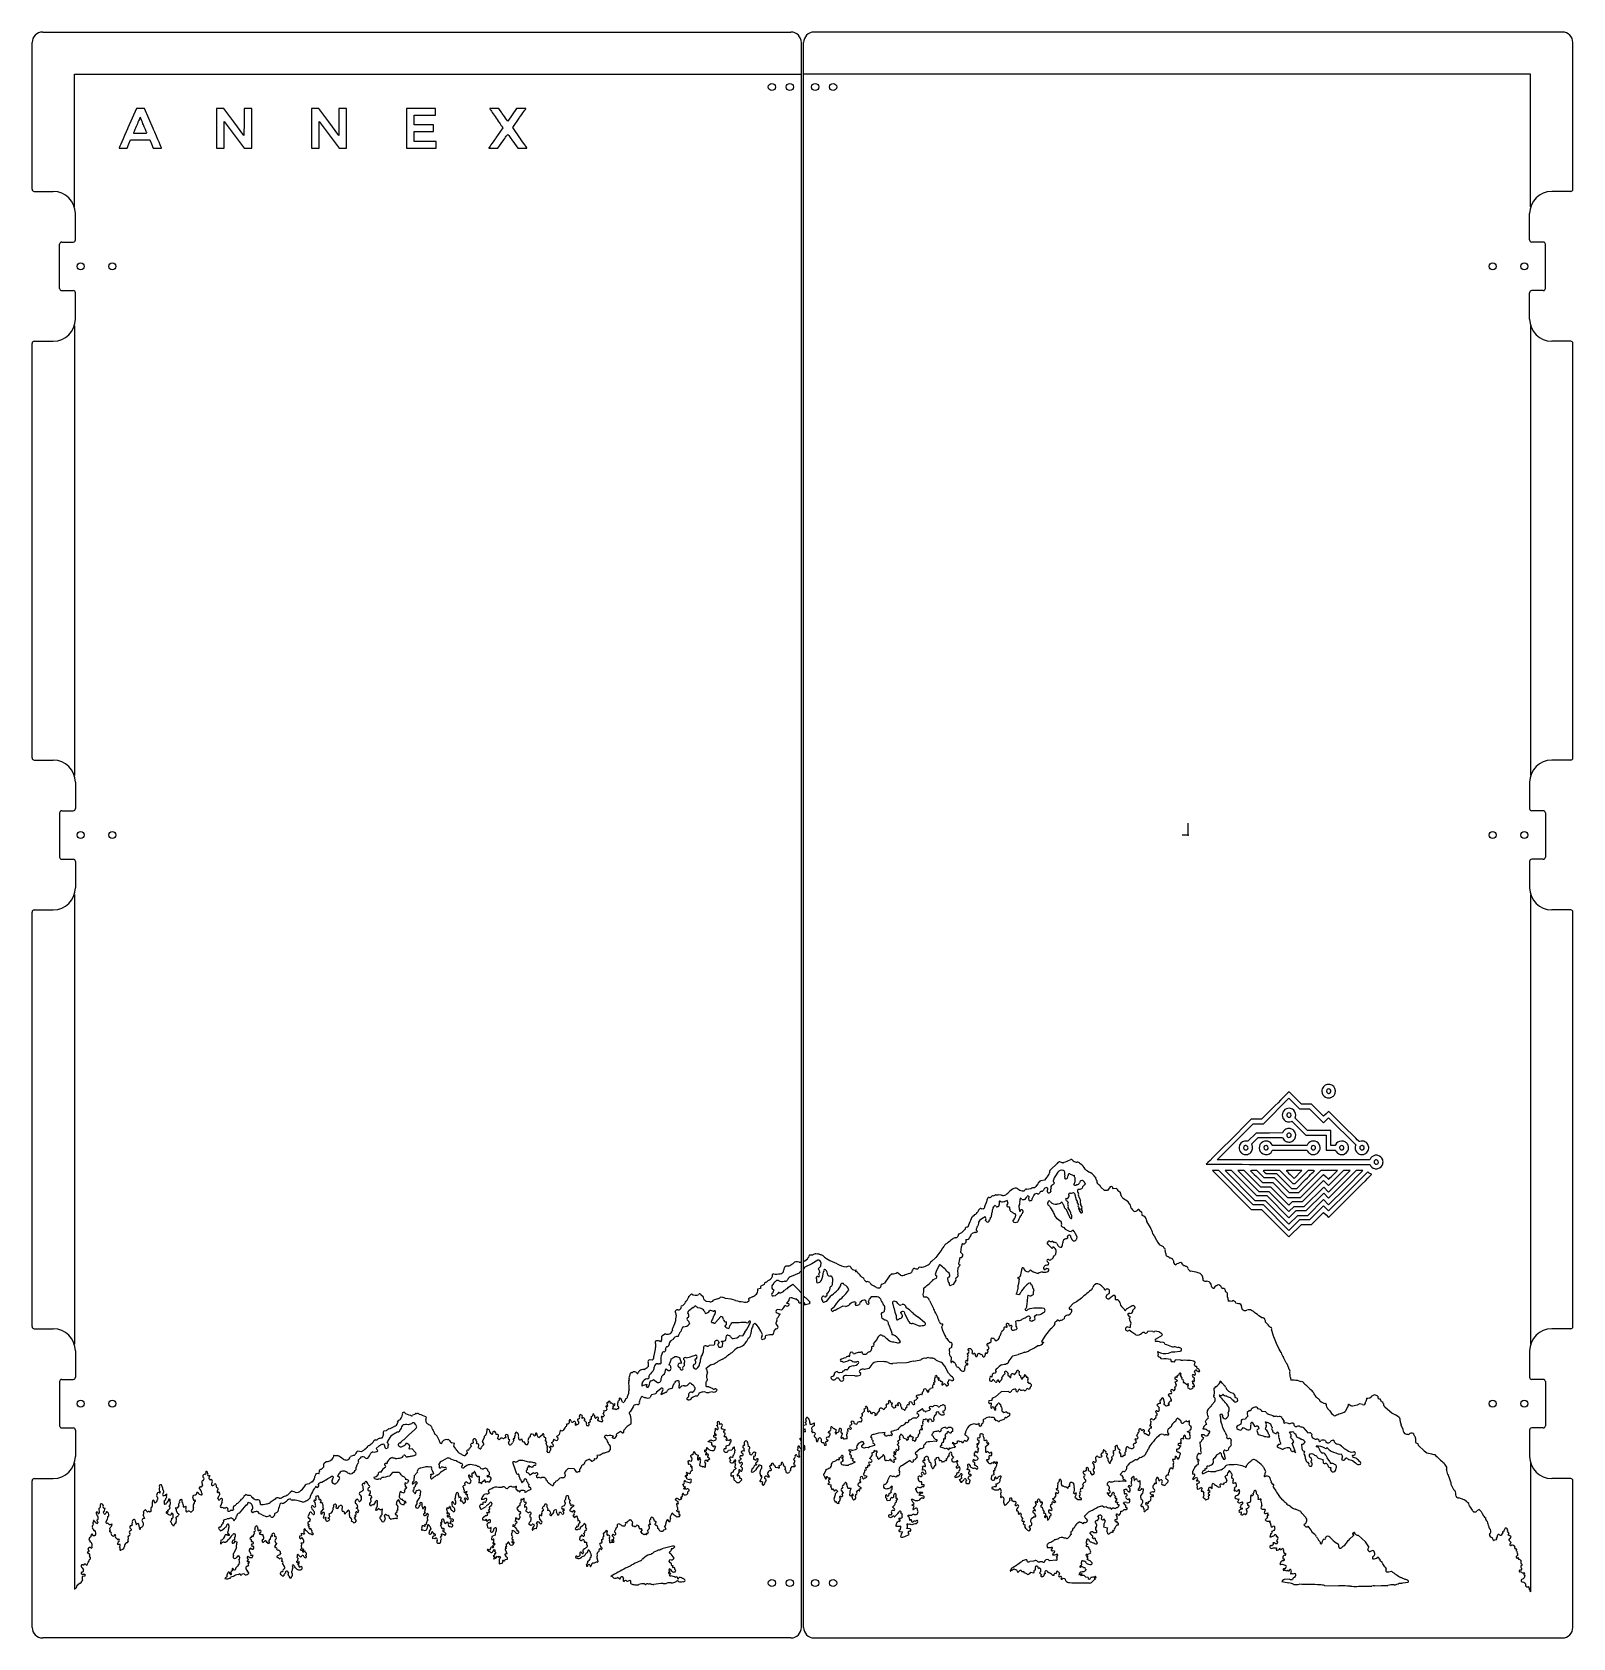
# Model space of a CAD drawing. Header units: millimetres. Extents: x -548 to 182, y -381 to 381.
import ezdxf

# ---------------------------------------------------------------- set-up
doc = ezdxf.new("R2010")
doc.units = ezdxf.units.MM
doc.header["$PDSIZE"] = -1

msp = doc.modelspace()

# ---------------------------------------------------------------- linework, layer by layer
at = {"color": 7, "linetype": 'Continuous', "lineweight": 25}
for p, q in [((-547.75, 306), (-547.75, 375.5)), ((-542.75, 380.5), (-188.25, 380.5)), ((-183.25, -375.5), (-183.25, 375.5)), ((-182.25, -375.5), (-182.25, 375.5)), ((177.25, 380.5), (-177.25, 380.5)), ((182.25, 306), (182.25, 375.5)), ((-527.75, 297.7), (-527.75, 360.5)), ((-527.75, 360.5), (-183.25, 360.5)), ((162.25, 360.5), (-182.25, 360.5)), ((162.25, 297.7), (162.25, 360.5)), ((-498.37, 344.29), (-502.41, 335.08)), ((-496.44, 344.27), (-498.37, 344.29)), ((-494.51, 344.24), (-496.44, 344.27)), ((-490.46, 334.89), (-494.51, 344.24)), ((-456.91, 344.29), (-460.4, 344.29)), ((-460.4, 344.29), (-460.4, 325.5)), ((-452.15, 337.92), (-456.91, 344.29)), ((-447.35, 344.29), (-447.36, 337.92)), ((-443.73, 344.29), (-447.35, 344.29)), ((-443.73, 325.5), (-443.73, 344.29)), ((-411.92, 344.29), (-415.42, 344.29)), ((-415.42, 344.29), (-415.42, 325.5)), ((-407.17, 337.93), (-411.92, 344.29)), ((-402.37, 344.29), (-402.39, 337.93)), ((-398.75, 344.29), (-402.37, 344.29)), ((-398.75, 325.5), (-398.75, 344.29)), ((-356.59, 344.29), (-370.44, 344.29)), ((-370.44, 344.29), (-370.44, 325.5)), ((-356.59, 341.11), (-356.59, 344.29)), ((-330.83, 344.23), (-330.91, 344.18)), ((-330.91, 344.18), (-330.9, 344.17)), ((-330.9, 344.17), (-330.89, 344.15)), ((-330.89, 344.15), (-330.84, 344.08)), ((-330.84, 344.08), (-330.69, 343.84)), ((-330.52, 344.26), (-330.83, 344.23)), ((-330.69, 343.84), (-330.44, 343.48)), ((-329.87, 344.28), (-330.52, 344.26)), ((-330.44, 343.48), (-330.13, 343.02)), ((-330.13, 343.02), (-329.75, 342.47)), ((-329.07, 344.29), (-329.87, 344.28)), ((-329.75, 342.47), (-329.32, 341.84)), ((-326.65, 344.29), (-329.07, 344.29)), ((-325.2, 342.2), (-326.65, 344.29)), ((-318.19, 344.28), (-320.3, 341.25)), ((-316, 344.29), (-318.19, 344.28)), ((-315.79, 344.29), (-316, 344.29)), ((-315.15, 344.28), (-315.79, 344.29)), ((-315.2, 342.24), (-314.74, 342.9)), ((-314.46, 344.27), (-315.15, 344.28)), ((-314.74, 342.9), (-314.35, 343.45)), ((-313.99, 344.26), (-314.46, 344.27)), ((-314.35, 343.45), (-314.07, 343.87)), ((-314.07, 343.87), (-313.88, 344.14)), ((-313.82, 344.25), (-313.99, 344.26)), ((-313.88, 344.14), (-313.82, 344.22)), ((-313.82, 344.22), (-313.82, 344.25)), ((-502.41, 335.08), (-502.61, 334.61)), ((-498.76, 335.05), (-499.02, 334.42)), ((-498.48, 335.72), (-498.76, 335.05)), ((-498.18, 336.41), (-498.48, 335.72)), ((-497.89, 337.1), (-498.18, 336.41)), ((-497.61, 337.77), (-497.89, 337.1)), ((-497.34, 338.39), (-497.61, 337.77)), ((-497.1, 338.96), (-497.34, 338.39)), ((-496.9, 339.44), (-497.1, 338.96)), ((-496.74, 339.82), (-496.9, 339.44)), ((-496.62, 340.07), (-496.74, 339.82)), ((-496.59, 340.15), (-496.62, 340.07)), ((-496.58, 340.18), (-496.59, 340.15)), ((-496.57, 340.18), (-496.58, 340.18)), ((-496.52, 340.18), (-496.57, 340.18)), ((-496.47, 340.11), (-496.52, 340.18)), ((-496.46, 340.09), (-496.47, 340.11)), ((-496.45, 340.06), (-496.46, 340.09)), ((-496.42, 339.98), (-496.45, 340.06)), ((-496.32, 339.75), (-496.42, 339.98)), ((-496.17, 339.39), (-496.32, 339.75)), ((-495.99, 338.93), (-496.17, 339.39)), ((-495.76, 338.39), (-495.99, 338.93)), ((-495.51, 337.78), (-495.76, 338.39)), ((-495.22, 337.1), (-495.51, 337.78)), ((-495, 336.57), (-495.22, 337.1)), ((-494.63, 335.68), (-495, 336.57)), ((-494.35, 335.01), (-494.63, 335.68)), ((-494.1, 334.4), (-494.35, 335.01)), ((-490.26, 334.42), (-490.46, 334.89)), ((-456.77, 331.83), (-456.74, 338.17)), ((-456.74, 338.17), (-452.02, 331.83)), ((-447.39, 331.56), (-452.15, 337.92)), ((-447.36, 337.92), (-447.39, 331.56)), ((-411.79, 331.84), (-411.76, 338.17)), ((-411.76, 338.17), (-407.04, 331.84)), ((-402.41, 331.56), (-407.17, 337.93)), ((-402.39, 337.93), (-402.41, 331.56)), ((-366.74, 336.52), (-366.74, 341.11)), ((-366.74, 341.11), (-356.59, 341.11)), ((-357.65, 336.52), (-366.74, 336.52)), ((-357.65, 333.35), (-357.65, 336.52)), ((-329.32, 341.84), (-328.86, 341.17)), ((-328.86, 341.17), (-328.37, 340.46)), ((-328.37, 340.46), (-327.87, 339.73)), ((-324.68, 335.14), (-328.02, 330.39)), ((-327.87, 339.73), (-327.37, 339.01)), ((-327.37, 339.01), (-326.89, 338.3)), ((-326.89, 338.3), (-326.42, 337.63)), ((-326.42, 337.63), (-326, 337.02)), ((-326, 337.02), (-325.62, 336.48)), ((-325.62, 336.48), (-325.3, 336.02)), ((-325.3, 336.02), (-325.12, 335.76)), ((-325.04, 341.98), (-325.2, 342.2)), ((-325.12, 335.76), (-325.06, 335.68)), ((-325.06, 335.68), (-324.68, 335.14)), ((-324.58, 341.31), (-325.04, 341.98)), ((-323.97, 340.45), (-324.58, 341.31)), ((-323.45, 339.7), (-323.97, 340.45)), ((-323.17, 339.3), (-323.45, 339.7)), ((-323.08, 339.17), (-323.17, 339.3)), ((-322.41, 338.22), (-323.08, 339.17)), ((-320.3, 341.25), (-322.41, 338.22)), ((-320.06, 335.3), (-316.94, 339.74)), ((-316.68, 330.45), (-320.06, 335.3)), ((-316.94, 339.74), (-316.79, 339.97)), ((-316.79, 339.97), (-316.31, 340.64)), ((-316.31, 340.64), (-315.73, 341.48)), ((-315.73, 341.48), (-315.2, 342.24)), ((-505.78, 327.36), (-506.16, 326.48)), ((-505.28, 328.52), (-505.78, 327.36)), ((-504.67, 329.91), (-505.28, 328.52)), ((-503.98, 331.49), (-504.67, 329.91)), ((-503.22, 333.22), (-503.98, 331.49)), ((-502.61, 334.61), (-503.22, 333.22)), ((-502.75, 325.5), (-501.93, 327.48)), ((-501.93, 327.48), (-501.1, 329.47)), ((-501.1, 329.47), (-496.57, 329.45)), ((-499.7, 332.78), (-499.73, 332.71)), ((-499.73, 332.71), (-499.73, 332.68)), ((-499.73, 332.68), (-499.48, 332.67)), ((-499.6, 333.02), (-499.7, 332.78)), ((-499.45, 333.39), (-499.6, 333.02)), ((-499.48, 332.67), (-498.8, 332.66)), ((-499.25, 333.86), (-499.45, 333.39)), ((-499.02, 334.42), (-499.25, 333.86)), ((-498.8, 332.66), (-497.79, 332.65)), ((-497.79, 332.65), (-496.86, 332.64)), ((-496.86, 332.64), (-496.34, 332.64)), ((-496.57, 329.45), (-492.03, 329.42)), ((-496.34, 332.64), (-495.69, 332.65)), ((-495.69, 332.65), (-494.99, 332.65)), ((-494.99, 332.65), (-494.44, 332.66)), ((-494.44, 332.66), (-494.02, 332.67)), ((-493.88, 333.87), (-494.1, 334.4)), ((-494.02, 332.67), (-493.73, 332.68)), ((-493.69, 333.42), (-493.88, 333.87)), ((-493.73, 332.68), (-493.53, 332.7)), ((-493.54, 333.08), (-493.69, 333.42)), ((-493.45, 332.85), (-493.54, 333.08)), ((-493.53, 332.7), (-493.43, 332.73)), ((-493.42, 332.77), (-493.45, 332.85)), ((-493.43, 332.73), (-493.41, 332.75)), ((-493.41, 332.76), (-493.42, 332.77)), ((-493.41, 332.75), (-493.41, 332.76)), ((-492.03, 329.42), (-491.21, 327.48)), ((-491.21, 327.48), (-490.4, 325.54)), ((-489.65, 333.01), (-490.26, 334.42)), ((-488.89, 331.26), (-489.65, 333.01)), ((-488.21, 329.67), (-488.89, 331.26)), ((-487.61, 328.28), (-488.21, 329.67)), ((-487.11, 327.14), (-487.61, 328.28)), ((-456.78, 325.5), (-456.77, 331.83)), ((-452.02, 331.83), (-447.3, 325.51)), ((-411.8, 325.5), (-411.79, 331.84)), ((-407.04, 331.84), (-402.32, 325.51)), ((-366.74, 328.68), (-366.74, 333.35)), ((-366.74, 333.35), (-357.65, 333.35)), ((-356.33, 328.68), (-366.74, 328.68)), ((-356.33, 325.5), (-356.33, 328.68)), ((-329.89, 327.72), (-330.39, 327.01)), ((-329.32, 328.54), (-329.89, 327.72)), ((-328.69, 329.43), (-329.32, 328.54)), ((-328.19, 330.15), (-328.69, 329.43)), ((-328.02, 330.39), (-328.19, 330.15)), ((-327.09, 325.5), (-324.76, 328.81)), ((-324.76, 328.81), (-324.64, 328.97)), ((-324.64, 328.97), (-324.29, 329.47)), ((-324.29, 329.47), (-323.84, 330.08)), ((-323.84, 330.08), (-323.44, 330.64)), ((-323.44, 330.64), (-323.09, 331.12)), ((-323.09, 331.12), (-322.79, 331.51)), ((-322.79, 331.51), (-322.57, 331.81)), ((-322.57, 331.81), (-322.42, 331.99)), ((-322.42, 331.99), (-322.37, 332.04)), ((-322.37, 332.04), (-322.36, 332.04)), ((-322.36, 332.04), (-322.31, 331.97)), ((-322.31, 331.97), (-322.16, 331.76)), ((-322.16, 331.76), (-321.94, 331.46)), ((-321.94, 331.46), (-321.65, 331.05)), ((-321.65, 331.05), (-321.3, 330.56)), ((-321.3, 330.56), (-320.9, 330.01)), ((-320.9, 330.01), (-320.46, 329.4)), ((-320.46, 329.4), (-320.11, 328.91)), ((-320.11, 328.91), (-319.99, 328.75)), ((-319.99, 328.75), (-317.67, 325.5)), ((-316.51, 330.2), (-316.68, 330.45)), ((-316, 329.47), (-316.51, 330.2)), ((-315.36, 328.56), (-316, 329.47)), ((-314.79, 327.74), (-315.36, 328.56)), ((-314.29, 327.01), (-314.79, 327.74)), ((-506.5, 325.67), (-506.51, 325.62)), ((-506.51, 325.62), (-506.49, 325.58)), ((-506.49, 325.71), (-506.5, 325.69)), ((-506.5, 325.69), (-506.5, 325.67)), ((-506.41, 325.91), (-506.49, 325.71)), ((-506.49, 325.58), (-506.43, 325.55)), ((-506.43, 325.55), (-506.29, 325.52)), ((-506.16, 326.48), (-506.41, 325.91)), ((-506.29, 325.52), (-506.07, 325.51)), ((-506.07, 325.51), (-505.73, 325.5)), ((-505.73, 325.5), (-505.27, 325.5)), ((-505.27, 325.5), (-504.8, 325.5)), ((-504.8, 325.5), (-502.75, 325.5)), ((-490.4, 325.54), (-488.41, 325.52)), ((-488.41, 325.52), (-488.22, 325.52)), ((-488.22, 325.52), (-487.64, 325.51)), ((-487.64, 325.51), (-487, 325.51)), ((-486.74, 326.27), (-487.11, 327.14)), ((-487, 325.51), (-486.57, 325.51)), ((-486.5, 325.71), (-486.74, 326.27)), ((-486.57, 325.51), (-486.42, 325.52)), ((-486.42, 325.57), (-486.5, 325.71)), ((-486.42, 325.52), (-486.42, 325.57)), ((-460.4, 325.5), (-456.78, 325.5)), ((-447.3, 325.51), (-445.51, 325.5)), ((-445.51, 325.5), (-443.73, 325.5)), ((-415.42, 325.5), (-411.8, 325.5)), ((-402.32, 325.51), (-400.53, 325.5)), ((-400.53, 325.5), (-398.75, 325.5)), ((-370.44, 325.5), (-356.33, 325.5)), ((-331.3, 325.68), (-331.37, 325.6)), ((-331.37, 325.6), (-331.37, 325.56)), ((-331.37, 325.56), (-331.2, 325.54)), ((-331.11, 325.97), (-331.3, 325.68)), ((-331.2, 325.54), (-330.74, 325.52)), ((-330.8, 326.42), (-331.11, 325.97)), ((-330.39, 327.01), (-330.8, 326.42)), ((-330.74, 325.52), (-330.06, 325.51)), ((-330.06, 325.51), (-329.44, 325.5)), ((-329.44, 325.5), (-327.09, 325.5)), ((-317.67, 325.5), (-315.27, 325.5)), ((-315.27, 325.5), (-314.63, 325.51)), ((-314.63, 325.51), (-313.94, 325.52)), ((-313.87, 326.41), (-314.29, 327.01)), ((-313.94, 325.52), (-313.46, 325.53)), ((-313.56, 325.95), (-313.87, 326.41)), ((-313.36, 325.66), (-313.56, 325.95)), ((-313.46, 325.53), (-313.29, 325.55)), ((-313.29, 325.58), (-313.36, 325.66)), ((-313.29, 325.55), (-313.29, 325.58)), ((-546.75, 305), (-537.75, 305)), ((181.25, 305), (172.25, 305)), ((-527.25, 282), (-527.25, 294.5)), ((161.75, 282), (161.75, 294.5)), ((-534.75, 259), (-534.75, 280)), ((-533.75, 281), (-528.25, 281)), ((168.25, 281), (162.75, 281)), ((169.25, 259), (169.25, 280)), ((-533.75, 258), (-528.25, 258)), ((-527.25, 244.5), (-527.25, 257)), ((161.75, 244.5), (161.75, 257)), ((168.25, 258), (162.75, 258)), ((-527.75, 241.3), (-527.75, 28.2)), ((162.25, 241.3), (162.25, 28.2)), ((-547.75, 36.5), (-547.75, 233)), ((-546.75, 234), (-537.75, 234)), ((181.25, 234), (172.25, 234)), ((182.25, 36.5), (182.25, 233)), ((-546.75, 35.5), (-537.75, 35.5)), ((181.25, 35.5), (172.25, 35.5)), ((-527.25, 25), (-527.25, 12.5)), ((161.75, 25), (161.75, 12.5)), ((-534.75, 10.5), (-534.75, -10.5)), ((-533.75, 11.5), (-528.25, 11.5)), ((168.25, 11.5), (162.75, 11.5)), ((169.25, 10.5), (169.25, -10.5)), ((-533.75, -11.5), (-528.25, -11.5)), ((-527.25, -12.5), (-527.25, -25)), ((161.75, -12.5), (161.75, -25)), ((168.25, -11.5), (162.75, -11.5)), ((-527.75, -28.2), (-527.75, -241.3)), ((162.25, -28.2), (162.25, -241.3)), ((-547.75, -233), (-547.75, -36.5)), ((-546.75, -35.5), (-537.75, -35.5)), ((181.25, -35.5), (172.25, -35.5)), ((182.25, -233), (182.25, -36.5)), ((41.24, -128.17), (34.75, -134.66)), ((35.66, -136.83), (47.75, -124.73)), ((47.75, -124.73), (52.74, -129.72)), ((53.68, -127.59), (50.72, -124.63)), ((58.48, -127.59), (53.68, -127.59)), ((64.17, -133.28), (58.48, -127.59)), ((13.68, -153.91), (30.76, -136.83)), ((29.89, -134.66), (19.19, -145.34)), ((34.75, -134.66), (29.89, -134.66)), ((30.76, -136.83), (35.66, -136.83)), ((48.87, -135.76), (49.13, -135.67)), ((49.13, -135.67), (55.68, -142.22)), ((50.66, -134.12), (50.73, -133.96)), ((56.59, -140.05), (50.66, -134.12)), ((52.74, -129.72), (57.53, -129.72)), ((57.53, -129.72), (64.17, -136.35)), ((65.33, -132.11), (64.17, -133.28)), ((64.17, -136.35), (65.34, -135.18)), ((65.34, -135.18), (66.53, -134)), ((66.53, -134), (79.4, -146.85)), ((32.19, -141.24), (28.27, -145.16)), ((30.02, -146.49), (33.14, -143.37)), ((38.45, -141.23), (32.19, -141.24)), ((33.14, -143.37), (38.92, -143.38)), ((44.71, -141.22), (38.45, -141.23)), ((38.92, -143.38), (44.71, -143.39)), ((44.8, -141.01), (44.71, -141.22)), ((44.71, -143.39), (44.8, -143.6)), ((55.68, -142.22), (65.42, -142.22)), ((67.56, -140.05), (56.59, -140.05)), ((65.42, -142.22), (65.42, -149.32)), ((67.56, -147.15), (67.56, -140.05)), ((28.27, -145.16), (28.06, -145.11)), ((30.13, -146.72), (30.02, -146.49)), ((39.79, -149.55), (39.89, -149.32)), ((39.89, -149.32), (56.25, -149.32)), ((56.24, -147.15), (48.06, -147.15)), ((56.34, -146.92), (56.24, -147.15)), ((56.25, -149.32), (56.33, -149.52)), ((65.42, -149.32), (69.72, -149.32)), ((69.71, -147.15), (67.56, -147.15)), ((69.85, -146.84), (69.71, -147.15)), ((69.72, -149.32), (69.78, -149.47)), ((79.4, -146.85), (79.35, -146.96)), ((-65.32, -158.72), (-65.52, -158.97)), ((-62.15, -155.62), (-65.32, -158.72)), ((-61.78, -159.79), (-62.91, -161.58)), ((-60.83, -154.91), (-61.21, -154.95)), ((-59.65, -155.3), (-60.83, -154.91)), ((-59.45, -155.44), (-59.65, -155.3)), ((-58.4, -161.2), (-58.52, -159.79)), ((-54.57, -154.49), (-54.65, -154.41)), ((-51.19, -155.82), (-51.27, -155.74)), ((14.52, -159.05), (11.44, -159.05)), ((11.44, -159.05), (29.85, -177.46)), ((86.04, -153.91), (13.68, -153.91)), ((30.79, -175.33), (14.52, -159.05)), ((17.46, -159.05), (31.63, -173.23)), ((20.54, -159.05), (17.46, -159.05)), ((32.54, -171.06), (20.54, -159.05)), ((23.48, -159.05), (33.38, -168.96)), ((26.56, -159.05), (23.48, -159.05)), ((34.33, -166.82), (26.56, -159.05)), ((32.54, -159.05), (31.03, -159.05)), ((36.04, -162.55), (32.54, -159.05)), ((36.21, -159.78), (36.88, -160.45)), ((43.43, -159.05), (39.48, -159.05)), ((49.76, -165.39), (43.43, -159.05)), ((47.26, -156.08), (86.04, -156.08)), ((50.13, -162.81), (53.89, -159.05)), ((53.89, -159.05), (50.15, -159.05)), ((56.83, -159.05), (50.5, -165.39)), ((62.85, -159.05), (52.25, -169.66)), ((58.34, -159.05), (56.83, -159.05)), ((70.66, -159.05), (62.85, -159.05)), ((73.6, -159.05), (66.53, -166.12)), ((79.62, -159.05), (66.54, -172.12)), ((66.54, -169.19), (76.68, -159.05)), ((68.61, -161.1), (70.66, -159.05)), ((76.68, -159.05), (73.6, -159.05)), ((74.61, -167.14), (82.68, -159.07)), ((85.03, -159.68), (75.78, -168.91)), ((81.15, -159.06), (79.62, -159.05)), ((82.68, -159.07), (81.15, -159.06)), ((85.19, -159.82), (85.03, -159.68)), ((86.16, -153.65), (86.04, -153.91)), ((86.04, -156.08), (86.16, -156.34)), ((-72.13, -166.6), (-72.79, -167.2)), ((-71.33, -165.49), (-72.13, -166.6)), ((-68.12, -163.64), (-69.78, -163.94)), ((-66.99, -162.11), (-68.12, -163.64)), ((-63.86, -163.53), (-63.94, -163.61)), ((-58.61, -162.71), (-58.53, -162.63)), ((-58.52, -162.8), (-58.61, -162.71)), ((-54.89, -161.28), (-55.82, -160.88)), ((-53.8, -161.41), (-53.97, -161.25)), ((-53.86, -161.98), (-53.8, -161.41)), ((-53.76, -162.26), (-53.86, -161.98)), ((-53.6, -162.49), (-53.76, -162.26)), ((-53.55, -164.25), (-53.6, -162.49)), ((-49.17, -164.73), (-49.2, -164.47)), ((-49.05, -164.96), (-49.17, -164.73)), ((-48.59, -165.2), (-49.05, -164.96)), ((-48.67, -165.37), (-48.59, -165.2)), ((-46.12, -160.07), (-46.46, -159.89)), ((-43.99, -162.23), (-44.07, -162.15)), ((-39.64, -168.55), (-41.35, -166.84)), ((-37.01, -166.73), (-38.3, -168.43)), ((-36.93, -166.72), (-37.01, -166.73)), ((-36.84, -166.72), (-36.93, -166.72)), ((32.33, -161.92), (35.13, -164.72)), ((39.19, -166.82), (34.33, -166.82)), ((35.13, -164.72), (40.03, -164.72)), ((40.94, -162.55), (36.04, -162.55)), ((36.88, -160.45), (41.78, -160.45)), ((47.75, -175.38), (39.19, -166.82)), ((40.03, -164.72), (47.07, -171.76)), ((48.05, -169.66), (40.94, -162.55)), ((41.78, -160.45), (48.89, -167.56)), ((48.27, -160.96), (50.13, -162.81)), ((50.5, -165.39), (49.76, -165.39)), ((51.41, -167.56), (55.64, -163.33)), ((53.23, -171.76), (64.17, -160.82)), ((64.17, -163.76), (54.03, -173.89)), ((54.94, -176.06), (64.18, -166.82)), ((64.17, -160.82), (65.33, -161.99)), ((66.53, -166.12), (64.17, -163.76)), ((64.18, -166.82), (66.54, -169.19)), ((66.54, -175.2), (74.61, -167.14)), ((-91.18, -170.46), (-91.26, -170.46)), ((-88.58, -170.72), (-90, -170.59)), ((-89.58, -174.01), (-89.55, -175.1)), ((-88.28, -170.83), (-88.58, -170.72)), ((-87.96, -170.87), (-88.28, -170.83)), ((-85.84, -173.16), (-86.91, -173.69)), ((-85.67, -169.98), (-86.03, -170.27)), ((-85.94, -175.5), (-85.3, -174.65)), ((-85.3, -174.65), (-85.84, -173.16)), ((-85.59, -169.97), (-85.67, -169.98)), ((-78.6, -168.7), (-78.69, -168.61)), ((-77.49, -172.68), (-77.57, -172.6)), ((-74.53, -167.66), (-76.44, -168.05)), ((-73.11, -170.72), (-73.9, -172.33)), ((-73.11, -170.64), (-73.11, -170.72)), ((-66.28, -169.61), (-66.37, -169.62)), ((-62.21, -174.94), (-62.13, -174.85)), ((-59.19, -175.02), (-58.83, -176.27)), ((-56.87, -174.37), (-56.91, -174.07)), ((-53.54, -170.86), (-53.34, -171.94)), ((-53.34, -171.94), (-53.26, -172.02)), ((-52.69, -174.34), (-52, -175.16)), ((-52.28, -167.89), (-52.2, -167.81)), ((-50.83, -175.21), (-50.96, -173.38)), ((-50.37, -167.51), (-50.29, -167.42)), ((-38.3, -168.43), (-39.64, -168.55)), ((-35.56, -167.61), (-35.65, -167.52)), ((-35.48, -167.69), (-35.56, -167.61)), ((-33.89, -167.56), (-35.48, -167.69)), ((-32.26, -169.19), (-32.34, -169.11)), ((-31.79, -171.02), (-31.88, -170.93)), ((-28.28, -174.18), (-28.28, -174.01)), ((31.63, -173.23), (36.5, -173.23)), ((37.41, -171.06), (32.54, -171.06)), ((33.38, -168.96), (38.25, -168.96)), ((36.5, -173.23), (47.75, -184.48)), ((47.75, -181.4), (37.41, -171.06)), ((38.25, -168.96), (47.75, -178.46)), ((47.07, -171.76), (53.23, -171.76)), ((49.24, -173.89), (47.75, -175.38)), ((52.25, -169.66), (48.05, -169.66)), ((48.89, -167.56), (51.41, -167.56)), ((54.03, -173.89), (49.24, -173.89)), ((64.18, -169.76), (55.78, -178.16)), ((56.69, -180.3), (64.17, -172.82)), ((64.17, -172.82), (66.54, -175.2)), ((66.54, -172.12), (64.18, -169.76)), ((75.78, -168.91), (66.53, -178.13)), ((66.53, -181.2), (76.72, -171.04)), ((-102.83, -181.9), (-102.91, -181.98)), ((-102.51, -181.05), (-102.83, -181.9)), ((-102.52, -180.97), (-102.51, -181.05)), ((-96.98, -181.49), (-98.22, -182.27)), ((-97.22, -177.15), (-97.68, -177.33)), ((-96.33, -180.8), (-96.98, -181.49)), ((-96.12, -182.64), (-95.72, -181.87)), ((-96.03, -182.72), (-96.12, -182.64)), ((-91.12, -175.81), (-91.62, -175.66)), ((-81.72, -180.07), (-81.64, -179.98)), ((-81.63, -180.15), (-81.72, -180.07)), ((-78.72, -179.49), (-78.81, -179.57)), ((-64.04, -178.42), (-65.09, -176.69)), ((-62.1, -181.96), (-63.15, -180.32)), ((-60.14, -183.33), (-62.1, -181.96)), ((-58.83, -176.27), (-58.82, -176.35)), ((-57.7, -177.66), (-57.61, -177.82)), ((-57.61, -177.82), (-56.36, -180.72)), ((-56.81, -176.63), (-56.81, -176.55)), ((-56.36, -180.72), (-56.28, -180.8)), ((-51.88, -176.33), (-51.88, -176.41)), ((-51.59, -177.99), (-50.89, -179.06)), ((-50.38, -176.12), (-50.83, -175.21)), ((-50.38, -176.2), (-50.38, -176.12)), ((-22.04, -178.86), (-23.15, -178.14)), ((-21.67, -180.36), (-21.75, -180.28)), ((29.85, -177.46), (34.71, -177.46)), ((35.66, -175.33), (30.79, -175.33)), ((34.71, -177.46), (47.75, -190.5)), ((47.75, -187.42), (35.66, -175.33)), ((47.75, -178.46), (50.15, -176.06)), ((50.99, -178.16), (47.75, -181.4)), ((47.75, -184.48), (51.93, -180.3)), ((52.77, -182.4), (47.75, -187.42)), ((50.15, -176.06), (54.94, -176.06)), ((55.78, -178.16), (50.99, -178.16)), ((51.93, -180.3), (56.69, -180.3)), ((57.53, -182.4), (52.77, -182.4)), ((64.17, -175.76), (57.53, -182.4)), ((58.44, -184.57), (64.17, -178.84)), ((66.53, -178.13), (64.17, -175.76)), ((64.17, -178.84), (65.34, -180.02)), ((65.34, -180.02), (66.53, -181.2)), ((-105.7, -186.83), (-107.25, -188.37)), ((-104.08, -184.86), (-104.48, -185.79)), ((-100.98, -188.2), (-102.63, -189.09)), ((-99.42, -183.98), (-99.73, -185.16)), ((-95.34, -183.37), (-96.03, -182.72)), ((-60.05, -183.41), (-60.14, -183.33)), ((-52.67, -190.4), (-53.38, -189.08)), ((-17.84, -186.02), (-19.58, -183.23)), ((-16.75, -189), (-16.75, -188.92)), ((47.75, -190.5), (53.68, -184.57)), ((53.68, -184.57), (58.44, -184.57)), ((-116.81, -196.41), (-119.64, -200.25)), ((-111.68, -191.51), (-112.67, -192.12)), ((-110.02, -190.96), (-110.11, -190.88)), ((-107.56, -195.32), (-107.83, -197.67)), ((-107.83, -197.67), (-106.71, -198.81)), ((-105.32, -191.75), (-105.36, -193.09)), ((-64.33, -195.78), (-64.48, -195.91)), ((-64.41, -192.39), (-63.47, -193.12)), ((-64.22, -195.62), (-64.33, -195.78)), ((-64.16, -195.23), (-64.22, -195.62)), ((-59.59, -194.35), (-59.51, -194.27)), ((-59.51, -194.27), (-59.45, -193.34)), ((-55.32, -191.31), (-55.24, -191.31)), ((-52.89, -191.49), (-52.81, -191.41)), ((-52.81, -191.41), (-52.67, -190.4)), ((-12.41, -194.91), (-13.6, -194.19)), ((-10.56, -198.37), (-10.93, -196.96)), ((-189.35, -204.33), (-190.85, -204.37)), ((-190.85, -204.37), (-190.85, -204.45)), ((-184.3, -202.52), (-184.38, -202.43)), ((-178.34, -203.19), (-181.64, -204.79)), ((-179.93, -200.22), (-180.01, -200.31)), ((-179.38, -198.95), (-179.46, -199.04)), ((-175.55, -201.52), (-178.34, -203.19)), ((-176.38, -198.62), (-176.46, -198.54)), ((-175.27, -205.53), (-174.13, -204.33)), ((-174.13, -204.33), (-173.93, -202.65)), ((-173.93, -202.65), (-174.01, -202.57)), ((-169.68, -201.78), (-169.77, -201.7)), ((-166.38, -203.2), (-169.68, -201.78)), ((-161.99, -204.75), (-162.08, -204.67)), ((-161.68, -204.6), (-161.99, -204.75)), ((-161.35, -204.49), (-161.68, -204.6)), ((-124.46, -204.31), (-124.54, -204.4)), ((-119.64, -200.25), (-121.68, -202.06)), ((-117.87, -203.63), (-119.22, -206.35)), ((-117.62, -203.63), (-117.87, -203.63)), ((-109.22, -205.15), (-109.25, -207.08)), ((-108.18, -200.19), (-108.26, -200.28)), ((-66.04, -202.97), (-66.82, -202.07)), ((-200.99, -213.01), (-202.14, -213.62)), ((-196.52, -208.03), (-197.1, -208.22)), ((-191.52, -205.67), (-191.64, -206.14)), ((-190.95, -211.48), (-191.33, -211.49)), ((-189.76, -210.61), (-189.76, -210.69)), ((-189.41, -214.28), (-187.28, -212.8)), ((-184.33, -207.62), (-188.05, -209.22)), ((-187.28, -212.8), (-185.04, -215.25)), ((-176.14, -210.41), (-176.16, -209.49)), ((-175.76, -212.23), (-175.92, -212.16)), ((-168.55, -212.62), (-168.55, -211.98)), ((-155.94, -208.2), (-156.39, -207.78)), ((-155.49, -208.63), (-155.94, -208.2)), ((-155.04, -209.06), (-155.49, -208.63)), ((-154.59, -209.48), (-155.04, -209.06)), ((-154.26, -209.65), (-154.59, -209.48)), ((-153.97, -209.82), (-154.26, -209.65)), ((-145.46, -212.91), (-145.84, -214.35)), ((-141.8, -209.39), (-143.97, -212.46)), ((-136.38, -208.65), (-137.84, -207.27)), ((-120.94, -210.82), (-121.37, -211.29)), ((-119.45, -210.11), (-120.94, -210.74)), ((-120.94, -210.74), (-120.94, -210.82)), ((-111.43, -213.07), (-113, -213.62)), ((-110.14, -211.03), (-111.43, -213.07)), ((-109.27, -209.5), (-109.35, -209.59)), ((-80.25, -212.56), (-79.97, -210.38)), ((-79.97, -210.38), (-80.06, -210.3)), ((-79.27, -208.52), (-78.84, -206)), ((-78.84, -205.81), (-78.84, -205.75)), ((-78.84, -205.87), (-78.84, -205.81)), ((-78.84, -205.94), (-78.84, -205.87)), ((-78.84, -206), (-78.84, -205.94)), ((-75.72, -207), (-74.66, -206.05)), ((-69.11, -207.07), (-69.02, -207.15)), ((-67.47, -205.77), (-67.7, -205.95)), ((3.81, -207.17), (1.04, -206.66)), ((5.59, -207.88), (3.81, -207.17)), ((10.82, -212.75), (10.74, -212.67)), ((11.02, -213.92), (10.82, -212.75)), ((-235.32, -217.45), (-235.4, -217.46)), ((-229.59, -219.05), (-230.96, -217.92)), ((-229.56, -219.97), (-229.59, -219.05)), ((-222.96, -219.79), (-224.87, -220.43)), ((-224.87, -220.43), (-224.87, -220.51)), ((-220.64, -219.14), (-221.65, -219)), ((-216.52, -219.95), (-219.21, -219.61)), ((-214.5, -220.57), (-216.52, -219.95)), ((-202.69, -214.89), (-204.02, -215.26)), ((-204.02, -215.26), (-204.02, -215.35)), ((-196.87, -216.99), (-196.95, -217.08)), ((-196.95, -217.08), (-196.94, -217.16)), ((-196.41, -218.32), (-195.49, -218.29)), ((-196.32, -215.64), (-196.23, -215.72)), ((-189.24, -220.63), (-190.29, -221.83)), ((-190.06, -215.13), (-189.41, -214.28)), ((-184.72, -220.92), (-185.83, -219.87)), ((-185.04, -215.25), (-183.25, -217.08)), ((-172.51, -218.66), (-171.87, -218.9)), ((-171.87, -218.9), (-171.68, -218.82)), ((-171.68, -218.82), (-171.31, -218.46)), ((-169.66, -214.83), (-169.75, -214.75)), ((-166.55, -221.85), (-164.92, -220.05)), ((-164.77, -213.44), (-165.97, -215.48)), ((-162.15, -217.38), (-160.78, -215.59)), ((-150.15, -218.81), (-151.05, -219.76)), ((-148.06, -218.84), (-150.15, -218.81)), ((-125.43, -214.79), (-125.46, -216.55)), ((-122.59, -220.65), (-120.91, -224.04)), ((-81.45, -217.53), (-81.06, -216.68)), ((-80.19, -217.91), (-81.45, -217.53)), ((-81.06, -216.68), (-80.76, -215.33)), ((-79.04, -216.25), (-79.13, -216.44)), ((-78.98, -216.04), (-79.04, -216.25)), ((-77.77, -214.41), (-78.98, -216.04)), ((-75.91, -218.21), (-75.83, -218.12)), ((-75.83, -218.12), (-74.99, -218.44)), ((-73.25, -217.55), (-73.37, -216.39)), ((-50.54, -219.44), (-52.92, -221.26)), ((-38.94, -218.79), (-38.22, -217.6)), ((-38.75, -219.54), (-38.94, -218.79)), ((-38.22, -217.6), (-38.13, -217.6)), ((-35.85, -218.62), (-37.49, -219.76)), ((17.78, -216.58), (17.61, -216.41)), ((18.6, -218.98), (18.65, -217.72)), ((-242.65, -227.6), (-242.7, -228.78)), ((-240.1, -223.19), (-240.18, -223.27)), ((-234.56, -223.96), (-236.61, -225.43)), ((-231.29, -224.28), (-232.38, -224.15)), ((-228.28, -221.02), (-228.37, -220.94)), ((-226.69, -221.23), (-228.28, -221.02)), ((-226.66, -225.41), (-226.74, -225.5)), ((-224.81, -225.86), (-224.89, -225.87)), ((-221.48, -228.2), (-223.91, -231.11)), ((-195.19, -226.31), (-193.41, -227.1)), ((-192.55, -225.15), (-194.48, -224.87)), ((-193.41, -227.1), (-193.49, -227.18)), ((-190.29, -221.83), (-189.46, -222.01)), ((-189.46, -222.01), (-189.2, -222.13)), ((-189.2, -222.13), (-189.18, -222.8)), ((-179.42, -222.12), (-181.91, -222.77)), ((-169.14, -224.68), (-167.51, -223.38)), ((-167.51, -223.38), (-166.55, -221.85)), ((-165.97, -224.59), (-167.2, -225.38)), ((-163.66, -223.28), (-165.97, -224.59)), ((-162.41, -223.41), (-163.66, -223.28)), ((-158.45, -221.38), (-158.53, -221.38)), ((-157.34, -221.93), (-157.26, -221.85)), ((-155.74, -222.48), (-155.82, -222.48)), ((-155.51, -221.63), (-155.74, -222.48)), ((-144.17, -222.77), (-144.54, -222.34)), ((-143.84, -225.23), (-143.72, -224.66)), ((-139.94, -222.38), (-139.47, -224.37)), ((-139.47, -224.37), (-139.38, -224.46)), ((-139.31, -220.94), (-139.39, -220.86)), ((-139.38, -224.46), (-139.38, -224.54)), ((-136.15, -226.29), (-136.15, -226.21)), ((-134.57, -225.91), (-134.2, -227.24)), ((-134.2, -227.24), (-134.12, -227.32)), ((-134.12, -227.32), (-134.03, -227.4)), ((-134.03, -227.4), (-132.45, -230.37)), ((-130.72, -226.31), (-130.8, -226.31)), ((-130.33, -226.68), (-130.72, -226.31)), ((-129.94, -227.04), (-130.33, -226.68)), ((-129.56, -227.41), (-129.94, -227.04)), ((-129.17, -227.77), (-129.56, -227.41)), ((-128.06, -228.5), (-129.17, -227.77)), ((-76.52, -223.58), (-76.23, -221.9)), ((-75.31, -228.06), (-74.79, -228.72)), ((-72.89, -228), (-71.74, -227.3)), ((-72.88, -228.08), (-72.89, -228)), ((-56.76, -227.56), (-57.17, -227.59)), ((-54.57, -222.06), (-56.44, -224.04)), ((-55.5, -224.68), (-55.42, -224.68)), ((-55.42, -224.68), (-55.33, -224.67)), ((-52.92, -221.26), (-54.57, -222.06)), ((-27.35, -223.66), (-29.32, -224.72)), ((-27.81, -228.19), (-28.67, -227.29)), ((-26.22, -225.14), (-25.08, -224.02)), ((19.43, -220.92), (18.99, -220.89)), ((19.87, -220.95), (19.43, -220.92)), ((20.83, -221.01), (19.87, -220.95)), ((23.88, -222.26), (22.61, -221.8)), ((27.81, -225.25), (27.72, -225.25)), ((-546.75, -234), (-537.75, -234)), ((-244.38, -234.93), (-244.46, -235.01)), ((-243.46, -231.72), (-244.16, -233.5)), ((-244.16, -233.5), (-244.16, -233.58)), ((-242.92, -230.2), (-243.46, -231.72)), ((-237.19, -228.71), (-237.5, -229.39)), ((-236.72, -230.45), (-236.35, -231.7)), ((-219.43, -232.91), (-219.33, -232.76)), ((-212.79, -231.14), (-216.3, -231.23)), ((-211.03, -237.28), (-209.99, -235.58)), ((-208.31, -230.79), (-208.36, -231.02)), ((-208.19, -230.58), (-208.31, -230.79)), ((-207, -234.74), (-207.29, -236.42)), ((-204.31, -232.33), (-205.28, -231.49)), ((-203.61, -233.31), (-204.31, -232.33)), ((-202.56, -235.13), (-203.61, -233.31)), ((-201.68, -236.77), (-202.56, -235.13)), ((-196.43, -235.88), (-196.74, -236.81)), ((-194.92, -230.23), (-195.39, -231.33)), ((-194.25, -233.23), (-194.25, -233.31)), ((-143.75, -229.93), (-145.02, -229.13)), ((-140.59, -235.28), (-141.22, -233.62)), ((-132.45, -230.37), (-132.44, -230.45)), ((-128.46, -232.27), (-127.54, -232.58)), ((-127.98, -228.49), (-128.06, -228.5)), ((-124.9, -231.09), (-127.98, -228.49)), ((-116.9, -233.04), (-116.36, -234.62)), ((-116.36, -231.61), (-116.27, -231.69)), ((-116.36, -234.62), (-115.28, -237.18)), ((-88.64, -236.03), (-88.49, -235.57)), ((-86.65, -233.11), (-86.29, -233.28)), ((-85.83, -232.89), (-85.97, -232.7)), ((-84.47, -232.66), (-84.39, -232.57)), ((-82.16, -234.44), (-82.08, -234.43)), ((-81.48, -231.66), (-81.69, -230.41)), ((-81.54, -232.83), (-81.48, -231.66)), ((-65.28, -233.98), (-67.62, -237.05)), ((-58.8, -228.95), (-58.8, -229.28)), ((-28.59, -233.14), (-27.58, -233.45)), ((-26.68, -235.68), (-27.93, -234.66)), ((-27.78, -229.23), (-27.87, -228.86)), ((-27.69, -229.61), (-27.78, -229.23)), ((-27.59, -229.98), (-27.69, -229.61)), ((-27.5, -230.35), (-27.59, -229.98)), ((-27.5, -230.44), (-27.5, -230.35)), ((-16.83, -235.33), (-19.06, -235.14)), ((-13.98, -235.51), (-15.83, -235.22)), ((36.57, -230.78), (36.65, -230.7)), ((36.57, -230.87), (36.57, -230.78)), ((40.35, -237.45), (39.5, -234.13)), ((181.25, -234), (172.25, -234)), ((-252.32, -241.08), (-252.36, -242.84)), ((-249.61, -239.33), (-250, -240.18)), ((-247.68, -236.35), (-249.41, -237.57)), ((-229.72, -244.98), (-229.44, -242.8)), ((-228.12, -242.18), (-228.04, -242.17)), ((-226.97, -241.73), (-224.54, -241.58)), ((-224.54, -241.58), (-224.46, -241.49)), ((-222.23, -240.59), (-223.04, -241.45)), ((-223.04, -241.45), (-222.34, -242.69)), ((-221.16, -239.98), (-221.08, -239.89)), ((-220.56, -240.63), (-221.16, -239.98)), ((-220.6, -242.22), (-220.56, -240.63)), ((-216.88, -237.61), (-216.87, -237.69)), ((-215.76, -238.66), (-215.68, -238.58)), ((-212.45, -237.23), (-211.03, -237.28)), ((-201.98, -237.87), (-201.68, -236.77)), ((-199.83, -237.22), (-199.91, -237.14)), ((-196.74, -236.81), (-196.83, -236.89)), ((-149.26, -242.37), (-149.18, -242.28)), ((-149.13, -241.11), (-147.59, -239.31)), ((-145.57, -236.83), (-145.48, -236.83)), ((-142.24, -239.25), (-142.15, -239.25)), ((-140.21, -236.94), (-140.3, -236.86)), ((-139.45, -240.26), (-138.27, -240.56)), ((-112.12, -242.95), (-113.27, -243.56)), ((-94.28, -240.62), (-94.2, -240.53)), ((-89.57, -238.4), (-89.27, -237.38)), ((-89.27, -237.38), (-89.13, -237.15)), ((-89.13, -237.15), (-88.95, -236.96)), ((-88.95, -236.96), (-88.79, -236.5)), ((-88.79, -236.5), (-88.64, -236.03)), ((-71.25, -242), (-71.33, -242.09)), ((-67.62, -237.05), (-69.55, -240.03)), ((-68.54, -240.34), (-68.53, -240.42)), ((-68.53, -240.42), (-68.53, -240.5)), ((-21.75, -235.92), (-21.99, -236.14)), ((-15.47, -238.89), (-12.25, -237)), ((-15.47, -238.97), (-15.47, -238.89)), ((-15.47, -239.06), (-15.47, -238.97)), ((-7.26, -242.76), (-7.78, -242.52)), ((-7.17, -242.76), (-7.26, -242.76)), ((40.53, -237.81), (40.35, -237.45)), ((41.87, -241.01), (40.53, -237.81)), ((43.11, -243.65), (41.87, -241.01)), ((-527.25, -244.5), (-527.25, -257)), ((-255.84, -250.12), (-255.95, -252.05)), ((-253.87, -248.82), (-255.12, -248.68)), ((-250.4, -250.58), (-250.76, -250.6)), ((-249.92, -249.14), (-249.82, -249.6)), ((-249.82, -249.6), (-249.65, -250.04)), ((-247.73, -243.71), (-247.65, -243.8)), ((-243.46, -247.28), (-243.37, -247.36)), ((-240.66, -248.62), (-240.38, -249.54)), ((-235.1, -247.05), (-233.44, -246.5)), ((-231.57, -250.72), (-231.26, -249.87)), ((-230.19, -246.08), (-229.72, -244.98)), ((-220.68, -248.41), (-222.91, -249.56)), ((-219.36, -247.54), (-219.45, -247.54)), ((-217.72, -246.41), (-217.89, -246.41)), ((-217.35, -246.15), (-217.72, -246.41)), ((-216.98, -245.89), (-217.35, -246.15)), ((-216.62, -245.63), (-216.98, -245.89)), ((-216.25, -245.37), (-216.62, -245.63)), ((-216.16, -245.36), (-216.25, -245.37)), ((-164.45, -249.56), (-164.54, -249.48)), ((-164.4, -248.47), (-163, -247.76)), ((-163.44, -249.95), (-163.52, -249.87)), ((-161.28, -249.39), (-163.44, -249.95)), ((-163, -247.76), (-162, -247.65)), ((-162, -247.65), (-162, -247.57)), ((-160.45, -246.19), (-160.37, -246.1)), ((-160.37, -246.1), (-160.4, -245.83)), ((-157.46, -245.44), (-157.37, -245.52)), ((-149.95, -250.92), (-151.4, -252.88)), ((-144.22, -249.51), (-147.39, -249.68)), ((-138.09, -250.26), (-139.93, -250.48)), ((-133.49, -250.22), (-138.09, -250.26)), ((-117.87, -249.71), (-119.31, -249)), ((-116.08, -250.83), (-116.09, -250.75)), ((-115.31, -251.73), (-116.08, -250.83)), ((-112.33, -247.38), (-112.33, -247.55)), ((-112.33, -247.55), (-112.24, -247.63)), ((-112.26, -249.97), (-112.18, -249.97)), ((-112.18, -249.97), (-112.09, -249.89)), ((-104.97, -250.36), (-105.06, -250.28)), ((-104.89, -250.44), (-104.97, -250.36)), ((-104.56, -247.17), (-104.56, -247.09)), ((-102.28, -245.02), (-102.27, -245.1)), ((-101.75, -245.84), (-101.52, -245.79)), ((-99.16, -245.69), (-99.08, -245.6)), ((-99.08, -245.6), (-98.06, -246.24)), ((-97.37, -247.14), (-97.12, -247.27)), ((-95.74, -245.5), (-95.32, -245.5)), ((-95.32, -245.5), (-95.01, -245.09)), ((-95.12, -244.05), (-95.03, -243.82)), ((-95.09, -244.3), (-95.12, -244.05)), ((-94.76, -244.65), (-95.09, -244.3)), ((-95.01, -245.09), (-94.76, -244.65)), ((-85.02, -249.15), (-85.02, -249.23)), ((-80.42, -246.26), (-80.5, -246.27)), ((-9.27, -245.5), (-7.78, -244.95)), ((-8.18, -248.64), (-8.27, -248.56)), ((-7.78, -244.95), (-6.28, -244.91)), ((-6.28, -244.91), (-3.94, -244.68)), ((-3.49, -248.93), (-5.92, -248.75)), ((-3.94, -244.68), (-3.86, -244.6)), ((-3.41, -249.02), (-3.49, -248.93)), ((3.01, -251.27), (3.22, -249.84)), ((43.99, -245.3), (43.11, -243.65)), ((46.46, -250.17), (45.14, -247.69)), ((161.75, -244.5), (161.75, -257)), ((-533.75, -258), (-528.25, -258)), ((-256.15, -257.66), (-256.47, -257.67)), ((-253.36, -258.08), (-251.4, -259.54)), ((-253.11, -252.14), (-253.02, -252.22)), ((-249.76, -258.4), (-249.7, -257.57)), ((-249.39, -256.39), (-249.31, -256.39)), ((-247.62, -253.83), (-247.48, -252.99)), ((-247.48, -252.99), (-246.29, -253.71)), ((-239.38, -252.6), (-239.23, -252.1)), ((-226.21, -251.16), (-228.45, -252.9)), ((-228.16, -256.23), (-228.24, -256.31)), ((-227.79, -254.54), (-228.16, -256.23)), ((-169.17, -257.46), (-168.94, -256.62)), ((-166.33, -254.29), (-166.24, -254.37)), ((-165.15, -254.68), (-163.9, -254.64)), ((-162.68, -253.27), (-161.34, -253.24)), ((-157.91, -256.24), (-161.85, -256.18)), ((-155.34, -255.41), (-155.5, -256)), ((-151.4, -252.88), (-153.39, -253.35)), ((-119.95, -259.3), (-120.14, -258.3)), ((-118.14, -257.8), (-118.4, -257.84)), ((-117.89, -258.24), (-117.65, -258.32)), ((-117.65, -258.32), (-117.46, -258.49)), ((-117.46, -258.49), (-117.37, -258.98)), ((-113.54, -255.03), (-115.31, -251.73)), ((-112.25, -256.5), (-113.54, -255.03)), ((-113.52, -259.04), (-113.45, -258.37)), ((-113.45, -258.37), (-113.37, -258.28)), ((-111.65, -256.98), (-112.25, -256.5)), ((-92.87, -255.63), (-93.01, -256.89)), ((-92.05, -255.11), (-92.87, -255.63)), ((-92.64, -258.05), (-92.56, -257.97)), ((-88.45, -258.19), (-88.54, -258.11)), ((-86.84, -254.31), (-86.64, -254.13)), ((-86.64, -254.13), (-86.56, -254.04)), ((-84.91, -256.34), (-84.82, -256.42)), ((-84.38, -257.06), (-83.98, -257.04)), ((-83.98, -257.04), (-83.92, -255.64)), ((-82.33, -255.85), (-81.36, -254.65)), ((-80.2, -254.03), (-80.12, -254.12)), ((-80.07, -256.04), (-79.31, -256.27)), ((-79.03, -257.43), (-78.7, -258.03)), ((-78.7, -258.03), (-78.65, -257.54)), ((-76.76, -256.44), (-76.78, -256.95)), ((-76.78, -256.95), (-76.31, -256.87)), ((-76, -258.1), (-75.99, -258.18)), ((-6.18, -257.87), (-6.18, -257.79)), ((-5.16, -258.51), (-6.18, -257.87)), ((-5.4, -258.81), (-5.15, -258.68)), ((-5.15, -258.6), (-5.16, -258.51)), ((-5.15, -258.68), (-5.15, -258.6)), ((-4.22, -255.98), (-4.16, -255.06)), ((-4.16, -255.06), (-4.08, -254.97)), ((2.78, -258.13), (2.69, -258.05)), ((2.78, -258.21), (2.78, -258.13)), ((2.84, -254.45), (2.84, -254.36)), ((5.24, -253.55), (5.24, -253.46)), ((5.25, -253.63), (5.24, -253.55)), ((53.48, -259.09), (51.79, -258.55)), ((168.25, -258), (162.75, -258)), ((-534.75, -259), (-534.75, -280)), ((-265.12, -259.49), (-264.98, -261.33)), ((-256.47, -260.59), (-256.55, -260.68)), ((-256.48, -260.43), (-256.39, -260.51)), ((-256.39, -260.51), (-256.47, -260.59)), ((-252.26, -264.91), (-254.25, -265.38)), ((-252.18, -264.83), (-252.26, -264.91)), ((-251.95, -263.98), (-252.18, -264.83)), ((-249.9, -262.51), (-251.95, -263.98)), ((-249.75, -265.01), (-248.8, -262.73)), ((-249.66, -265.09), (-249.75, -265.01)), ((-249.57, -265.17), (-249.66, -265.09)), ((-249.08, -264.95), (-249.57, -265.17)), ((-248.58, -264.73), (-249.08, -264.95)), ((-248.09, -264.51), (-248.58, -264.73)), ((-247.59, -264.28), (-248.09, -264.51)), ((-247.51, -264.2), (-247.59, -264.28)), ((-241.08, -260.76), (-241.13, -258.84)), ((-241.04, -262.18), (-241.13, -262.18)), ((-236.58, -260.05), (-236.67, -260.05)), ((-235.24, -260.35), (-235.24, -260.27)), ((-235.05, -264.19), (-234.07, -263.41)), ((-234.07, -263.41), (-234.07, -263.33)), ((-233.86, -261.65), (-233.87, -261.57)), ((-231.86, -264.61), (-232.25, -265.54)), ((-228.7, -264.02), (-228.78, -264.02)), ((-228.55, -260.25), (-228.53, -261.17)), ((-227.1, -261.38), (-227.1, -261.47)), ((-226.94, -264.22), (-227.02, -264.22)), ((-225.36, -263.93), (-226.94, -264.22)), ((-124.13, -262.59), (-123.76, -263.75)), ((-122.84, -263.89), (-123.02, -263.15)), ((-122.13, -262.12), (-120.8, -261.83)), ((-120.8, -261.83), (-121.12, -261.46)), ((-116.44, -259.29), (-116.68, -260.32)), ((-116.26, -260.51), (-115.96, -260.22)), ((-91.25, -266.21), (-92.73, -266.92)), ((-88.55, -263.88), (-91.25, -266.21)), ((-89.69, -258.98), (-89.6, -259.21)), ((-85.12, -263.79), (-88.55, -263.88)), ((-74.81, -261.83), (-74.89, -261.92)), ((-74.43, -260.48), (-74.41, -261.24)), ((-8.58, -266.38), (-8.71, -266.05)), ((-7.03, -263.33), (-6.95, -263.41)), ((-6.14, -259.21), (-5.89, -259.08)), ((-5.89, -259.08), (-5.65, -258.94)), ((-5.87, -260.04), (-5.79, -259.95)), ((-5.65, -258.94), (-5.4, -258.81)), ((-1.79, -259.42), (-0.67, -260.4)), ((-0.67, -260.4), (-0.02, -259.88)), ((0.21, -262.21), (0.29, -262.13)), ((1.31, -262.68), (2.22, -262.16)), ((12.34, -262.13), (12.25, -262.22)), ((14.92, -258.89), (15.03, -259.55)), ((15.79, -259.37), (14.92, -258.89)), ((16.15, -259.71), (15.79, -259.37)), ((16.46, -260.1), (16.15, -259.71)), ((16.43, -264.95), (16.51, -264.95)), ((17.64, -261.66), (17.49, -261.16)), ((54.75, -259.72), (54.75, -259.64)), ((58.7, -263.38), (58.7, -263.3)), ((60, -265.27), (59.92, -265.27)), ((88.35, -265.25), (87.11, -265.78)), ((89.79, -265.88), (88.35, -265.25)), ((169.25, -259), (169.25, -280)), ((-275.84, -271.07), (-275.39, -272.23)), ((-274.89, -268.96), (-274.97, -269.04)), ((-273.04, -269.32), (-273.79, -269.34)), ((-272.55, -272.15), (-272.73, -271.76)), ((-270.38, -271.84), (-271.04, -272.36)), ((-270.25, -270.67), (-270.16, -270.75)), ((-270.16, -270.75), (-270.16, -270.83)), ((-269.35, -266.88), (-269.43, -266.97)), ((-268.1, -268.74), (-268.22, -268.44)), ((-266.41, -267.05), (-267.29, -268.75)), ((-263.04, -271.06), (-264.4, -273.35)), ((-236.96, -267.76), (-237.27, -267.61)), ((-234.77, -266.46), (-235.23, -266.71)), ((-154.83, -274.47), (-153.44, -273.01)), ((-152.12, -271.17), (-152.15, -271.47)), ((-151.87, -272.46), (-151.7, -272.62)), ((-151.7, -272.62), (-151.78, -272.71)), ((-150.51, -273.43), (-150.59, -273.51)), ((-147.31, -274.09), (-146.34, -272.9)), ((-143.7, -271.57), (-143.62, -271.48)), ((-142.5, -269.53), (-142.3, -269.57)), ((-137.66, -269.31), (-137.57, -269.31)), ((-137.29, -270.39), (-137.66, -269.31)), ((-137.37, -270.48), (-137.29, -270.39)), ((-135.74, -271.94), (-135.66, -272.02)), ((-134.39, -272.65), (-134.3, -272.65)), ((-133.83, -271.55), (-133.18, -271.03)), ((-133.18, -271.03), (-133.43, -270.76)), ((-132.68, -269.92), (-132.28, -270.09)), ((-129.87, -269.88), (-129.53, -269.73)), ((-129.75, -268.1), (-129.66, -268.01)), ((-129.53, -269.73), (-129.64, -268.85)), ((-128.2, -266.59), (-128.86, -266.39)), ((-128.62, -267.22), (-128.32, -266.95)), ((-126.12, -272.09), (-127.85, -273.23)), ((-122.68, -272.75), (-123.92, -273.12)), ((-122.03, -272.07), (-122.68, -272.75)), ((-121.9, -270.72), (-122.06, -270.9)), ((-119.06, -270.48), (-120.32, -270.43)), ((-116.72, -270.42), (-117.55, -270.52)), ((-116.05, -273.66), (-116.13, -273.58)), ((-115.14, -270.54), (-115.27, -270.41)), ((-115.12, -270.71), (-115.14, -270.54)), ((-93.04, -267.93), (-94.45, -268.14)), ((-93.25, -271.62), (-93.11, -271.57)), ((-93.11, -271.57), (-92.94, -271.18)), ((-91.93, -271.83), (-92.01, -271.92)), ((-92.01, -271.92), (-91.66, -272.58)), ((-91.66, -272.58), (-91.19, -272.27)), ((-90.96, -270.72), (-90.39, -269.95)), ((-88.34, -271.4), (-88.3, -272.9)), ((-88.3, -272.9), (-87.36, -273.71)), ((-87.36, -273.71), (-86.37, -273.44)), ((-13.16, -268.97), (-13.26, -268.81)), ((-13.14, -269.43), (-13.16, -268.97)), ((-11.77, -267.39), (-11.49, -268.47)), ((-8.94, -269.9), (-9.03, -269.82)), ((-8.45, -266.71), (-8.58, -266.38)), ((-8.31, -267.04), (-8.45, -266.71)), ((-8.18, -267.38), (-8.31, -267.04)), ((9.11, -272.51), (9.11, -272.74)), ((12.59, -268.48), (11.13, -270.03)), ((12.68, -268.48), (12.59, -268.48)), ((19.27, -271.23), (19.27, -271.14)), ((22.5, -266.71), (22.24, -266.55)), ((29.1, -272.8), (27.95, -273.67)), ((27.95, -273.67), (28.01, -275.67)), ((36.81, -273.42), (35.05, -273.14)), ((61.39, -266.98), (61.3, -266.9)), ((75.3, -271.29), (74.51, -272.98)), ((75.39, -271.29), (75.3, -271.29)), ((75.86, -270.19), (75.39, -271.29)), ((80.12, -270.24), (77.79, -270.64)), ((81.2, -269.62), (80.12, -270.24)), ((82.62, -269.92), (81.2, -269.62)), ((83.93, -268.63), (84.01, -268.71)), ((91.71, -268.67), (91.62, -268.59)), ((93.37, -271.3), (93.36, -271.21)), ((96.53, -273.97), (93.37, -271.3)), ((-533.75, -281), (-528.25, -281)), ((-376.1, -280.24), (-376.18, -280.33)), ((-374.09, -277.26), (-374.82, -278.29)), ((-374.82, -278.29), (-374.55, -278.78)), ((-367.94, -279.02), (-369.52, -279.48)), ((-366.47, -274.63), (-367.47, -274.99)), ((-361.09, -275.9), (-361.26, -275.74)), ((-360.85, -278.57), (-361.14, -277.08)), ((-331.15, -281.95), (-332.17, -281.39)), ((-292.38, -277.79), (-292.47, -277.46)), ((-291.37, -278.19), (-291.45, -278.27)), ((-288.12, -274.67), (-288.52, -275.27)), ((-288.52, -275.27), (-288.43, -275.35)), ((-284.99, -279.02), (-285.07, -278.93)), ((-285.07, -279.1), (-284.99, -279.02)), ((-284.08, -278.41), (-284.17, -278.49)), ((-284.17, -278.49), (-283.98, -279.32)), ((-282.92, -276.66), (-282.95, -277.04)), ((-282.89, -276.28), (-282.92, -276.66)), ((-282.86, -275.91), (-282.89, -276.28)), ((-282.82, -275.53), (-282.86, -275.91)), ((-278.16, -277.91), (-278.16, -277.83)), ((-277.34, -274.12), (-277.34, -274.21)), ((-265.8, -280.25), (-267.43, -282.05)), ((-264, -279.11), (-265.8, -280.25)), ((-264.62, -274.45), (-264.54, -274.53)), ((-264.54, -274.53), (-264.45, -274.61)), ((-223.33, -279.84), (-223.34, -279.76)), ((-222.29, -278.14), (-222.09, -279.39)), ((-221.06, -280.54), (-221.22, -280.72)), ((-220.7, -281.36), (-219.52, -281.75)), ((-182.25, -279.64), (-180.86, -279.44)), ((-181.56, -281.55), (-181.65, -281.47)), ((-181.56, -278.29), (-180.9, -278.02)), ((-181.27, -282.8), (-181.56, -281.55)), ((-181.19, -276.77), (-181.11, -276.69)), ((-180.82, -277.93), (-181.19, -276.77)), ((-180.9, -278.02), (-180.82, -277.93)), ((-180.86, -279.44), (-180.78, -279.35)), ((-179.3, -278.48), (-179.22, -278.56)), ((-177.19, -279.17), (-177.17, -280.01)), ((-169.24, -281.61), (-169.36, -281.13)), ((-160.49, -281.39), (-160.18, -281.53)), ((-160.12, -279.71), (-160.04, -279.62)), ((-159.57, -278.52), (-159.83, -278.2)), ((-156.89, -278.45), (-156.81, -278.37)), ((-149.81, -274.25), (-149.9, -274)), ((-148.31, -274.2), (-148.45, -275.04)), ((-133.56, -278.32), (-134.54, -279.35)), ((-132.25, -277.28), (-132.34, -277.36)), ((-128.49, -274.25), (-128.4, -274.33)), ((-125.69, -278.86), (-125.69, -278.69)), ((-123.01, -277.15), (-122.93, -276.98)), ((-122.98, -277.36), (-123.01, -277.15)), ((-121.6, -277.3), (-121.53, -277.99)), ((-121.53, -277.99), (-120.78, -277.81)), ((-120.78, -277.81), (-120.54, -277.71)), ((-120.35, -275.2), (-119.45, -274.51)), ((-111.54, -282.65), (-111.57, -281.48)), ((-93.23, -276.13), (-93.32, -276.05)), ((-92.23, -276.1), (-93.23, -276.13)), ((-89.75, -278.13), (-89.84, -278.05)), ((-87.11, -276.72), (-87.19, -276.8)), ((-18.8, -282.47), (-18.41, -281.37)), ((-17.8, -279.51), (-17.72, -279.43)), ((-3.55, -277.7), (-5.01, -276.32)), ((-0.79, -277.71), (-1.94, -278.33)), ((0.55, -277.67), (0.03, -277.93)), ((0.42, -279.1), (0.58, -278.76)), ((0.51, -279.18), (0.42, -279.1)), ((0.87, -280.17), (0.51, -279.18)), ((0.66, -278.4), (0.55, -277.67)), ((0.58, -278.76), (0.66, -278.4)), ((7.17, -280.83), (6.89, -281.52)), ((8.7, -279.21), (8.62, -279.29)), ((17.51, -283.07), (16.45, -281)), ((23.49, -281.56), (24.67, -282.03)), ((23.78, -279.97), (23.69, -279.89)), ((25.15, -278.09), (24.93, -279.27)), ((25.7, -277.07), (25.62, -277.16)), ((27.12, -276.78), (25.7, -277.07)), ((25.97, -280.83), (27.33, -281.38)), ((30.43, -278.45), (30.51, -278.53)), ((30.51, -278.53), (31.47, -280.09)), ((36.88, -278.86), (36.69, -278.11)), ((36.76, -280.7), (36.84, -280.7)), ((39.77, -280.7), (39.85, -280.7)), ((39.85, -280.7), (39.85, -280.78)), ((45.25, -278.14), (45.55, -277.87)), ((45.65, -278.7), (45.57, -278.79)), ((50.37, -280), (50.01, -278.92)), ((56.99, -283.41), (54.83, -280.88)), ((100.95, -279.62), (100.87, -279.54)), ((101.67, -281.36), (100.95, -279.62)), ((168.25, -281), (162.75, -281)), ((-527.25, -282), (-527.25, -294.5)), ((-381.14, -282.56), (-381.22, -282.64)), ((-380.06, -282.36), (-381.14, -282.56)), ((-378.7, -286.34), (-379.58, -287.61)), ((-374.02, -282.95), (-374.11, -282.95)), ((-373.14, -281.59), (-374.02, -282.95)), ((-371.66, -286.65), (-369.38, -284.41)), ((-369.38, -284.41), (-366.36, -281.73)), ((-347.7, -288.42), (-348.96, -288.12)), ((-338.96, -287.01), (-338.84, -288.09)), ((-337.11, -287.38), (-337.19, -287.3)), ((-333.56, -285.69), (-334.52, -287.39)), ((-334.52, -287.39), (-334.43, -287.47)), ((-332.45, -283.32), (-333, -284.59)), ((-328.11, -283.2), (-328.27, -283.21)), ((-327.83, -284.11), (-328.11, -283.2)), ((-326.42, -286.67), (-327.28, -286.02)), ((-325.85, -286.07), (-326.42, -286.67)), ((-325.86, -285.9), (-325.85, -286.07)), ((-323.56, -284.5), (-323.27, -285.66)), ((-323.27, -285.66), (-323.35, -285.75)), ((-322.2, -285.21), (-322.22, -284.46)), ((-322.08, -286.38), (-322, -286.3)), ((-321.4, -286.87), (-322.08, -286.38)), ((-322.04, -287.89), (-321.4, -286.87)), ((-319.56, -286.82), (-320.2, -288)), ((-319.79, -286.56), (-319.56, -286.82)), ((-317.39, -283.83), (-318.41, -283.02)), ((-314.61, -287.52), (-314.69, -287.44)), ((-311.74, -285.26), (-312.16, -285.3)), ((-308.42, -284.59), (-308.5, -284.51)), ((-306.17, -284.36), (-307.47, -285.48)), ((-305.32, -284.84), (-305.32, -284.67)), ((-304.47, -285.72), (-305.05, -285.5)), ((-304.29, -285.81), (-304.47, -285.72)), ((-300.42, -286.54), (-300.5, -286.55)), ((-299.21, -284.92), (-299.29, -285.01)), ((-299.29, -285.01), (-298.52, -285.82)), ((-297.98, -284.14), (-298.06, -284.14)), ((-297.53, -282.28), (-297.98, -284.14)), ((-297.44, -282.28), (-297.53, -282.28)), ((-296.76, -282.6), (-297.44, -282.28)), ((-296.19, -282.25), (-296.76, -282.6)), ((-272.85, -285.71), (-272.33, -284.87)), ((-268.91, -282.76), (-270.8, -283.98)), ((-268.15, -283.32), (-268.91, -282.76)), ((-267.43, -282.05), (-267.42, -282.22)), ((-227.39, -287.4), (-226.16, -286.69)), ((-227.39, -287.48), (-227.39, -287.4)), ((-227.39, -287.56), (-227.39, -287.48)), ((-226.16, -286.69), (-225.06, -287.08)), ((-225.06, -287.08), (-224.58, -286.96)), ((-223.5, -285.87), (-224.69, -285.4)), ((-224.26, -282.71), (-224.16, -282.48)), ((-220.25, -282.52), (-220.33, -282.61)), ((-219.69, -284.51), (-220.1, -285.02)), ((-220.1, -285.02), (-219.35, -285.1)), ((-219.52, -281.75), (-219.52, -281.83)), ((-219.52, -281.83), (-219.43, -281.91)), ((-219.35, -285.1), (-219.09, -285.08)), ((-217.56, -289.14), (-219.05, -289.6)), ((-218.57, -286.07), (-218.65, -286.16)), ((-218.3, -286.65), (-218.22, -286.65)), ((-218.22, -286.65), (-217.37, -286.96)), ((-217.37, -286.96), (-217.29, -286.87)), ((-210.12, -289.1), (-210.31, -288.78)), ((-210.12, -289.18), (-210.12, -289.1)), ((-208.81, -287.98), (-208.51, -289.81)), ((-184.1, -286.39), (-184.19, -286.3)), ((-184.02, -286.38), (-184.1, -286.39)), ((-176.77, -285.43), (-176.47, -285.77)), ((-175.47, -287.07), (-175.33, -286.69)), ((-171.03, -287.45), (-170.83, -287.3)), ((-170.83, -287.3), (-170.7, -287.09)), ((-170.7, -287.09), (-170.63, -286.6)), ((-170.57, -282.92), (-170.49, -282.84)), ((-170.13, -283.5), (-170.57, -282.92)), ((-170.49, -282.84), (-169.59, -282.14)), ((-170.08, -285.33), (-170.1, -284.84)), ((-166.94, -283.99), (-166.29, -283.22)), ((-164.32, -282.16), (-164.48, -282.42)), ((-163.11, -286.4), (-163.03, -286.4)), ((-161.56, -285.02), (-161.65, -285.02)), ((-161.61, -286.19), (-161.56, -285.02)), ((-153.6, -288.65), (-154.05, -287.66)), ((-150.23, -284.77), (-150.51, -285.39)), ((-150.51, -285.39), (-150.04, -285.44)), ((-149.99, -286.29), (-149.21, -287.19)), ((-146.8, -283.45), (-148.96, -284.09)), ((-144.88, -283.39), (-146.8, -283.45)), ((-143.64, -283.11), (-144.88, -283.39)), ((-144.03, -283.87), (-143.9, -283.7)), ((-143.9, -283.7), (-143.64, -283.11)), ((-140.8, -282.7), (-140.88, -282.95)), ((-137.88, -288.8), (-137.67, -288.67)), ((-137.01, -289.78), (-137.88, -288.8)), ((-137.67, -288.67), (-137.47, -288.54)), ((-137.47, -288.54), (-137.26, -288.41)), ((-137.26, -288.41), (-137.06, -288.28)), ((-136.52, -286.51), (-136.74, -286.16)), ((-136.17, -283.99), (-136.09, -283.91)), ((-134.95, -285.71), (-133.51, -286.34)), ((-133.51, -286.34), (-133.51, -286.43)), ((-133.01, -286.5), (-132.93, -286.41)), ((-131.46, -285.03), (-131.46, -285.12)), ((-131.46, -285.12), (-131.28, -285.28)), ((-130.28, -285.42), (-130.59, -286.26)), ((-130.15, -286.84), (-129.47, -287.49)), ((-129.47, -287.49), (-128.82, -286.55)), ((-128.82, -286.55), (-128.85, -285.72)), ((-119.35, -287.3), (-122.44, -287.55)), ((-121.04, -283.66), (-121.12, -283.75)), ((-118.32, -282.42), (-119.23, -282.69)), ((-119.21, -286.46), (-119.12, -286.54)), ((-117.16, -281.72), (-117.05, -282.08)), ((-115.22, -285.68), (-115.19, -285.47)), ((-115.19, -285.47), (-115.15, -285.34)), ((-115.15, -285.34), (-114.82, -285)), ((-114.82, -285), (-115.12, -284.57)), ((-114.35, -283.73), (-113.97, -282.47)), ((-113.97, -282.47), (-113.88, -282.46)), ((-111.81, -288.01), (-111.04, -288.74)), ((-109.12, -287.21), (-109.57, -287.45)), ((-109.57, -287.45), (-109.31, -287.78)), ((-107.48, -287.39), (-108.14, -287.58)), ((-105.56, -287.09), (-106.07, -286.93)), ((-105.72, -284.33), (-105.72, -284.5)), ((-99.7, -288.55), (-99.41, -288.76)), ((-99.07, -285.82), (-98.99, -285.82)), ((-96.44, -287.17), (-96.36, -287.17)), ((-94.64, -288.8), (-96.12, -289.92)), ((-25.17, -288.33), (-24.59, -287.89)), ((-24.87, -286.9), (-24.96, -286.82)), ((-24.44, -284.29), (-24.36, -284.29)), ((-20.36, -283.68), (-20.28, -283.68)), ((-20.28, -283.68), (-19.43, -284.07)), ((-19.43, -284.07), (-18.66, -284.64)), ((-18.72, -282.55), (-18.8, -282.47)), ((-18.72, -282.63), (-18.72, -282.55)), ((-10.6, -284.25), (-10.91, -284.26)), ((-10.29, -284.24), (-10.6, -284.25)), ((-9.97, -284.23), (-10.29, -284.24)), ((-9.24, -283.63), (-9.24, -283.71)), ((-3.44, -287.9), (-3.29, -287.06)), ((-2.39, -286.2), (-2.31, -286.11)), ((-0.56, -285.98), (0.36, -286.13)), ((-0.4, -282.8), (-0.32, -282.72)), ((-0.32, -282.72), (1.09, -282.17)), ((0.64, -283.84), (0.87, -283.18)), ((1.09, -282.17), (0.91, -281.86)), ((5.51, -287.74), (5.73, -289.66)), ((6.25, -284.21), (6.17, -284.29)), ((6.17, -284.29), (6.53, -284.51)), ((8.95, -282.04), (8.87, -282.13)), ((9.9, -283.27), (9.25, -284.04)), ((9.25, -284.04), (9.26, -284.13)), ((9.96, -282.35), (10.05, -282.43)), ((32.45, -282.24), (33.17, -284.06)), ((33.17, -284.06), (34.86, -284.52)), ((37.13, -281.95), (37.05, -282.03)), ((37.47, -285.2), (38.72, -285.16)), ((39.89, -282.04), (39.9, -282.39)), ((41.08, -283.51), (41.42, -283.56)), ((41.42, -283.56), (41.77, -283.58)), ((42.83, -288.73), (41.94, -289.76)), ((43, -285.8), (43.09, -285.88)), ((43.47, -287.46), (43.82, -288.37)), ((48.51, -285.57), (48.51, -285.48)), ((49.29, -286.3), (48.51, -285.57)), ((49.6, -287.83), (50, -287.87)), ((50.81, -283.83), (51.35, -285.15)), ((52.53, -285.62), (53.81, -286.42)), ((53.79, -288.77), (53.71, -288.85)), ((53.71, -288.85), (53.84, -290.69)), ((65.03, -287.04), (64.94, -286.96)), ((65.11, -287.12), (65.03, -287.04)), ((65.89, -288.02), (65.81, -287.94)), ((68.71, -286.94), (68.62, -286.86)), ((106.66, -283.65), (106.58, -283.65)), ((107.41, -285.06), (107.28, -284.8)), ((109.08, -289.27), (108.97, -288.52)), ((161.75, -282), (161.75, -294.5)), ((-404.9, -294.66), (-405.18, -295.19)), ((-391.75, -292.29), (-393.59, -292.01)), ((-388.65, -295.3), (-388.74, -295.31)), ((-386.31, -292.31), (-387.21, -293.01)), ((-383.32, -289.43), (-384.81, -290.72)), ((-383.21, -289.55), (-383.32, -289.43)), ((-380.7, -289.74), (-380.7, -289.65)), ((-375.69, -295.37), (-375.61, -295.45)), ((-369.04, -290.92), (-368.82, -289.66)), ((-368.95, -291), (-369.04, -290.92)), ((-367.62, -290.88), (-368.95, -291)), ((-368.82, -289.58), (-368.83, -289.5)), ((-368.82, -289.66), (-368.82, -289.58)), ((-366.24, -292.52), (-367.62, -290.88)), ((-351.11, -295.28), (-353.33, -296.6)), ((-347.65, -296.36), (-349.34, -295.74)), ((-347.05, -290.91), (-347.92, -289.68)), ((-341.82, -292.36), (-341.82, -292.44)), ((-336.28, -290.2), (-336.36, -290.12)), ((-335.19, -290.54), (-335.09, -290.92)), ((-282.75, -296.77), (-283.75, -295.81)), ((-279.15, -293.91), (-280.15, -294.02)), ((-280.15, -294.02), (-279.94, -294.64)), ((-273.91, -289.59), (-273.95, -291.34)), ((-236.07, -296.52), (-235.42, -296.81)), ((-235.42, -296.81), (-235.2, -296.26)), ((-235.2, -296.26), (-235.19, -296.06)), ((-228.93, -292.29), (-229.02, -292.29)), ((-228.66, -296.21), (-228.07, -296.28)), ((-227.19, -295), (-227.27, -294.92)), ((-224.98, -290.01), (-225.07, -289.93)), ((-217.75, -291.48), (-216.24, -291.44)), ((-217.07, -294.89), (-217.47, -295.49)), ((-215.98, -294.95), (-216.06, -295.03)), ((-214.95, -292.83), (-215.51, -293.68)), ((-215.28, -289.91), (-215.2, -289.99)), ((-214.48, -296.43), (-214.43, -296.66)), ((-211.78, -295.59), (-211.87, -295.5)), ((-211.78, -295.67), (-211.78, -295.59)), ((-210.92, -290.38), (-211.01, -290.3)), ((-210.41, -289.22), (-210.2, -289.27)), ((-210.21, -292.03), (-210.4, -291.03)), ((-210.2, -289.27), (-210.12, -289.18)), ((-206.74, -293.52), (-206.66, -293.44)), ((-205.42, -294.49), (-205.79, -294.42)), ((-205.26, -294.37), (-205.42, -294.49)), ((-205.19, -294.18), (-205.26, -294.37)), ((-203.9, -296.29), (-204.15, -296.46)), ((-204.15, -296.46), (-204.05, -296.84)), ((-185.23, -291.27), (-185.14, -291.26)), ((-184.12, -291.9), (-184.21, -291.82)), ((-184.21, -294.83), (-184.13, -294.75)), ((-165.52, -296.16), (-166.45, -296.11)), ((-165.55, -295.16), (-165.55, -295.25)), ((-164.32, -294.29), (-164.4, -294.38)), ((-163.95, -295.03), (-163.55, -295.02)), ((-163.59, -296.36), (-163.6, -296.28)), ((-163.55, -295.02), (-163.48, -294.44)), ((-159.57, -291.5), (-160.6, -291.44)), ((-160.54, -292.01), (-160.17, -292.05)), ((-160.5, -293.44), (-159.65, -293.83)), ((-160.17, -292.05), (-160.03, -292.17)), ((-160.03, -292.17), (-159.94, -292.33)), ((-159.6, -294.66), (-159.95, -295.09)), ((-158.94, -295.92), (-159.25, -296.24)), ((-159.25, -296.24), (-157.8, -297.21)), ((-158.86, -295.71), (-158.94, -295.92)), ((-158.85, -295.48), (-158.86, -295.71)), ((-151.63, -290.43), (-152.97, -290.22)), ((-150.89, -289.91), (-151.63, -290.43)), ((-148.57, -289.35), (-150.89, -289.91)), ((-150.83, -295.43), (-150.83, -295.35)), ((-148.67, -291.52), (-148.59, -291.52)), ((-146.8, -295.82), (-145.57, -294.87)), ((-141.6, -296.35), (-141.52, -296.26)), ((-140.73, -296.3), (-140.84, -296.66)), ((-139.13, -295.03), (-139.57, -294.12)), ((-138.85, -293.18), (-139.13, -293.15)), ((-138.39, -292.3), (-138.29, -291.91)), ((-137.23, -290.05), (-137.01, -289.78)), ((-131.75, -296.37), (-133.87, -297.64)), ((-130.32, -296.04), (-130.29, -297.04)), ((-126.87, -290.76), (-129.36, -293.01)), ((-124.71, -296.18), (-125.06, -295.9)), ((-120.11, -296.27), (-119.54, -295.66)), ((-119.54, -295.66), (-119.46, -295.75)), ((-119.31, -295.07), (-118.4, -294.8)), ((-117.95, -295.79), (-117.87, -295.87)), ((-117.35, -296.27), (-117.09, -296.37)), ((-117.09, -296.37), (-116.89, -296.56)), ((-116.89, -296.56), (-116.66, -297.17)), ((-116.87, -289.32), (-116.79, -289.23)), ((-115.07, -296.33), (-114.84, -296.29)), ((-113.62, -294.28), (-113.23, -294.32)), ((-113.47, -291.32), (-113.56, -291.32)), ((-113.25, -293.47), (-113.16, -293.05)), ((-113.23, -294.32), (-113.25, -293.47)), ((-113.16, -293.05), (-113.02, -292.64)), ((-111.21, -294.77), (-111.2, -294.85)), ((-100.75, -291.97), (-100.66, -291.97)), ((-99.96, -290.1), (-100.05, -289.78)), ((-99.77, -290.37), (-99.96, -290.1)), ((-99.8, -292.87), (-99.73, -292.28)), ((-99.19, -290.68), (-99.77, -290.37)), ((-99.52, -291.36), (-99.51, -291.09)), ((-99.42, -291.6), (-99.52, -291.36)), ((-99.51, -291.09), (-99.19, -290.68)), ((-95.61, -296.27), (-94.74, -297.41)), ((-94.83, -296.08), (-95.21, -296.12)), ((-43.97, -294.94), (-43.07, -294.17)), ((-41.24, -293.88), (-41.24, -293.61)), ((-41.14, -294.13), (-41.24, -293.88)), ((-40.72, -294.44), (-41.14, -294.13)), ((-40.59, -292.93), (-40.43, -292.84)), ((-40.06, -291.24), (-39.11, -292.13)), ((-39.11, -292.13), (-39.11, -292.22)), ((-38.44, -295.21), (-38.18, -295.19)), ((-36.96, -297.43), (-36, -295.81)), ((-35.61, -291.79), (-34.61, -291.59)), ((-32.36, -291.81), (-32.51, -292.04)), ((-32.23, -292.87), (-32.15, -292.95)), ((-31.52, -294.35), (-31.44, -294.35)), ((-30.7, -294), (-30.62, -293.91)), ((-29.89, -292.42), (-29.58, -292.13)), ((-25.78, -296.54), (-25.86, -296.54)), ((-25.62, -289.74), (-25.8, -289.51)), ((-22.73, -295.03), (-24.28, -296.25)), ((-20.5, -293.89), (-20.58, -293.89)), ((-18.9, -291.08), (-20.5, -293.89)), ((-18.82, -291), (-18.9, -291.08)), ((-7.48, -295.87), (-6.48, -295.84)), ((-6.48, -295.84), (-6.39, -295.93)), ((-5.41, -295.23), (-4.89, -295.88)), ((-3.88, -289.91), (-3.56, -289.41)), ((4.31, -296.05), (4.4, -296.05)), ((5.41, -293.18), (5.32, -293.27)), ((5.73, -289.66), (6.01, -290.74)), ((15.72, -294.15), (16.77, -295.88)), ((16.86, -292.95), (16.89, -292.62)), ((16.89, -292.62), (16.92, -292.28)), ((16.92, -292.28), (16.95, -291.94)), ((16.95, -291.94), (16.99, -291.61)), ((48.68, -291.5), (48.85, -291.82)), ((50.02, -291.88), (50.25, -292.08)), ((50.25, -292.08), (50.8, -292.78)), ((50.66, -291.83), (50.52, -291.53)), ((50.89, -292.78), (50.66, -291.83)), ((50.8, -292.78), (50.89, -292.78)), ((54.96, -292.08), (55.05, -292.16)), ((57.97, -295.09), (57.7, -294.88)), ((59.87, -293.95), (60.79, -294.18)), ((61.58, -295.33), (63.77, -295.94)), ((63.77, -295.94), (63.89, -297.52)), ((65.22, -293.97), (65.13, -293.89)), ((67.05, -296.85), (65.84, -295.21)), ((72.39, -293.28), (73.09, -294.51)), ((73.22, -290.08), (73.14, -290.08)), ((77.91, -296.47), (79.28, -297.61)), ((111.82, -291.87), (109.08, -289.27)), ((116.89, -293.65), (116.89, -293.57)), ((-527.75, -297.7), (-527.75, -357.6)), ((-465.48, -302.25), (-465.63, -303)), ((-464.66, -301.89), (-464.74, -301.81)), ((-464.55, -302.72), (-464.66, -301.89)), ((-463.6, -303.7), (-463.69, -303.62)), ((-409.61, -299.47), (-410.75, -300.67)), ((-408.51, -297.1), (-409.57, -297.96)), ((-407.95, -297.09), (-408.51, -297.1)), ((-407.41, -296.98), (-407.95, -297.09)), ((-406.3, -304.31), (-407.79, -305.19)), ((-405.44, -305.38), (-404.97, -304.36)), ((-396.14, -302.78), (-397.06, -302.89)), ((-393.99, -299.05), (-394.3, -299.89)), ((-385.47, -304.92), (-385.73, -304.26)), ((-365.23, -301.94), (-366.93, -303.83)), ((-366.93, -303.83), (-366.63, -304.03)), ((-361.61, -299.67), (-363.61, -300.06)), ((-359.61, -299.53), (-359.69, -299.53)), ((-358.74, -303.77), (-358.84, -302.94)), ((-357.51, -302.65), (-357.52, -302.57)), ((-357.51, -302.73), (-357.51, -302.65)), ((-356.24, -303.54), (-356.32, -303.62)), ((-355.8, -303.38), (-356.24, -303.54)), ((-344.6, -297.87), (-344.68, -297.79)), ((-341.73, -298.79), (-342.96, -299.58)), ((-337.72, -298.85), (-339.31, -298.48)), ((-337.6, -302.57), (-337.77, -303.03)), ((-337.77, -303.03), (-337.36, -303.26)), ((-337.36, -303.26), (-337.23, -303.46)), ((-337.17, -303.68), (-337.25, -303.77)), ((-337.23, -303.46), (-337.17, -303.68)), ((-331.72, -304.21), (-331.97, -304.19)), ((-320.2, -297.29), (-318.85, -300.84)), ((-312.19, -299.41), (-312.11, -299.49)), ((-311.75, -303.41), (-311.84, -303.33)), ((-310.23, -302.33), (-311.75, -303.41)), ((-309.9, -297.59), (-309.99, -297.51)), ((-308.9, -303.58), (-308.82, -303.5)), ((-295.72, -302.56), (-295.25, -302.8)), ((-290.93, -300.33), (-293.74, -300.17)), ((-288.33, -300.6), (-288.38, -301.77)), ((-287.77, -299.75), (-287.68, -299.83)), ((-237.53, -302.06), (-236.51, -302.53)), ((-236.51, -302.53), (-236.43, -302.53)), ((-235.61, -298.91), (-235.53, -298.82)), ((-231.37, -297.88), (-231.6, -298.63)), ((-230.5, -299.11), (-229.99, -299.51)), ((-228.68, -298.3), (-228.6, -298.22)), ((-215.63, -301.97), (-216.12, -302.14)), ((-215.58, -303.47), (-215.5, -303.55)), ((-214.59, -299.19), (-215.02, -299.44)), ((-215.02, -299.44), (-214.25, -300.17)), ((-214.25, -300.17), (-214.25, -300.25)), ((-212.39, -304.05), (-212.7, -303.69)), ((-212.02, -299.27), (-211.94, -299.19)), ((-211.24, -300.09), (-212.02, -299.27)), ((-206.56, -300.21), (-207.02, -301.73)), ((-204.46, -297.23), (-204.54, -297.31)), ((-204.53, -300.13), (-204.3, -300.06)), ((-203.65, -299.46), (-203.57, -299.38)), ((-202.76, -301.36), (-202.84, -301.45)), ((-199.51, -304.03), (-199.27, -304.14)), ((-198.44, -304.11), (-199.3, -302.52)), ((-199.27, -304.14), (-199.02, -304.18)), ((-199.02, -304.18), (-198.44, -304.11)), ((-197.86, -300.31), (-197.94, -300.23)), ((-197.48, -298.88), (-197.4, -298.79)), ((-197.4, -298.79), (-197.4, -298.71)), ((-193.88, -298.78), (-192.89, -298.5)), ((-193.6, -299.86), (-193.88, -298.78)), ((-191.99, -297.72), (-191.8, -298.64)), ((-191.8, -298.64), (-191.88, -298.72)), ((-191.11, -299.29), (-191, -300.37)), ((-190.74, -300.78), (-190.65, -300.86)), ((-188, -299.95), (-187.85, -299.28)), ((-187.85, -299.28), (-186.84, -299.34)), ((-186.53, -297.55), (-186.47, -297.28)), ((-186.1, -299.07), (-186.41, -298.56)), ((-171.75, -301.02), (-172.54, -302.71)), ((-171.83, -300.94), (-171.75, -301.02)), ((-170.91, -304.26), (-170.22, -304.91)), ((-168.43, -297.08), (-168.51, -297.17)), ((-157.8, -297.21), (-159.7, -298.1)), ((-153.8, -302.95), (-153.24, -301.85)), ((-152.1, -304.08), (-152.94, -303.68)), ((-152.6, -304.52), (-152.1, -304.08)), ((-138.37, -304.37), (-139.56, -303.9)), ((-136.99, -299.99), (-137.04, -301.32)), ((-135.35, -298.77), (-135.43, -298.77)), ((-133.87, -297.64), (-135.35, -298.77)), ((-130.29, -297.04), (-130.38, -297.05)), ((-121.72, -298.73), (-121.88, -298.91)), ((-116.66, -297.17), (-116.15, -296.91)), ((-116.15, -296.91), (-115.87, -296.87)), ((-115.87, -296.87), (-115.41, -296.89)), ((-109.8, -303.26), (-110.7, -304.2)), ((-109.98, -299.84), (-109.9, -299.92)), ((-109.45, -297.81), (-109.17, -298.81)), ((-108.83, -302.23), (-108.91, -302.23)), ((-108.75, -302.14), (-108.83, -302.23)), ((-108.66, -299.38), (-108.57, -299.3)), ((-108.13, -303.3), (-108.05, -303.21)), ((-104.77, -300.7), (-104.86, -300.62)), ((-104.69, -300.78), (-104.77, -300.7)), ((-104.22, -299.34), (-104.47, -299.2)), ((-103.45, -303.09), (-103.54, -303.01)), ((-92.16, -303.28), (-92.99, -303.55)), ((-92.38, -301.36), (-92.11, -301.88)), ((-92.14, -302.18), (-92.27, -302.45)), ((-92.27, -302.45), (-92.18, -302.53)), ((-92.18, -302.53), (-92.18, -302.61)), ((-92.18, -302.61), (-92.17, -302.78)), ((-92.17, -302.78), (-92.17, -302.95)), ((-92.17, -302.95), (-92.16, -303.11)), ((-92.16, -303.11), (-92.16, -303.28)), ((-92.11, -301.88), (-92.14, -302.18)), ((-91.83, -296.92), (-91.75, -296.91)), ((-88.71, -303.86), (-88.63, -303.94)), ((-88.63, -303.94), (-88.54, -304.02)), ((-49.39, -301.53), (-49.31, -301.44)), ((-48.21, -301.01), (-48.25, -300.58)), ((-46.1, -302.53), (-45.5, -303.35)), ((-44.67, -302.99), (-44.45, -301.73)), ((-36.87, -297.51), (-36.96, -297.43)), ((-36.79, -297.59), (-36.87, -297.51)), ((-30.83, -301.53), (-32.21, -303.07)), ((-32.21, -303.07), (-32.04, -303.23)), ((-32.04, -303.23), (-31.28, -303.38)), ((-31.28, -303.38), (-31.28, -303.46)), ((-30.84, -304.2), (-30.75, -304.28)), ((-28.56, -298.79), (-28.64, -298.87)), ((-27.59, -297.51), (-28.56, -298.7)), ((-28.56, -298.7), (-28.56, -298.79)), ((-26.8, -304.93), (-26.32, -304.33)), ((-9.01, -301.1), (-8.21, -299.82)), ((-8.21, -299.82), (-7.31, -300.42)), ((-7.31, -300.42), (-6.82, -298.86)), ((-7.12, -298.59), (-7.17, -298.5)), ((-6.82, -298.86), (-7.12, -298.59)), ((2.36, -301.21), (2.28, -301.29)), ((3.32, -299.42), (3.15, -299.43)), ((3.88, -298.57), (3.32, -299.42)), ((8.32, -302.13), (7.09, -302.83)), ((7.8, -301.14), (8.19, -300.13)), ((9.81, -301.51), (8.32, -302.13)), ((15.57, -300.85), (12.99, -301.59)), ((18.29, -305.71), (17.49, -303.97)), ((18.4, -303.61), (18.48, -303.53)), ((19.68, -301.65), (19.77, -301.74)), ((28.69, -297.48), (27.43, -298.96)), ((27.43, -298.96), (27.45, -299.43)), ((29.67, -296.87), (28.69, -297.48)), ((36.74, -301.69), (36.04, -300.21)), ((58.71, -297.75), (58.03, -297.1)), ((63.89, -297.52), (64.14, -297.75)), ((66.18, -298.63), (66.1, -298.72)), ((67.49, -300.77), (67.5, -300.85)), ((69.44, -301.72), (69.52, -301.63)), ((80.93, -296.89), (80.93, -296.81)), ((123.08, -303.1), (123, -303.02)), ((162.25, -297.7), (162.25, -358.75)), ((-547.75, -375.5), (-547.75, -306)), ((-546.75, -305), (-537.75, -305)), ((-486.03, -309.25), (-486.4, -308)), ((-485.71, -311.83), (-485.63, -311.83)), ((-467.64, -309.16), (-468.07, -308.98)), ((-467.39, -311.92), (-467.31, -312)), ((-467.36, -306.98), (-467.08, -308.14)), ((-466.8, -306.05), (-466.89, -305.97)), ((-463.38, -305.7), (-463.47, -305.62)), ((-462.89, -305.27), (-463.38, -305.7)), ((-460.27, -309.38), (-460.56, -307.88)), ((-459.51, -311.44), (-459.79, -311.71)), ((-459.66, -310.2), (-459.67, -310.12)), ((-425.51, -311.61), (-426.65, -312.65)), ((-425.42, -311.61), (-425.51, -311.61)), ((-424.77, -311.01), (-425.42, -311.61)), ((-423.09, -311.46), (-424.77, -311.01)), ((-416.42, -307.52), (-418, -307.81)), ((-415.11, -306.65), (-415.19, -306.56)), ((-414.14, -305.2), (-415.11, -306.65)), ((-414.98, -311.24), (-414.98, -311.32)), ((-413.77, -309.47), (-414.02, -309.63)), ((-413.57, -309.25), (-413.77, -309.47)), ((-413.3, -308.6), (-413.57, -309.25)), ((-412.78, -309.26), (-413.3, -308.6)), ((-412.7, -309.17), (-412.78, -309.26)), ((-407.78, -305.27), (-410.42, -306.85)), ((-407.79, -305.19), (-407.78, -305.27)), ((-390.63, -307.31), (-390.16, -307.55)), ((-390.16, -307.55), (-390.08, -306.84)), ((-390.08, -306.84), (-389.88, -306.53)), ((-389.88, -306.53), (-389.61, -306.28)), ((-389.61, -306.28), (-389, -307.02)), ((-389, -307.02), (-389, -307.1)), ((-382.86, -305.26), (-383.62, -305.2)), ((-371.57, -311.73), (-371.48, -311.64)), ((-371.34, -310.8), (-371.34, -310.72)), ((-370.95, -309.87), (-370.68, -309.78)), ((-370.22, -309.1), (-370.7, -309.06)), ((-370.68, -309.78), (-370.45, -309.61)), ((-370.45, -309.61), (-370.22, -309.1)), ((-367.59, -306.91), (-367.67, -307.53)), ((-367.67, -307.53), (-367.17, -307.49)), ((-367.06, -311.36), (-366.97, -311.44)), ((-366.97, -311.44), (-366.73, -311.54)), ((-366.29, -308.83), (-366.86, -309.43)), ((-366.73, -311.54), (-366.6, -311.64)), ((-366.6, -311.64), (-366.29, -312.17)), ((-365.35, -307.41), (-365.98, -307.86)), ((-363.72, -311.01), (-363.86, -312.36)), ((-341.51, -307.06), (-340.33, -307.28)), ((-336.02, -305.66), (-336.07, -307)), ((-336.07, -307), (-335.57, -306.82)), ((-335.57, -306.82), (-335.31, -306.85)), ((-335.31, -306.85), (-335.07, -306.97)), ((-333.83, -306.27), (-333.75, -306.18)), ((-331.7, -310.81), (-331.26, -311.89)), ((-331.31, -306.79), (-330.9, -306.33)), ((-329.97, -309.84), (-330.06, -309.85)), ((-326.73, -309.25), (-326.81, -309.17)), ((-325.14, -309.21), (-326.73, -309.25)), ((-322.45, -309.64), (-322.53, -309.73)), ((-318, -310.35), (-318.09, -310.27)), ((-317.07, -310.83), (-317.15, -310.75)), ((-316.98, -310.91), (-317.07, -310.83)), ((-316.65, -304.8), (-316.64, -304.88)), ((-315.76, -306.78), (-315.67, -306.86)), ((-315.67, -306.86), (-315.59, -306.86)), ((-314.77, -306.25), (-314.54, -305.24)), ((-314.22, -310.92), (-314.31, -310.84)), ((-311.4, -310.17), (-313.14, -310.89)), ((-312.47, -307.61), (-312.61, -308.62)), ((-304.16, -305.8), (-304.25, -305.71)), ((-301.33, -308.22), (-301.51, -308.07)), ((-296.42, -304.58), (-296.5, -304.67)), ((-239.47, -307.71), (-239.39, -307.63)), ((-239.46, -307.8), (-239.47, -307.71)), ((-238.86, -309.94), (-239.07, -309.88)), ((-238.64, -309.95), (-238.86, -309.94)), ((-238.83, -306.69), (-238.83, -306.61)), ((-238.24, -309.77), (-238.64, -309.95)), ((-238.26, -308.85), (-238.35, -308.77)), ((-238.02, -310.08), (-238.24, -309.77)), ((-238.16, -306.42), (-235.81, -307.03)), ((-237.84, -310.13), (-238.02, -310.08)), ((-237.65, -310.09), (-237.84, -310.13)), ((-212.73, -306.82), (-211.43, -305.61)), ((-171.88, -305.11), (-171.72, -305.11)), ((-170, -306.74), (-170.73, -307.6)), ((-170.73, -307.6), (-169.22, -307.89)), ((-170.09, -306.57), (-170, -306.66)), ((-170, -306.66), (-170, -306.74)), ((-169.36, -308.9), (-168.91, -310.14)), ((-168.91, -310.14), (-168.33, -309.87)), ((-168.33, -309.87), (-167.55, -310.94)), ((-167.55, -310.94), (-167.14, -310.55)), ((-166.12, -311.07), (-167.18, -312.01)), ((-166.21, -310.98), (-166.12, -311.07)), ((-164.29, -310.6), (-164.3, -310.51)), ((-163.34, -311.74), (-164.29, -310.6)), ((-163.66, -309.49), (-163.66, -309.41)), ((-163.12, -307.64), (-162.63, -307.37)), ((-163.03, -307.72), (-163.12, -307.64)), ((-161.23, -309.51), (-159.64, -309.55)), ((-156.33, -308.29), (-156.33, -308.21)), ((-156.11, -310.12), (-155.37, -309.77)), ((-155.51, -310.78), (-156.11, -310.12)), ((-155.67, -310.86), (-155.59, -310.86)), ((-155.59, -310.86), (-155.51, -310.78)), ((-155.46, -306.26), (-155.55, -306.18)), ((-154.17, -304.55), (-154.25, -304.64)), ((-153.25, -304.69), (-152.92, -304.64)), ((-152.92, -304.64), (-152.6, -304.52)), ((-144.13, -307.79), (-144.22, -307.88)), ((-142.43, -305.98), (-142.44, -306.28)), ((-142.44, -306.28), (-142.41, -306.57)), ((-140.77, -311.63), (-142.03, -312.53)), ((-140.26, -308.69), (-140.49, -309.45)), ((-129.03, -309.74), (-128.69, -309.71)), ((-128.69, -309.71), (-128.59, -309.26)), ((-126.69, -311.56), (-127.06, -311.26)), ((-126.19, -306.55), (-126.92, -306.54)), ((-126.46, -311.63), (-126.69, -311.56)), ((-126.22, -311.65), (-126.46, -311.63)), ((-126.24, -307.06), (-126.19, -306.55)), ((-126.17, -307.22), (-126.24, -307.06)), ((-126.23, -307.97), (-126.17, -307.22)), ((-125.15, -307.94), (-126.23, -307.97)), ((-125.17, -308.35), (-125.15, -307.94)), ((-108.49, -305.48), (-107.79, -306.63)), ((-105.29, -306.15), (-105.35, -307.24)), ((-105.12, -305.99), (-105.29, -306.15)), ((-105.04, -305.77), (-105.12, -305.99)), ((-104.41, -304.78), (-104.33, -304.7)), ((-103.46, -305.76), (-104.41, -304.78)), ((-93.1, -305.65), (-92.77, -305.78)), ((-91.51, -308.7), (-93, -309.24)), ((-90.28, -304.57), (-90.2, -304.48)), ((-88.64, -311.65), (-88.91, -311.89)), ((-88.91, -311.89), (-88.79, -313.31)), ((-62.38, -309.66), (-61.79, -309.64)), ((-62.28, -310.49), (-62.38, -309.66)), ((-61.79, -309.64), (-61.75, -308.31)), ((-60.98, -306.03), (-60.99, -305.44)), ((-60.3, -305.71), (-60.22, -306.01)), ((-57.29, -309.44), (-57.04, -309.61)), ((-56.86, -309.35), (-56.94, -309.04)), ((-56.22, -308.74), (-56.14, -308.65)), ((-53.29, -311.75), (-53.21, -311.75)), ((-53.21, -311.75), (-53.12, -311.83)), ((-49.57, -308.32), (-49.97, -308.11)), ((-35.14, -311.93), (-35.06, -312.01)), ((-33.03, -306.44), (-34.88, -306.24)), ((-29.53, -306.34), (-29.61, -306.34)), ((-29.44, -306.25), (-29.53, -306.34)), ((-28.82, -310.75), (-27.86, -311.42)), ((-27.63, -308.55), (-27.54, -308.54)), ((-26.82, -307.52), (-26.92, -306.77)), ((-25.73, -304.56), (-25.61, -305.9)), ((-25.61, -305.9), (-25.52, -305.9)), ((-22.93, -308.92), (-23.82, -310.28)), ((-23.58, -306.6), (-22.93, -305.91)), ((-22.93, -305.91), (-22.89, -307.25)), ((-21.9, -309.81), (-21.24, -309.79)), ((-17.83, -312.21), (-17.84, -311.54)), ((-15.21, -306.87), (-15.21, -306.79)), ((-12.54, -306.88), (-12.53, -306.96)), ((-11.75, -307.95), (-11.67, -307.94)), ((-10.06, -305.48), (-10.3, -305.35)), ((-9.7, -306.72), (-9.7, -306.64)), ((3.91, -305.85), (3.83, -305.93)), ((3.96, -307.52), (3.87, -307.6)), ((4.39, -308.97), (4.09, -309.19)), ((4.09, -309.19), (4.27, -309.54)), ((4.27, -309.54), (4.28, -310.03)), ((4.28, -310.03), (5.18, -309.8)), ((4.38, -304.75), (4.47, -304.83)), ((5.18, -309.8), (5.57, -309.62)), ((5.57, -309.62), (5.93, -309.39)), ((6.14, -310.89), (6.75, -310.89)), ((9.48, -310.8), (9.48, -310.71)), ((9.74, -310.8), (9.48, -310.8)), ((9.6, -312.13), (9.68, -311.81)), ((9.68, -311.81), (9.85, -311.52)), ((10, -310.87), (9.74, -310.8)), ((9.85, -311.52), (10.41, -311.19)), ((10.41, -311.19), (10, -310.87)), ((10.65, -309.21), (11.28, -309.67)), ((11.24, -307.99), (11.16, -307.99)), ((11.33, -308.07), (11.24, -307.99)), ((11.28, -309.67), (11.33, -308.07)), ((12.41, -307.79), (12.42, -308.04)), ((14.12, -309.08), (15.37, -308.88)), ((15.37, -308.88), (15.08, -307.72)), ((20.92, -306.97), (20.92, -307.06)), ((22.39, -308.86), (21.82, -309.54)), ((21.82, -309.54), (22.07, -309.82)), ((32.16, -311.35), (32.24, -311.43)), ((32.24, -311.43), (32.25, -311.51)), ((40.09, -307.79), (39.38, -306.47)), ((40.11, -308.62), (40.19, -308.54)), ((124.44, -306.74), (124.35, -306.66)), ((126.3, -310.62), (126.21, -310.63)), ((181.25, -305), (172.25, -305)), ((182.25, -375.5), (182.25, -306)), ((-516.12, -319.01), (-516.2, -319.1)), ((-516.2, -319.1), (-516.06, -321.19)), ((-515.26, -316.98), (-515.34, -317.07)), ((-513.65, -320.62), (-513.11, -319.1)), ((-513.11, -319.1), (-513.19, -319.02)), ((-484.44, -317.15), (-484.98, -317.25)), ((-483.1, -315.36), (-484.16, -316.55)), ((-482.34, -318.76), (-482.95, -318.11)), ((-479.75, -318.94), (-479.83, -319.03)), ((-479.83, -319.03), (-479.82, -319.11)), ((-478.91, -319), (-479.75, -318.94)), ((-477.89, -316.38), (-477.89, -316.47)), ((-476.3, -316.51), (-476.39, -316.43)), ((-476.19, -317.51), (-476.3, -316.51)), ((-471.61, -313.62), (-471.69, -313.71)), ((-471.69, -313.71), (-471.23, -315.2)), ((-471.23, -315.2), (-471.15, -315.28)), ((-471.15, -315.28), (-471.06, -315.36)), ((-469.9, -312.07), (-470.13, -312.91)), ((-459.71, -314.47), (-459.27, -313.39)), ((-459.27, -313.39), (-459.17, -313.03)), ((-458.12, -317.6), (-457.74, -316.17)), ((-455.84, -318.71), (-455.92, -318.8)), ((-446.5, -317.54), (-449.66, -321.38)), ((-446.3, -312.6), (-447.45, -313.46)), ((-446.19, -317.56), (-446.5, -317.54)), ((-444.95, -312.98), (-445.04, -312.9)), ((-432.61, -314.82), (-434.91, -316.38)), ((-432.53, -314.81), (-432.61, -314.82)), ((-413.77, -315.27), (-413.53, -315.47)), ((-413.55, -317.56), (-413.56, -317.47)), ((-413.25, -313.37), (-412.42, -313.09)), ((-411.7, -315), (-411.35, -314.96)), ((-410.06, -316.79), (-410.14, -316.88)), ((-409.72, -319.51), (-409.88, -319.68)), ((-409.66, -319.29), (-409.72, -319.51)), ((-402.89, -319.11), (-402.09, -317.91)), ((-394.28, -318.96), (-393.46, -318.35)), ((-394.2, -319.04), (-394.28, -318.96)), ((-393.13, -315.33), (-393.04, -315.41)), ((-391.82, -314.04), (-391.83, -313.95)), ((-387.69, -312.17), (-388.17, -312.94)), ((-388.17, -312.94), (-388.09, -313.02)), ((-386.73, -313.65), (-387.38, -314.5)), ((-384.51, -318.52), (-385.09, -319.96)), ((-382.8, -319.81), (-381.81, -319.28)), ((-381.81, -319.28), (-381.73, -319.37)), ((-374.39, -318.5), (-374.76, -317.42)), ((-374.55, -315.66), (-374.56, -315.37)), ((-373.79, -315.54), (-373.91, -315.78)), ((-373.62, -313.12), (-373.7, -313.04)), ((-373.68, -313.96), (-373.62, -313.12)), ((-372.14, -315.34), (-372.49, -314.68)), ((-371.58, -317.33), (-371.5, -317.25)), ((-371.5, -317.25), (-371.42, -317.16)), ((-365.4, -316.91), (-366.05, -317.85)), ((-364.55, -314.47), (-365.52, -315.83)), ((-365.52, -315.83), (-365.51, -315.91)), ((-365.51, -315.91), (-365.4, -316.91)), ((-362.25, -319), (-362.17, -318.92)), ((-361.31, -318.89), (-361.42, -319.06)), ((-350.92, -318.93), (-350.4, -319.11)), ((-348.85, -317.52), (-348.75, -317.3)), ((-348.75, -317.3), (-348.7, -316.04)), ((-348.1, -316.53), (-348.02, -316.61)), ((-347.09, -313.99), (-347.03, -312.82)), ((-347.03, -312.82), (-346.95, -312.73)), ((-345.5, -314.03), (-345.1, -313.8)), ((-344.95, -315.6), (-344.42, -315.59)), ((-343.84, -316.1), (-343.46, -316.7)), ((-342.97, -314.71), (-343.05, -314.63)), ((-341.67, -313.17), (-341.36, -312.5)), ((-341.14, -314.5), (-341.05, -314.41)), ((-335.29, -317.35), (-335.37, -317.43)), ((-334.2, -317.32), (-335.29, -317.35)), ((-334.23, -313.31), (-334.94, -314.75)), ((-334.81, -319.43), (-332.67, -318.2)), ((-333.86, -312.92), (-334.23, -313.31)), ((-334.15, -316.31), (-334.23, -316.4)), ((-334.23, -316.4), (-334.2, -317.32)), ((-333.68, -312.73), (-333.86, -312.92)), ((-333.5, -312.53), (-333.68, -312.73)), ((-332.33, -312.17), (-333.5, -312.53)), ((-332.97, -316.37), (-333.06, -316.37)), ((-333.03, -314.36), (-332.94, -314.44)), ((-330.89, -319.15), (-331.7, -320.26)), ((-330.99, -318.57), (-331.08, -318.49)), ((-330.25, -317.96), (-330.99, -318.57)), ((-315.93, -315.65), (-316.17, -315.45)), ((-315.62, -314.89), (-314.71, -314.36)), ((-314.26, -318.61), (-313.61, -318.18)), ((-305.06, -317.97), (-305.02, -317.86)), ((-305.02, -317.86), (-305.04, -317.53)), ((-296.26, -319.55), (-296.34, -319.55)), ((-295.02, -316.56), (-295.34, -316.36)), ((-294.96, -314.99), (-294.82, -314.07)), ((-293.17, -316.45), (-292.73, -317.02)), ((-291.12, -317.82), (-291.12, -317.9)), ((-242.05, -316.8), (-241.72, -316.97)), ((-241.87, -319.04), (-242.01, -318.74)), ((-241.72, -316.97), (-241.48, -316.55)), ((-240.04, -314.33), (-240.12, -314.25)), ((-239.95, -314.42), (-240.04, -314.33)), ((-239.49, -313.07), (-239.81, -312.83)), ((-166.99, -315.94), (-166.91, -315.94)), ((-165.38, -316.65), (-165.39, -316.56)), ((-164.81, -314.22), (-165.09, -314.07)), ((-164.46, -313.61), (-163.64, -313.17)), ((-163.64, -313.17), (-164, -312.35)), ((-159.27, -314.06), (-159.18, -314.05)), ((-159.18, -314.05), (-158.91, -314.8)), ((-157.54, -313.09), (-157.54, -313.01)), ((-142.59, -315.44), (-141.17, -315.24)), ((-142.03, -312.53), (-141.89, -312.82)), ((-139.44, -313.35), (-139.42, -312.73)), ((-138.55, -313.41), (-138.52, -314.33)), ((-138.52, -314.33), (-138.1, -314.32)), ((-137.76, -314.56), (-138.41, -315.41)), ((-138.1, -314.32), (-137.91, -314.41)), ((-137.91, -314.41), (-137.76, -314.56)), ((-131.23, -314.97), (-131.15, -314.88)), ((-130.91, -317.55), (-129.84, -316.77)), ((-130.9, -317.63), (-130.91, -317.55)), ((-130.37, -316.36), (-130.52, -316.2)), ((-129.84, -316.77), (-130.37, -316.36)), ((-130.36, -319.21), (-129.88, -318.27)), ((-129.03, -319), (-130.09, -319.7)), ((-125.25, -313.3), (-127.6, -312.94)), ((-85.45, -316.39), (-85.2, -316.14)), ((-85.44, -316.48), (-85.45, -316.39)), ((-85.2, -316.14), (-84.96, -315.88)), ((-84.96, -315.88), (-84.71, -315.62)), ((-84.71, -315.62), (-84.47, -315.36)), ((-83.04, -315.58), (-82.97, -315.69)), ((-82.97, -315.69), (-82.7, -315.98)), ((-81.83, -317.05), (-81.98, -317.22)), ((-81.65, -317.8), (-81.36, -317.72)), ((-73.42, -318.83), (-72.69, -318.22)), ((-72.9, -319.48), (-73.42, -318.83)), ((-72.69, -318.22), (-72.51, -318.38)), ((-72.51, -318.38), (-71.88, -317.03)), ((-70.44, -314.9), (-70.42, -315.1)), ((-70.42, -315.1), (-70.07, -315.96)), ((-70.07, -315.96), (-69.98, -316.23)), ((-69.98, -316.23), (-69.81, -316.47)), ((-69.81, -316.47), (-69.73, -316.38)), ((-69.25, -318.54), (-69.16, -318.63)), ((-69.22, -316.7), (-69.18, -316.96)), ((-65.02, -320.19), (-64.45, -319.58)), ((-64.34, -314.65), (-64.26, -314.56)), ((-63.37, -316.29), (-62.72, -315.86)), ((-53.26, -312.92), (-53.74, -313.77)), ((-53.74, -313.77), (-52.37, -314.91)), ((-52.37, -314.91), (-50.62, -314.86)), ((-41.58, -318.21), (-41.66, -318.21)), ((-41.49, -318.21), (-41.58, -318.21)), ((-39.73, -318.58), (-39.81, -318.66)), ((-38.73, -318.38), (-39.73, -318.58)), ((-37.2, -313.16), (-37.11, -313.24)), ((-36.71, -319), (-36.79, -318.91)), ((-34.44, -313.33), (-34.83, -314.35)), ((-34.83, -314.35), (-34.4, -314.5)), ((-34.05, -315.08), (-34.61, -316.01)), ((-34.4, -314.5), (-34.18, -314.45)), ((-34.18, -314.45), (-33.99, -314.32)), ((-33.35, -316.23), (-33.35, -316.31)), ((-30.59, -316.49), (-30.51, -316.4)), ((-29.64, -317.63), (-30.59, -316.49)), ((-29.35, -312.28), (-29.87, -312.29)), ((-22.01, -312.16), (-22.65, -313.18)), ((-22.65, -313.18), (-22.56, -313.26)), ((-22.56, -313.26), (-22.52, -314.76)), ((-22.52, -317.86), (-22.12, -318.21)), ((-22.12, -318.21), (-21.86, -318.27)), ((-19.86, -317.45), (-20.13, -316.79)), ((-18.89, -316), (-18.81, -315.92)), ((8.42, -315.01), (9.83, -314.47)), ((9.52, -312.22), (9.6, -312.13)), ((10.29, -312.86), (9.52, -312.22)), ((9.56, -313.55), (9.66, -313.31)), ((9.66, -313.31), (9.82, -313.1)), ((9.82, -313.1), (10.29, -312.86)), ((22.42, -313.2), (22.12, -314.13)), ((23.97, -314.67), (24.06, -314.75)), ((24.85, -316.31), (25.76, -316.04)), ((25.52, -319.48), (25.27, -319.56)), ((27.87, -316.65), (27.87, -316.57)), ((27.96, -316.73), (27.87, -316.65)), ((28.23, -317.73), (28.15, -317.65)), ((29.66, -314.76), (29.71, -313.59)), ((33.15, -314.19), (32.92, -314.76)), ((32.95, -312.83), (32.97, -313.5)), ((32.97, -313.5), (33.06, -313.58)), ((33.06, -313.58), (33.15, -313.88)), ((33.15, -313.88), (33.15, -314.19)), ((34.49, -314.97), (34.18, -315.14)), ((34.92, -317.71), (34.37, -318.82)), ((35.39, -319.54), (36.39, -319.43)), ((44.85, -315.25), (42.99, -313.06)), ((45.24, -315.59), (44.85, -315.25)), ((48.69, -318.38), (47.8, -317.78)), ((50.78, -319.46), (50.69, -319.46)), ((50.86, -319.45), (50.78, -319.46)), ((52.55, -320.24), (50.86, -319.45)), ((130.68, -315.02), (128.23, -314.08)), ((133.28, -318.13), (132.91, -316.88)), ((137.83, -319.59), (136.76, -320.29)), ((138.78, -320.57), (137.83, -319.59)), ((-518.91, -327.12), (-518.99, -327.2)), ((-518.84, -326.45), (-518.91, -327.12)), ((-518.62, -325.52), (-518.88, -325.71)), ((-518.79, -325.24), (-518.62, -325.52)), ((-512.71, -321.26), (-512.79, -321.35)), ((-512.69, -325.28), (-511.96, -324.25)), ((-495.12, -322.37), (-494.99, -322.75)), ((-494.11, -319.67), (-495.08, -320.7)), ((-494.99, -322.75), (-494.85, -323.12)), ((-494.85, -323.12), (-494.72, -323.49)), ((-494.72, -323.49), (-494.58, -323.86)), ((-492.72, -320.57), (-493.16, -320.9)), ((-491.25, -320.34), (-491.99, -320.87)), ((-483.39, -320.13), (-483.39, -320.05)), ((-483.39, -320.21), (-483.39, -320.13)), ((-480.92, -321.9), (-481.69, -321.42)), ((-481.54, -323.76), (-481.22, -323.75)), ((-480.97, -322.99), (-480.92, -321.9)), ((-480.38, -326.76), (-480.76, -327.58)), ((-480.11, -326.39), (-480.38, -326.76)), ((-479.8, -326.05), (-480.11, -326.39)), ((-479.72, -326.13), (-479.8, -326.05)), ((-479.37, -320.52), (-478.84, -321.59)), ((-457.32, -325.77), (-457.31, -325.86)), ((-456.58, -324.56), (-457.17, -324.85)), ((-457.17, -324.85), (-457.17, -324.93)), ((-455.97, -324.33), (-456.58, -324.56)), ((-453.46, -319.9), (-453.54, -319.99)), ((-450.95, -323.01), (-451.03, -323.09)), ((-443.25, -321.16), (-443.56, -321.07)), ((-442.82, -320.99), (-443.25, -321.16)), ((-440.7, -320.84), (-441.15, -320.65)), ((-437.33, -322.76), (-437.5, -322.64)), ((-416.97, -326.94), (-416.65, -326.84)), ((-416.68, -325.5), (-416.6, -325.42)), ((-416.65, -326.84), (-416.56, -326.75)), ((-416.44, -322.15), (-416.49, -321.86)), ((-409.88, -319.68), (-410.38, -319.74)), ((-410.38, -319.74), (-410.22, -319.95)), ((-409.49, -322.3), (-409.93, -323.54)), ((-408.81, -323.49), (-408.55, -323.27)), ((-408.68, -324.45), (-408.6, -324.53)), ((-408.55, -323.27), (-408.46, -323.36)), ((-407.61, -323.83), (-406.8, -323.06)), ((-406.68, -324.23), (-407.61, -323.83)), ((-407.17, -321.73), (-407.09, -321.65)), ((-399.23, -321.6), (-399.23, -321.43)), ((-397.47, -321.63), (-397.43, -323.22)), ((-397.43, -323.22), (-397.34, -323.3)), ((-396.45, -325.2), (-396.45, -325.29)), ((-396.45, -325.29), (-396.37, -325.37)), ((-394.99, -323.82), (-394.34, -322.97)), ((-394.04, -324.8), (-394.99, -323.82)), ((-394.85, -322.57), (-394.76, -322.36)), ((-394.76, -322.36), (-394.59, -322.33)), ((-394.59, -322.33), (-394.36, -322.39)), ((-394.34, -322.97), (-394.43, -322.89)), ((-393.86, -320.76), (-393.64, -321.11)), ((-393.64, -321.11), (-393.18, -320.74)), ((-393.18, -320.74), (-392.99, -320.17)), ((-382.12, -320.13), (-382.01, -321.38)), ((-381.99, -325.14), (-382.1, -325.29)), ((-382.1, -325.29), (-381.06, -325.54)), ((-380.72, -322.68), (-380.4, -322.09)), ((-380.34, -324.09), (-380.72, -322.68)), ((-378.16, -323.91), (-378.01, -324.02)), ((-378.01, -324.02), (-377.91, -324.36)), ((-375.81, -321.63), (-374.83, -320.77)), ((-374.83, -320.77), (-375.01, -320.52)), ((-374.93, -323.19), (-374.94, -323.11)), ((-374.52, -320.01), (-374.44, -319.92)), ((-361.7, -320.48), (-362.04, -320.67)), ((-362.04, -320.67), (-361.6, -321.41)), ((-361.87, -326.77), (-361.56, -327.07)), ((-361.6, -321.41), (-361.68, -321.5)), ((-354.25, -327.15), (-353.69, -326.55)), ((-353.81, -328.05), (-354.25, -327.15)), ((-353.69, -326.55), (-353.98, -326.36)), ((-352.1, -326.25), (-351.12, -325.47)), ((-351.12, -325.47), (-350.43, -326.46)), ((-351, -320.87), (-351.1, -320.04)), ((-350.74, -322.33), (-350.46, -322.28)), ((-350.22, -322.97), (-350.43, -323.11)), ((-349.83, -323.68), (-349.84, -323.6)), ((-349.32, -324.25), (-349.83, -323.68)), ((-348.58, -326.83), (-349.76, -326.36)), ((-349.43, -326.01), (-349.35, -325.93)), ((-349.35, -325.93), (-349.36, -325.84)), ((-349.06, -324.23), (-349.32, -324.25)), ((-348.76, -320.14), (-348.04, -320.83)), ((-332.72, -322.55), (-333.87, -323.5)), ((-333.33, -324.82), (-332.59, -324.3)), ((-332.26, -320.95), (-332.34, -321.03)), ((-332.27, -326.88), (-332.1, -327.05)), ((-332.1, -327.05), (-332.06, -328.21)), ((-331.7, -320.26), (-331.2, -320.48)), ((-331.2, -320.48), (-331.05, -320.72)), ((-331.05, -320.72), (-331.01, -320.99)), ((-318.85, -325.26), (-318.54, -324.5)), ((-317.92, -325.57), (-318.85, -325.26)), ((-318.66, -326.18), (-318.4, -326.14)), ((-318.65, -326.26), (-318.66, -326.18)), ((-318.4, -326.14), (-318.09, -326)), ((-318.09, -326), (-317.92, -325.57)), ((-312.39, -321.03), (-312.11, -320.98)), ((-311.91, -322.15), (-311.96, -323.24)), ((-311.52, -324.31), (-311.57, -325.4)), ((-307.28, -323.11), (-307.37, -323.03)), ((-307.25, -324.19), (-307.28, -323.11)), ((-306.22, -325.34), (-307.25, -324.19)), ((-306.3, -325.42), (-306.22, -325.34)), ((-306.21, -321.99), (-306.23, -321.74)), ((-302.29, -320.69), (-302.14, -321.41)), ((-299.24, -320.63), (-299.4, -320.8)), ((-299.4, -320.8), (-298.61, -322.29)), ((-299.24, -320.55), (-299.24, -320.63)), ((-298.06, -321.1), (-297.97, -321.1)), ((-293.07, -320.13), (-291.85, -320.81)), ((-291.85, -320.81), (-290.98, -319.99)), ((-290.93, -321.91), (-291.57, -322.76)), ((-291.57, -322.76), (-291.12, -323.03)), ((-291.12, -323.03), (-290.88, -323.5)), ((-290.98, -319.99), (-290.54, -320.81)), ((-290.88, -323.5), (-289.65, -322.63)), ((-289, -324.52), (-289.17, -324.96)), ((-289.17, -324.96), (-288.59, -324.69)), ((-288.31, -325.77), (-289.04, -326.79)), ((-288.59, -324.69), (-288.31, -325.77)), ((-286.13, -326.21), (-285.44, -326.86)), ((-269.64, -326.51), (-268.46, -327.15)), ((-268.46, -327.15), (-268.37, -327.32)), ((-266.57, -325.84), (-266.39, -325.76)), ((-266.39, -325.76), (-266.2, -325.76)), ((-266.2, -325.76), (-265.9, -325.99)), ((-265.9, -325.99), (-265.7, -325.37)), ((-265.7, -325.37), (-265.67, -325.15)), ((-265.67, -325.15), (-265.08, -325.05)), ((-264.43, -324.7), (-264.34, -324.7)), ((-263.75, -325.02), (-263.57, -325.18)), ((-263.57, -325.18), (-263.49, -325.41)), ((-263.49, -325.41), (-263.37, -326.1)), ((-261.43, -327.21), (-261.18, -327.11)), ((-254.92, -326.87), (-254.84, -326.78)), ((-252.97, -324.81), (-252.2, -325.37)), ((-247.55, -326.81), (-247.49, -326.41)), ((-245.51, -325.27), (-245.3, -323.84)), ((-241.3, -320.31), (-241.38, -320.31)), ((-138.98, -323.02), (-137.65, -321.58)), ((-138.19, -326.61), (-138.75, -327.38)), ((-137.05, -325.24), (-137.87, -325.85)), ((-137.65, -321.58), (-137.01, -320.81)), ((-137.01, -320.81), (-137.01, -320.73)), ((-136.82, -324.4), (-136.74, -324.48)), ((-136.04, -320.98), (-136.24, -321.37)), ((-136.24, -321.37), (-135.47, -321.77)), ((-135.47, -321.77), (-135.56, -321.86)), ((-132.77, -322.87), (-132.7, -322.28)), ((-132.7, -322.28), (-132.62, -322.28)), ((-132.62, -322.28), (-130.94, -322.4)), ((-129.78, -322.03), (-129.7, -322.03)), ((-129.02, -325.27), (-129.11, -325.28)), ((-128.94, -325.05), (-129.02, -325.27)), ((-80.19, -322.02), (-80.11, -321.93)), ((-78.99, -323.24), (-78.38, -324.23)), ((-78.68, -325.16), (-77.76, -325.22)), ((-78.38, -324.23), (-78.46, -324.31)), ((-77.76, -325.22), (-78.23, -326.4)), ((-73.87, -323.77), (-72.97, -322.99)), ((-73.54, -320.52), (-73.55, -320.33)), ((-73.54, -320.71), (-73.54, -320.52)), ((-73.53, -320.9), (-73.54, -320.71)), ((-73.53, -321.09), (-73.53, -320.9)), ((-72.46, -320.3), (-72.38, -320.22)), ((-68.5, -321.45), (-68.41, -321.53)), ((-67.88, -322.69), (-67.96, -322.77)), ((-66.86, -323.16), (-66.74, -324.66)), ((-66.74, -324.66), (-66.66, -324.66)), ((-52.24, -326.03), (-52.32, -326.11)), ((-47.76, -321.39), (-49.19, -322.87)), ((-48.53, -324), (-47.75, -324.9)), ((-43.4, -328.13), (-43.34, -327.04)), ((-42.98, -325.02), (-42.9, -324.93)), ((-42.78, -323.09), (-42.79, -323.01)), ((-40.95, -322.79), (-41.17, -324.13)), ((-39.53, -325.68), (-40.01, -326.53)), ((-39.73, -324.76), (-39.33, -325.12)), ((-32.68, -322.4), (-32.16, -321.5)), ((-31.98, -320.46), (-31.9, -320.37)), ((-20.86, -320.57), (-20.77, -320.65)), ((-20.77, -320.65), (-20.69, -320.73)), ((25.81, -322.19), (26.05, -322.07)), ((26.05, -322.07), (26.26, -321.88)), ((36.33, -320.35), (35.94, -321.2)), ((36.7, -321.59), (37.7, -321.23)), ((37.24, -322.92), (37.33, -323)), ((37.7, -321.23), (37.7, -321.32)), ((37.7, -321.32), (37.78, -321.4)), ((37.97, -322.23), (38.06, -322.31)), ((55.65, -323.5), (53.76, -321.38)), ((55.69, -327.85), (54.82, -326.87)), ((139.57, -321.97), (139.57, -321.89)), ((-518.94, -331.97), (-518.95, -331.68)), ((-518.61, -328.95), (-518.66, -329.23)), ((-517.94, -332.03), (-518.03, -331.94)), ((-510.74, -329.32), (-510.93, -328.57)), ((-509.83, -331.97), (-509.91, -331.97)), ((-502.31, -334.78), (-502.22, -334.86)), ((-501.48, -328.32), (-500.88, -329.05)), ((-501.41, -331.07), (-501.41, -331.16)), ((-501.02, -329.81), (-501.38, -329.84)), ((-500.88, -329.05), (-501.02, -329.81)), ((-459.25, -328.34), (-459.42, -328.51)), ((-458.34, -334.16), (-458.46, -335.84)), ((-455.57, -331.66), (-456.32, -331.6)), ((-455.16, -331.23), (-455.07, -331.32)), ((-454.73, -328.71), (-455.1, -330.31)), ((-452.97, -331.84), (-452.8, -331.84)), ((-451.64, -334.73), (-451.55, -334.65)), ((-451.55, -334.65), (-450.96, -335.05)), ((-443.91, -332.85), (-443.83, -332.77)), ((-443.42, -332.23), (-443.09, -332.41)), ((-442.67, -331.32), (-442.37, -331.05)), ((-442.56, -330.14), (-442.48, -330.14)), ((-442.48, -330.14), (-442.4, -330.05)), ((-442.02, -328.54), (-441.88, -327.7)), ((-440.65, -329.67), (-440.57, -329.75)), ((-440.57, -329.75), (-439.66, -329.22)), ((-439.79, -330.65), (-439.87, -330.57)), ((-438.37, -333.88), (-438.78, -333.97)), ((-438.6, -331.45), (-438.51, -331.53)), ((-438.51, -331.53), (-438.43, -331.53)), ((-434.77, -333.77), (-434.72, -332.6)), ((-434.28, -332.18), (-433.81, -332.33)), ((-433.81, -332.33), (-434, -331.24)), ((-432.51, -333.88), (-432.59, -333.96)), ((-420.94, -332.06), (-420.19, -331.95)), ((-420.4, -333.47), (-420.48, -333.55)), ((-420.31, -333.38), (-420.4, -333.47)), ((-420.22, -330.87), (-418.78, -331.41)), ((-419.55, -333.69), (-419.56, -333.61)), ((-416.54, -327.59), (-416.63, -327.51)), ((-415.7, -328.69), (-415.98, -328.85)), ((-415.13, -330.14), (-415.7, -328.69)), ((-362.73, -329.22), (-361.63, -329.61)), ((-361.68, -327.68), (-361.77, -327.69)), ((-358.89, -328.78), (-359.61, -329.89)), ((-359.43, -327.54), (-359.34, -327.54)), ((-359.34, -327.54), (-358.89, -328.78)), ((-357.93, -330.42), (-357.37, -331.36)), ((-357.37, -331.36), (-357.1, -331.24)), ((-357.05, -331.99), (-357.13, -332.08)), ((-355.82, -334.3), (-355.81, -334.38)), ((-353.62, -332.15), (-353.72, -331.31)), ((-352.88, -329.33), (-352.52, -329.44)), ((-352.2, -331.94), (-351.64, -331.17)), ((-330.02, -332.51), (-330.07, -333.85)), ((-328.37, -331.79), (-330.02, -332.51)), ((-329.08, -333.57), (-328.99, -333.65)), ((-328.95, -328.8), (-328.87, -328.71)), ((-328.29, -331.71), (-328.37, -331.79)), ((-320.23, -329.65), (-320.15, -329.65)), ((-319.79, -333.73), (-320.04, -333.82)), ((-317.99, -329.17), (-318.77, -328.19)), ((-310.51, -328.18), (-310.83, -329.15)), ((-308.8, -328.84), (-308.57, -327.91)), ((-289.59, -328.14), (-289.67, -328.23)), ((-288.27, -333.38), (-288.35, -333.46)), ((-287.91, -328.1), (-286.93, -327.24)), ((-287.55, -332.19), (-287.63, -332.27)), ((-286.5, -330.9), (-286.5, -330.99)), ((-286.09, -334.61), (-286.22, -335.08)), ((-285.57, -328.37), (-285.48, -328.45)), ((-285.28, -329.62), (-285.36, -329.62)), ((-276.15, -330.37), (-276.06, -330.28)), ((-275.15, -330.01), (-275.23, -330.09)), ((-272.15, -332.94), (-273.01, -332.04)), ((-266.86, -327.36), (-266.78, -327.27)), ((-262.68, -327.41), (-262.6, -327.41)), ((-258.78, -329.23), (-259.51, -330.25)), ((-256.73, -331.01), (-256.73, -330.93)), ((-248.5, -329.28), (-247.37, -328.92)), ((-247.37, -328.92), (-248.13, -327.52)), ((-136.42, -330.08), (-135.33, -330.21)), ((-135.33, -330.21), (-135.33, -330.3)), ((-134.26, -332.53), (-132.28, -331.55)), ((-133.28, -328.65), (-133.28, -328.57)), ((-131.85, -328.78), (-133.28, -328.65)), ((-131.77, -328.86), (-131.85, -328.78)), ((-74.78, -328.96), (-74.75, -328.57)), ((-63.21, -333.98), (-63.56, -334.11)), ((-62.86, -333.86), (-63.21, -333.98)), ((-56.16, -332.32), (-57.38, -333.52)), ((-45.55, -331.95), (-46.59, -330.72)), ((-39.99, -327.28), (-40.06, -327.87)), ((-40.06, -327.87), (-38.21, -328.32)), ((-38.05, -331.24), (-37.96, -331.24)), ((-37.96, -331.24), (-37.88, -331.32)), ((39.22, -331.06), (38.67, -332.58)), ((38.67, -332.58), (39.09, -332.62)), ((39.09, -332.62), (39.26, -332.63)), ((39.26, -332.63), (39.54, -332.51)), ((39.31, -327.76), (39.8, -328.03)), ((40.69, -329.68), (39.52, -330.05)), ((39.54, -332.51), (39.75, -332.3)), ((40.68, -327.63), (40.88, -327.75)), ((40.99, -331.6), (41.07, -331.51)), ((42.31, -333.99), (41.9, -334.5)), ((41.9, -334.5), (42.42, -334.99)), ((58.24, -329.45), (56.77, -327.57)), ((63.49, -334.83), (63.1, -335.93)), ((64.29, -333.64), (64.21, -333.64)), ((78.13, -332.09), (76.5, -333.56)), ((77.86, -331.32), (77.95, -331.51)), ((77.95, -331.51), (78.26, -331.43)), ((78.3, -331.98), (78.13, -332.09)), ((83.98, -334.94), (80.47, -331.86)), ((145.92, -333.92), (145.83, -333.84)), ((146.38, -332.65), (145.98, -333.17)), ((148.39, -331.56), (148.37, -331.76)), ((148.49, -331.37), (148.39, -331.56)), ((148.85, -331.17), (148.49, -331.37)), ((148.86, -330.35), (148.85, -331.17)), ((148.91, -330.08), (148.86, -330.35)), ((150.12, -328.54), (149.64, -329.47)), ((150.2, -328.54), (150.12, -328.54)), ((152.11, -330.99), (151.24, -329.85)), ((151.63, -331.76), (152.11, -330.99)), ((151.86, -334.18), (153.08, -332.81)), ((152.98, -335.23), (151.86, -334.18)), ((-521.57, -339.82), (-521.66, -339.9)), ((-520.45, -335.1), (-520.36, -335.19)), ((-506.03, -336.3), (-507.29, -336.25)), ((-503.05, -335.38), (-503.13, -335.47)), ((-458.46, -335.84), (-458.38, -335.92)), ((-458.38, -335.92), (-458.21, -335.92)), ((-450.88, -337.81), (-452.31, -340.52)), ((-450.79, -334.96), (-451.07, -337.06)), ((-450.96, -335.05), (-450.88, -334.96)), ((-450.88, -334.96), (-450.79, -334.96)), ((-450.84, -342.41), (-450.76, -342.32)), ((-444.47, -339.97), (-444.47, -339.81)), ((-444.1, -338.04), (-444.02, -338.12)), ((-444.09, -341.47), (-444.1, -341.39)), ((-443.01, -341.44), (-444.09, -341.47)), ((-444.02, -338.12), (-443.93, -338.12)), ((-443.57, -342.38), (-443.01, -341.44)), ((-438.58, -335.21), (-438.1, -335.18)), ((-438.1, -335.18), (-437.9, -335.05)), ((-436.69, -334.88), (-436.82, -335.25)), ((-435.89, -335.81), (-435.19, -335.24)), ((-431.96, -335.7), (-432.84, -337.15)), ((-432.84, -337.15), (-431.81, -337.96)), ((-431.96, -335.62), (-431.96, -335.7)), ((-430.56, -341.1), (-431.55, -341.55)), ((-431.55, -341.55), (-431.55, -341.63)), ((-431.29, -338.86), (-431.2, -338.94)), ((-429.99, -340.25), (-430.56, -341.1)), ((-421.73, -342.95), (-422.33, -342.3)), ((-420.67, -338.57), (-419.78, -337.8)), ((-420.25, -335.55), (-420.26, -335.47)), ((-420.25, -335.64), (-420.25, -335.55)), ((-420.14, -336.64), (-420.14, -336.55)), ((-420.06, -336.72), (-420.14, -336.64)), ((-419.78, -337.8), (-420.09, -337.6)), ((-418.82, -342.2), (-418.74, -342.2)), ((-418.29, -340.1), (-418.4, -339.35)), ((-418.09, -341.51), (-418.17, -341.52)), ((-418, -341.59), (-418.09, -341.51)), ((-329.8, -337.52), (-329.89, -337.52)), ((-329.65, -336.93), (-329.06, -337.33)), ((-329.5, -339.52), (-328.69, -338.66)), ((-328.62, -341.25), (-329.35, -341.77)), ((-329.35, -341.77), (-328.34, -342.25)), ((-329.01, -335.83), (-328.93, -335.82)), ((-328.49, -339.66), (-328.49, -339.74)), ((-328.34, -342.25), (-328.34, -342.33)), ((-328.15, -342.83), (-327.26, -341.71)), ((-327.26, -341.71), (-326.83, -342.46)), ((-326.83, -342.46), (-326.62, -342.11)), ((-325.91, -342.26), (-326.47, -343.37)), ((-323.07, -342.1), (-323.78, -340.87)), ((-322.69, -340.67), (-323.32, -339.1)), ((-323.24, -337.25), (-322.86, -337.26)), ((-322.93, -338.08), (-323.02, -338)), ((-322.93, -338.17), (-322.93, -338.08)), ((-321.84, -335.3), (-321.65, -336.13)), ((-288.26, -339.98), (-288.22, -341.4)), ((-286.76, -339.69), (-286.56, -340.17)), ((-286.22, -335.08), (-285.05, -335.13)), ((-285.04, -335.21), (-285.1, -336.38)), ((-285.05, -335.13), (-285.04, -335.21)), ((-283.15, -340.43), (-283.06, -340.51)), ((-282.95, -341.51), (-282.86, -341.59)), ((-280.11, -341.35), (-280.11, -341.27)), ((-279.49, -339.74), (-279.28, -339.61)), ((-278.51, -335.62), (-278.16, -335.52)), ((-273.42, -335.15), (-272.09, -335.11)), ((-253.14, -339.95), (-253.22, -339.95)), ((-249.34, -338.34), (-249.42, -338.42)), ((-244.35, -337.03), (-249.34, -338.34)), ((-245.53, -339.74), (-244.8, -338.97)), ((-244.8, -338.97), (-245, -338.71)), ((-66.8, -337.71), (-64.71, -337.65)), ((-64.71, -337.65), (-64.63, -337.57)), ((-64.18, -340.65), (-64.28, -341.15)), ((-64.17, -339.14), (-63.41, -339.29)), ((-63.41, -339.29), (-63.56, -340.22)), ((-61.86, -341.26), (-62.5, -342.03)), ((-62.5, -342.03), (-62.13, -342.24)), ((-47.9, -340.96), (-46.33, -340.41)), ((-47.83, -342.34), (-47.78, -342.13)), ((-47.77, -342.54), (-47.83, -342.34)), ((-47.69, -336.19), (-47.61, -336.1)), ((-47.61, -336.1), (-47.62, -336.02)), ((40.17, -335.38), (40.43, -335.8)), ((40.41, -337.88), (41.83, -337.76)), ((41.27, -335.69), (41.19, -335.77)), ((41.83, -337.76), (41.6, -338.85)), ((71.13, -336.21), (70.31, -335.63)), ((72.44, -337.93), (72.35, -337.93)), ((85.55, -337.32), (83.98, -334.94)), ((154.9, -338.36), (154.65, -338.02)), ((155.87, -340.34), (155.87, -340.26)), ((-524.22, -345.91), (-524.5, -346)), ((-523.93, -345.9), (-524.22, -345.91)), ((-523.41, -346.14), (-523.93, -345.9)), ((-523.23, -345.69), (-523.41, -346.14)), ((-521.67, -345.59), (-521.58, -345.67)), ((-454.84, -349.29), (-455.46, -350.81)), ((-454.35, -349.43), (-454.84, -349.29)), ((-453.04, -347.65), (-453.01, -348.74)), ((-452.27, -348.3), (-452.36, -348.22)), ((-451.13, -347.26), (-451.21, -347.27)), ((-450.15, -346.23), (-450.24, -346.15)), ((-449.76, -345.53), (-450, -345.56)), ((-449.89, -343.63), (-449.89, -343.72)), ((-449.71, -350.24), (-449.38, -350.06)), ((-449.38, -350.06), (-448.85, -350.88)), ((-445.74, -348.71), (-445.74, -348.62)), ((-445.45, -344.42), (-445.69, -344.44)), ((-444.76, -344.5), (-445.45, -344.42)), ((-430.5, -343.11), (-430.19, -342.81)), ((-429.3, -344.16), (-429.22, -344.16)), ((-429.1, -345.41), (-428.31, -346.64)), ((-429, -349.09), (-429.08, -349.17)), ((-427.17, -348.87), (-427.09, -348.78)), ((-427.09, -348.78), (-426.23, -349.6)), ((-423.03, -347.25), (-422.95, -347.25)), ((-422.35, -344.16), (-421.95, -344.04)), ((-329.15, -343.02), (-329.07, -343.1)), ((-329.07, -343.1), (-328.98, -343.18)), ((-326.47, -343.37), (-326.52, -344.45)), ((-326.52, -344.45), (-326.5, -345.37)), ((-323.71, -343.29), (-322.54, -343.26)), ((-289.86, -342.7), (-289.78, -342.62)), ((-285.09, -345.75), (-285.17, -346.07)), ((-283.5, -345.87), (-283.31, -346.62)), ((-283.31, -346.62), (-283.23, -346.62)), ((-283.23, -346.62), (-283.15, -346.62)), ((-280.07, -342.69), (-280.16, -342.69)), ((-280.11, -344.61), (-279.69, -344.45)), ((-279.79, -343.85), (-280.07, -342.69)), ((-264.33, -346.52), (-266.57, -347.42)), ((-259.38, -344.13), (-259.5, -344.02)), ((-245.91, -350.7), (-245.09, -350.01)), ((-244.19, -346.22), (-244.19, -346.14)), ((-243.22, -348.05), (-243.22, -347.79)), ((-243.12, -348.3), (-243.22, -348.05)), ((-242.7, -348.61), (-243.12, -348.3)), ((-83.76, -347.46), (-84.31, -348.81)), ((-84.31, -348.81), (-84.23, -348.89)), ((-84.23, -348.89), (-84.14, -348.89)), ((-82.24, -348), (-81.32, -348.23)), ((-81.32, -348.23), (-80.73, -349.59)), ((-80.73, -349.59), (-79.97, -348.69)), ((-78.59, -343.97), (-78.83, -344.23)), ((-76.07, -344.4), (-76.51, -343.5)), ((-73.23, -344.16), (-74.99, -344.29)), ((-74.6, -349.38), (-73.34, -349.6)), ((-73.34, -349.6), (-73.08, -349.55)), ((-71.32, -346.7), (-71.24, -346.7)), ((-70.41, -349.68), (-69.54, -350.66)), ((-67.57, -350.04), (-67.87, -349.62)), ((-67.64, -350.11), (-67.57, -350.04)), ((-66.58, -349.22), (-66.57, -349.6)), ((-62.8, -343.62), (-65.71, -344.04)), ((-62.99, -349.82), (-62.62, -349.93)), ((-62.23, -342.86), (-62.23, -342.94)), ((-62.23, -348.96), (-62.15, -348.96)), ((-60.95, -349.84), (-61.35, -350.78)), ((-51.18, -349.41), (-51.1, -349.41)), ((-48.29, -348.08), (-48.38, -348)), ((-47.83, -343.38), (-47.43, -342.79)), ((-47.43, -342.79), (-47.77, -342.54)), ((-46.57, -343.85), (-46.73, -344.02)), ((-45.79, -344.58), (-46.57, -343.85)), ((44.47, -345.63), (45.98, -346.09)), ((44.86, -342.62), (44.95, -343.03)), ((44.95, -343.03), (45.41, -343.05)), ((45.52, -347.7), (45.44, -347.7)), ((45.98, -346.09), (46.07, -346.18)), ((46.73, -348.92), (46.99, -348.61)), ((87.46, -342.96), (87.37, -342.88)), ((91.94, -344.84), (90.83, -343.87)), ((157.04, -349.34), (156.8, -349.07)), ((157.71, -346.23), (157.98, -346.2)), ((158.08, -347.64), (158.08, -347.56)), ((159.39, -349.78), (158.22, -349.81)), ((-524.94, -354.54), (-526.33, -355.67)), ((-524.47, -350.1), (-524.39, -350.1)), ((-522.77, -351.22), (-524.1, -351.34)), ((-522.79, -350.3), (-522.77, -351.22)), ((-455.98, -351.86), (-456.51, -352.34)), ((-456.51, -352.34), (-455.6, -352.57)), ((-455.77, -351.74), (-455.98, -351.86)), ((-453.97, -350.18), (-454.06, -350.1)), ((-450.06, -350.39), (-449.71, -350.24)), ((-448.85, -350.88), (-448.52, -350.46)), ((-426.18, -351.18), (-425.66, -352.09)), ((-262.25, -355.33), (-260.41, -355.28)), ((-260.41, -355.28), (-260.33, -355.19)), ((-245.05, -354.44), (-244.97, -354.36)), ((-242.65, -353.71), (-242.56, -353.71)), ((-241.77, -352.01), (-242.09, -351.67)), ((-239.51, -352.29), (-239.59, -352.29)), ((-69.54, -350.66), (-69.54, -350.75)), ((-69.36, -351.41), (-69.27, -351.41)), ((-63.44, -350.75), (-63.55, -350.33)), ((-61.36, -351.47), (-60.98, -351.77)), ((-60.98, -351.77), (-60.76, -351.5)), ((-60.22, -352.33), (-60.3, -352.42)), ((-51.82, -350.43), (-51.74, -350.35)), ((-47.44, -351.82), (-48.44, -351.76)), ((-44.15, -352.82), (-44.4, -352.56)), ((44.62, -353.28), (44.31, -353.74)), ((45.42, -352.88), (45.33, -352.97)), ((47.92, -352.65), (45.42, -352.88)), ((48.44, -350.21), (48.52, -350.29)), ((64.64, -355.7), (64.72, -355.62)), ((64.72, -355.62), (71.33, -355.77)), ((76.9, -356.04), (77.3, -356.04)), ((77.3, -356.04), (77.7, -356.02)), ((80.62, -355.94), (86.98, -355.93)), ((88.23, -355.9), (91.4, -355.73)), ((91.4, -355.73), (94.58, -355.64)), ((101.34, -352.11), (100.75, -351.83)), ((101.42, -352.19), (101.34, -352.11)), ((102.44, -352.67), (101.42, -352.19)), ((101.65, -354.45), (104.23, -354.04)), ((159.59, -350.86), (159.5, -350.78)), ((-188.25, -380.5), (-542.75, -380.5)), ((-177.25, -380.5), (177.25, -380.5))]:
    msp.add_line(p, q, dxfattribs=at)
at = {"color": 7, "linetype": 'Continuous'}
for q in [(-2.79, 0), (0, 5.58)]:
    msp.add_line((0, 0), q, dxfattribs=at)
at = {"color": 7, "linetype": 'Continuous', "lineweight": 25}
for centre in [(-197.25, 354.5), (-188.75, 354.5), (-176.75, 354.5), (-168.25, 354.5), (-524.75, 269.5), (-509.75, 269.5), (144.25, 269.5), (159.25, 269.5), (-524.75, 0), (-509.75, 0), (144.25, 0), (159.25, 0), (-524.75, -269.5), (-509.75, -269.5), (144.25, -269.5), (159.25, -269.5), (-197.25, -354.5), (-188.75, -354.5), (-176.75, -354.5), (-168.25, -354.5)]:
    msp.add_circle(centre, 1.7, dxfattribs=at)
for centre, radius, start, end in [((-542.75, 375.5), 5, 90, 180), ((-188.25, 375.5), 5, 0, 90), ((-177.25, 375.5), 5, 90, 180), ((177.25, 375.5), 5, 0, 90), ((-546.75, 306), 1, 180, 270), ((-537.75, 294.5), 10.5, 0, 90), ((172.25, 294.5), 10.5, 90, 180), ((181.25, 306), 1, 270, 0), ((-528.25, 282), 1, 270, 360), ((162.75, 282), 1, 180, 270), ((-533.75, 280), 1, 90, 180), ((168.25, 280), 1, 360, 90), ((-533.75, 259), 1, 180, 270), ((168.25, 259), 1, 270, 360), ((-528.25, 257), 1, 0, 90), ((162.75, 257), 1, 90, 180), ((-537.75, 244.5), 10.5, 270, 360), ((172.25, 244.5), 10.5, 180, 270), ((-546.75, 233), 1, 90, 180), ((181.25, 233), 1, 0, 90), ((-546.75, 36.5), 1, 180, 270), ((-537.75, 25), 10.5, 0, 90), ((172.25, 25), 10.5, 90, 180), ((181.25, 36.5), 1, 270, 0), ((-533.75, 10.5), 1, 90, 180), ((-528.25, 12.5), 1, 270, 0), ((162.75, 12.5), 1, 180, 270), ((168.25, 10.5), 1, 0, 90), ((-533.75, -10.5), 1, 180, 270), ((-528.25, -12.5), 1, 0, 90), ((162.75, -12.5), 1, 90, 180), ((168.25, -10.5), 1, 270, 0), ((-537.75, -25), 10.5, 270, 360), ((172.25, -25), 10.5, 180, 270), ((-546.75, -36.5), 1, 90, 180), ((181.25, -36.5), 1, 0, 90), ((-62.59, -160.27), 3.21, 156.19319, 176.46775), ((-61.22, -155.93), 0.979, 89.57921, 161.57278), ((-60.03, -161.06), 2.16, 74.68981, 144.07173), ((-59.36, -159.81), 0.841, 1.68359, 96.88849), ((-59.24, -155.14), 0.358, 234.37618, 18.73673), ((-62.82, -139.62), 15.9, 284.27125, 295.71889), ((-55.45, -154.61), 0.817, 13.99246, 125.52057), ((-51.22, -147.3), 7.93, 245.01223, 259.75611), ((-52.35, -156.27), 1.2, 26.34145, 103.64588), ((-53.49, -160.27), 5.01, 22.55534, 62.67579), ((-42.26, -150.66), 10.13, 229.35272, 245.51657), ((-81.81, -169.47), 2.11, 58.03559, 131.95182), ((-73.15, -169.35), 2.18, 80.5103, 129.39383), ((-69.73, -165.78), 1.62, 126.06829, 169.66943), ((-69.95, -164.68), 0.765, 76.94644, 163.39265), ((-67.23, -168.55), 1.36, 102.1317, 170.98765), ((-67.13, -167.69), 0.609, 334.8136, 129.73091), ((-68.67, -159.75), 2.9, 305.47734, 353.62779), ((-63.92, -168.36), 1.33, 133.64187, 204.43013), ((-64.07, -166.79), 0.984, 113.53681, 218.53683), ((-65.34, -163.85), 2.22, 293.31629, 335.55951), ((-63.13, -163.93), 0.862, 158.72963, 257.51676), ((-59.39, -164.5), 4.57, 140.29951, 167.71927), ((-55.62, -162.17), 2.95, 160.80868, 188.90007), ((-57.98, -161.89), 1.06, 238.87844, 311.86851), ((-61, -160.86), 4.15, 333.96007, 352.28858), ((-56.34, -161.16), 0.599, 28.06058, 204.61154), ((-54.46, -160.05), 1.3, 250.76279, 292.34627), ((-59.48, -162.87), 6.09, 330.59515, 346.86159), ((-53.6, -164.85), 1.16, 240.26146, 316.27793), ((-52.53, -164.57), 1.1, 257.91965, 349.2106), ((-50.28, -164.91), 1.17, 22.45372, 173.34724), ((-46.73, -168.56), 3.74, 121.30518, 162.20765), ((-50.56, -166.5), 7.81, 33.81259, 55.3714), ((-41.17, -161.92), 2.83, 186.26753, 219.35526), ((-41.25, -163.94), 2.13, 174.22023, 225.77163), ((-44.22, -168.31), 3.22, 27.16454, 62.48347), ((-36.41, -167.36), 0.774, 347.81222, 124.23065), ((-8.63, -204.03), 92.09, 159.80512, 161.86264), ((-94.54, -172.24), 0.525, 65.77958, 180.1756), ((-94.1, -171.62), 0.261, 212.39975, 319.10962), ((-95.2, -169.06), 3.03, 295.48395, 323.95358), ((-92.27, -169.6), 1.33, 248.69228, 319.49361), ((-90.36, -168.47), 2.15, 247.49376, 279.36606), ((-89.24, -173.9), 0.358, 25.48103, 198.73615), ((-88.08, -167.74), 6.06, 262.02863, 281.09631), ((-88.06, -167.13), 3.74, 271.64916, 302.92082), ((-78.99, -175.13), 8.38, 120.34688, 141.99421), ((-78.06, -164.62), 4.04, 229.17111, 261.02869), ((-77.45, -174.89), 2.57, 156.53602, 186.27056), ((-83.13, -172.85), 3.47, 342.91231, 6.04372), ((-79.34, -172.53), 0.344, 356.80927, 171.44778), ((-78.25, -171.48), 1.3, 235.11228, 301.27582), ((-78.52, -166.98), 1.72, 267.38478, 312.60195), ((-79.34, -169.98), 3.27, 304.35688, 339.15413), ((-76.83, -168.46), 0.567, 46.38088, 157.35281), ((-75.97, -171.71), 0.647, 15.77979, 118.46181), ((-74.7, -172.26), 0.974, 131.57578, 207.35031), ((-75.1, -172.82), 0.477, 166.29793, 309.448), ((-74.56, -172.55), 0.689, 249.39617, 18.27608), ((-71.84, -171.44), 1.51, 72.12387, 147.85849), ((-71.16, -168.76), 1.26, 260.08707, 303.66069), ((-69.27, -169.94), 1.19, 104.2587, 173.83918), ((-69.29, -168.07), 0.769, 249.19377, 339.16887), ((-65.84, -168.7), 1.06, 134.50388, 240.03772), ((-65.94, -174.58), 0.804, 119.46344, 262.58509), ((-65.83, -173.96), 0.51, 11.942, 171.17572), ((-66.09, -168.63), 1, 259.02285, 343.58202), ((-62.73, -171.42), 3.56, 223.1582, 278.51472), ((-61.81, -172.6), 2.27, 262.0665, 320.65513), ((-60.94, -175.69), 1.87, 20.92905, 61.80723), ((-57.01, -172.55), 1.01, 156.36692, 236.62237), ((-57.57, -171.09), 1.12, 250.81011, 8.06357), ((-58.31, -174.76), 1.56, 26.36576, 61.68384), ((-56.44, -174.99), 0.754, 125.25265, 237.87435), ((-55.81, -170.37), 0.862, 114.40285, 220.64117), ((-55.42, -167.8), 1.93, 247.26714, 301.30527), ((-55.07, -170.84), 1.54, 359.56541, 64.48991), ((-51.78, -172.25), 1.5, 170.99993, 242.81932), ((-53.97, -173.54), 1.51, 327.87383, 358.38305), ((-50.08, -168.71), 2.34, 159.5681, 212.70217), ((-51.83, -164.3), 3.53, 264.06886, 294.58408), ((-49.39, -170.33), 2.69, 172.54718, 219.21469), ((-54.44, -173.93), 3.53, 9.04078, 32.61293), ((-31.62, -166.83), 2.39, 197.74346, 252.28391), ((17.63, -159.19), 50.88, 191.3393, 193.35172), ((-28.79, -169.65), 3.29, 204.50926, 232.8158), ((-39.98, -188.18), 18.37, 50.43811, 59.95795), ((-30.99, -177.07), 3.97, 3.60617, 46.773), ((-74.35, -195.34), 31.53, 154.9313, 160.57878), ((-102.43, -180.41), 0.565, 260.69114, 356.1685), ((-101.84, -179.57), 0.879, 268.84381, 336.20581), ((-104.19, -175.37), 5.54, 304.67415, 324.97977), ((-95.9, -180.02), 4.04, 137.11377, 158.62305), ((-97.39, -184.14), 2.05, 113.96678, 175.4171), ((-98.29, -177.74), 0.735, 34.52837, 140.42746), ((-97.75, -175.79), 1.46, 291.30967, 353.71047), ((-96.05, -175.7), 0.355, 106.59758, 224.62181), ((-98.79, -182.93), 3.25, 18.91166, 40.81267), ((-95.03, -182.76), 0.686, 242.3892, 14.46386), ((-95.05, -181.44), 1.34, 300.94391, 9.05303), ((-93.95, -180.49), 0.779, 286.59996, 26.97387), ((-89.61, -180.06), 3.65, 156.84215, 181.22116), ((-85.45, -179.68), 7.59, 160.13608, 171.94076), ((-90.85, -177.22), 1.74, 116.41872, 176.26731), ((-90.67, -175.82), 0.442, 179.10533, 316.08465), ((-90.29, -175.35), 0.779, 264.8394, 18.66799), ((-85.3, -175.62), 0.649, 169.55846, 289.58806), ((-85.2, -176.99), 0.763, 328.2429, 81.28446), ((-83.73, -177.55), 0.833, 168.90274, 261.5893), ((-75.77, -169.01), 12.37, 229.17989, 236.62376), ((-90.1, -177.76), 8.8, 323.13229, 344.19765), ((-82.63, -180.42), 1.08, 23.77297, 87.29556), ((-134.92, -153.91), 61.59, 331.4889, 334.41223), ((-78.78, -175.96), 1.46, 147.42667, 209.3352), ((-71.89, -176.81), 8.17, 179.09946, 188.95141), ((-79.73, -178.03), 0.231, 191.44892, 57.4267), ((-79, -178.42), 0.839, 357.02083, 135.70192), ((-79.74, -179.65), 0.941, 293.69551, 4.48011), ((-74.37, -181.21), 4.68, 144.17424, 158.43655), ((-57.86, -170.42), 9.56, 211.20013, 220.9358), ((-68.88, -181.84), 5.93, 14.87888, 35.23723), ((-49.59, -169.56), 11.47, 216.34664, 224.96536), ((-57.37, -176.1), 0.712, 321.33916, 41.7885), ((-69.73, -184.17), 14.96, 16.45012, 30.27515), ((-55.41, -180.84), 0.864, 177.10557, 281.00257), ((-57.03, -180.94), 1.94, 337.28017, 31.29195), ((-51.5, -175.7), 0.735, 132.70067, 238.58985), ((-51.23, -176.89), 0.807, 143.45628, 228.44654), ((-51.36, -177.67), 0.443, 39.20741, 156.58137), ((-51.02, -177.96), 0.571, 90.15424, 182.96171), ((-50.77, -178.35), 0.723, 260.84476, 32.89031), ((-49.09, -176.85), 1.44, 153.41748, 201.53205), ((-50.18, -177.61), 0.345, 137.58658, 271.95384), ((-19.65, -171.98), 8.83, 213.23779, 225.63315), ((-25.27, -176.87), 1.53, 248.795, 321.11113), ((-23.59, -177.9), 0.497, 331.66184, 171.49652), ((-20.01, -179.18), 2.06, 171.02128, 212.12418), ((-22.16, -182.71), 2.4, 7.50257, 78.3191), ((-20.78, -183.06), 1.21, 352.1947, 33.54084), ((-110.69, -189.22), 1.86, 290.88051, 337.65679), ((-108.23, -189.66), 0.783, 122.92543, 200.2365), ((-110.13, -183.78), 5.43, 285.80027, 302.0793), ((-104.69, -186.79), 1.02, 78.09407, 182.34656), ((-108.43, -186.93), 6.19, 321.53118, 339.66162), ((-100.59, -187.64), 0.692, 235.28291, 349.91578), ((-99.65, -187), 0.796, 141.85798, 251.12986), ((-97.99, -186.65), 2.29, 139.37813, 176.48875), ((-81.77, -181.84), 1.76, 222.73956, 303.53032), ((-63.74, -184.31), 3.8, 344.40373, 13.73814), ((-54.9, -177.64), 9.28, 236.01297, 243.8959), ((-54.95, -182.72), 5.18, 218.97039, 265.81658), ((-57.69, -190.64), 0.669, 257.58542, 42.32371), ((-56.43, -190.48), 0.819, 37.43918, 159.10469), ((-54.02, -190.12), 1.76, 175.49963, 222.32874), ((-54.79, -187.91), 0.545, 5.94967, 177.16641), ((-55.17, -189.42), 1.82, 10.81812, 59.67973), ((-34.31, -193.83), 18.23, 15.62074, 25.35121), ((-19.03, -191.18), 3.16, 25.1407, 43.63809), ((6.21, -179.49), 24.66, 204.80654, 216.56796), ((-104.51, -204.86), 14.92, 137.99171, 145.51818), ((-113.54, -195.47), 2.14, 125.74756, 163.74281), ((-120.85, -183.55), 11.84, 300.71702, 313.68141), ((-109.64, -194.34), 3.49, 97.75271, 125.81387), ((-97.85, -197.5), 9.95, 157.16458, 167.3791), ((-106.41, -192.71), 1.11, 236.32647, 340.19381), ((-105.03, -190.23), 1.55, 259.39797, 339.01454), ((-65.84, -193.54), 1.05, 79.8213, 189.34898), ((-86.58, -217.7), 31.04, 44.60054, 50.60512), ((-65.11, -191.63), 1.04, 238.14872, 312.60199), ((-64.71, -197.37), 2.21, 337.98846, 75.68811), ((-63.31, -194.72), 1.6, 37.06292, 95.65769), ((-60.44, -193.68), 1.59, 182.3555, 246.57864), ((-60.44, -194.54), 0.874, 223.824, 12.43089), ((-57.6, -193.14), 1.86, 97.18191, 186.32261), ((-54.05, -191.16), 1.2, 186.75457, 344.13186), ((-12.33, -195.76), 0.863, 357.65968, 95.45829), ((-11.63, -196.58), 0.796, 331.62639, 77.89128), ((-189.28, -206.1), 2.28, 133.64844, 169.17387), ((-199.65, -185.15), 21.77, 298.23791, 304.84611), ((-185.43, -204.54), 2.35, 63.66208, 139.47533), ((-184.09, -197.65), 4.87, 267.5557, 279.94119), ((-184.09, -197.65), 4.87, 292.20839, 326.9197), ((-176.95, -208.83), 6.2, 139.27856, 148.82817), ((-174.07, -201.86), 6.08, 152.35446, 164.36473), ((-178.39, -191.48), 7.54, 262.49186, 274.6057), ((-176.48, -200.65), 2.11, 89.55799, 128.2693), ((-175.74, -201.91), 3.35, 64.04311, 100.90248), ((-175.3, -202.81), 1.31, 10.7183, 100.7321), ((-174.99, -202.13), 3.31, 53.45179, 77.56801), ((-159.77, -183.65), 20.64, 230.05304, 241.0091), ((-159.65, -190.54), 14.34, 242.00103, 260.25566), ((-160.83, -205.68), 1.3, 6.90172, 113.49523), ((-129.68, -206.37), 1.01, 81.76171, 172.43079), ((-128.36, -203.28), 2.39, 240.71738, 268.1925), ((-128.98, -204.14), 1.63, 289.36578, 338.77306), ((-126.56, -199.62), 5.19, 260.0352, 292.88592), ((-125.64, -199.97), 4.5, 285.27286, 319.15285), ((-121.5, -202.79), 0.747, 103.45901, 189.66748), ((-140.23, -231.75), 36.08, 41.76296, 51.20448), ((-111.18, -202.37), 3.4, 305.23894, 335.51026), ((7.84, -225.04), 118.71, 167.96149, 169.41002), ((-107.34, -201.96), 1.97, 219.66271, 247.70996), ((-107.91, -199.01), 1.21, 257.22472, 9.16811), ((-78.39, -205.55), 0.496, 55.37053, 203.49325), ((-75.73, -204.55), 2.45, 194.01103, 270.31129), ((-67.86, -205.24), 0.731, 122.52421, 282.52903), ((-67.56, -204.7), 0.699, 79.70647, 173.39297), ((-66.65, -206.7), 2.8, 87.27041, 106.23582), ((-66.32, -201.73), 0.61, 76.72067, 214.35435), ((-66.93, -203.11), 0.901, 297.42078, 8.46523), ((-65.58, -200.75), 0.711, 213.27663, 337.46969), ((-65.46, -199.25), 1.84, 286.83867, 353.01756), ((-64.29, -197.97), 1.65, 293.72897, 352.07429), ((-9.06, -198.62), 1.52, 170.48015, 216.84349), ((-11.08, -202.35), 2.94, 37.29991, 74.14947), ((-8.4, -201.82), 1.29, 25.12867, 105.24766), ((-6.47, -201.19), 0.762, 186.41515, 231.0214), ((-5.64, -202.29), 1.41, 158.92552, 259.30394), ((-2.37, -208.45), 5.94, 100.21621, 126.5079), ((-5.79, -205.63), 3.84, 21.15047, 51.94991), ((-1.79, -204.89), 0.766, 26.5197, 122.39083), ((-0.88, -205.17), 0.661, 343.13566, 109.99132), ((2.35, -204.08), 2.9, 206.2781, 243.14654), ((-198.82, -213.52), 2.23, 133.34802, 166.56547), ((-200.21, -210.57), 1.33, 264.06165, 332.19215), ((-200.47, -207.83), 3.66, 293.12995, 334.78545), ((-195.9, -214.23), 1.46, 120.35631, 253.47581), ((-193.03, -208.98), 4.15, 169.34135, 185.60818), ((-194.28, -213.66), 2.46, 126.87184, 163.74628), ((-195.33, -192.15), 15.93, 265.68577, 277.43534), ((-194.26, -213.13), 2.08, 85.59774, 136.10035), ((-192.28, -208.43), 3.2, 235.29517, 287.21869), ((-193.35, -206.04), 1.9, 272.41764, 321.10474), ((-190.66, -206.91), 1.25, 141.98784, 195.13764), ((-190.82, -210.4), 1.09, 262.97278, 344.34753), ((-187.61, -211.53), 2.34, 100.77678, 156.948), ((-182.44, -208.66), 2.15, 112.05508, 151.09437), ((-175.7, -209.77), 0.545, 34.04442, 149.077), ((-171.66, -210.74), 4.49, 175.68468, 198.31701), ((-175.78, -210), 2.23, 270.61158, 332.45573), ((-178.88, -208.17), 4.47, 14.90578, 36.13629), ((-175.34, -208.79), 0.68, 277.61068, 78.35464), ((-157.05, -217.88), 20.61, 148.18178, 151.73045), ((-195.1, -203.2), 22.69, 339.81195, 350.45406), ((-172.12, -206.64), 0.682, 64.21442, 208.90953), ((-174.75, -208.75), 4, 2.38122, 43.06239), ((-169.71, -207.68), 1.38, 220.96152, 275.76222), ((-169.53, -210.07), 1.02, 5.47242, 92.34327), ((-169.82, -212.9), 1.3, 303.66861, 12.19446), ((-158.69, -211.14), 9.89, 173.22336, 184.83855), ((-163.83, -213.41), 0.936, 17.00581, 181.64577), ((-157.76, -203.35), 2.81, 230.55884, 278.35833), ((-157.23, -206.74), 0.363, 95.93712, 239.10274), ((-157.16, -207.78), 0.77, 0.18632, 109.1946), ((-157.56, -206.35), 0.296, 353.47387, 46.53249), ((-155.8, -211.44), 2.44, 17.41582, 41.51463), ((-152.05, -210.24), 1.5, 198.32675, 254.7982), ((-152.17, -213.77), 2.1, 50.68338, 97.3837), ((-148.5, -211.05), 2.58, 205.15204, 234.30445), ((-146.94, -205.46), 7.6, 281.18551, 292.98649), ((-138.6, -211.42), 3.79, 115.77692, 147.54704), ((-139.92, -204.77), 3.25, 264.22222, 309.74384), ((-135.51, -206.28), 2.53, 249.89876, 305.4542), ((-142.81, -177.18), 32.36, 285.71107, 291.32252), ((-129.81, -207.14), 1.25, 134.00085, 188.86683), ((-143.47, -189.79), 30.84, 305.81476, 315.78855), ((-112.02, -209.7), 7.94, 155.0165, 169.74961), ((-118.88, -207.97), 1, 198.48051, 254.64412), ((-120.18, -209.3), 1.1, 311.92345, 19.30371), ((-113.33, -210.34), 0.739, 79.3795, 227.61011), ((-112.3, -211.04), 1.54, 173.93941, 233.93145), ((-114.53, -208.74), 1.6, 327.17589, 40.1069), ((-110.44, -212.55), 2.78, 174.64142, 202.73605), ((-109.24, -210.59), 1.01, 96.08326, 206.11739), ((-111.1, -208.58), 2.05, 333.38733, 12.5333), ((-58.55, -200.43), 51.14, 187.47421, 188.6767), ((-77.61, -214.2), 3.11, 148.08728, 176.15052), ((-80.2, -209.84), 0.477, 166.30614, 286.80421), ((-80.94, -208.01), 1.74, 279.15241, 342.91706), ((-69.93, -221.45), 10.54, 118.20956, 138.12555), ((-75.82, -213.29), 1.45, 5.41923, 50.82787), ((-72.63, -204.69), 2.44, 213.97919, 260.37732), ((-70.32, -202.59), 5.27, 238.88349, 261.49674), ((-68.93, -210.66), 3.59, 92.8848, 127.10584), ((-68.13, -200.1), 7.11, 262.76675, 280.34988), ((-66.84, -206.28), 0.81, 269.57998, 140.79898), ((-43.13, -214.7), 2.01, 82.53877, 172.49108), ((-44.63, -218.33), 5.89, 34.80756, 72.56431), ((4.85, -209.7), 1.96, 15.75491, 67.72914), ((16.61, -208.31), 9.92, 184.93085, 196.33126), ((8.58, -208.4), 3.08, 241.35467, 272.28252), ((8.75, -213.72), 2.25, 27.77019, 91.33973), ((-259.04, -205.47), 26.26, 322.46424, 328.34121), ((-236.39, -218.96), 0.414, 139.35346, 223.85463), ((-238.71, -215.27), 3.96, 300.30511, 326.53236), ((-233.44, -215.31), 2.85, 228.75045, 303.2268), ((-231.44, -217.89), 0.485, 356.80908, 155.80912), ((-226.06, -216.87), 4.69, 221.49607, 240.42807), ((-226.39, -219.31), 1.94, 261.31786, 321.7681), ((-223.27, -217.78), 2.03, 278.7527, 323.08409), ((-226.16, -238.72), 20.34, 69.99931, 74.24446), ((-210.08, -206.45), 14.79, 252.60737, 266.87103), ((-207.87, -219.99), 0.455, 74.97174, 179.22542), ((-208.34, -220.36), 0.385, 288.19372, 87.61142), ((-203.19, -226.36), 8.2, 113.61862, 123.83279), ((-206.65, -217.82), 1.04, 280.01407, 319.82133), ((-209.06, -212.77), 6.56, 299.26224, 317.59779), ((-206.26, -216.04), 2.34, 330.54531, 0.68049), ((-203.58, -215.62), 0.518, 148.10578, 229.27073), ((-201.46, -214.67), 1.25, 123.06788, 190.01675), ((-196.77, -217.78), 0.645, 105.57049, 303.95094), ((-195.28, -216.99), 1.59, 126.933, 180.04734), ((-192.82, -220.21), 3.28, 116.07424, 144.36891), ((-193.92, -217.16), 0.36, 28.91967, 195.2981), ((-193.44, -214.47), 2.52, 266.28185, 325.65207), ((-189.05, -218.35), 3.37, 107.39832, 133.17317), ((-187.45, -220.54), 1.8, 146.02055, 182.90182), ((-187.86, -222.1), 2.78, 84.63915, 112.73399), ((-185.57, -215.8), 4.07, 239.99118, 266.25883), ((-178.23, -215.1), 5.26, 220.08854, 234.96362), ((-186.88, -227.61), 9.95, 40.14922, 55.5191), ((-172.48, -219.73), 1.24, 150.16728, 230.90344), ((-172.87, -219.28), 0.715, 60.57977, 166.29958), ((-153.71, -233.84), 21.9, 133.93148, 144.31788), ((-171.92, -217.86), 0.862, 315.65062, 40.64891), ((-172.94, -214.46), 3.29, 300.407, 353.53347), ((-169.09, -214.64), 0.667, 90.97166, 188.88707), ((-186.69, -194.91), 29.2, 307.52006, 315.21149), ((-177.32, -204.4), 19.96, 308.39122, 319.4474), ((-163.91, -216.17), 3.19, 10.54971, 72.18388), ((-153.39, -222.83), 2.44, 97.47056, 150.58923), ((-153.45, -221.27), 0.889, 31.24996, 106.62603), ((-154.66, -219.14), 3.66, 329.12774, 350.38278), ((-210.38, -327.58), 129.39, 61.01711, 62.18827), ((-147.63, -220.85), 2.05, 30.41388, 102.13364), ((-146.81, -212.81), 1.81, 241.05409, 302.06912), ((-127.23, -211.69), 20.32, 203.54164, 211.60391), ((-123.16, -217.6), 2.53, 155.62942, 215.11936), ((-124.69, -221.13), 2.15, 12.92137, 104.54164), ((-81.71, -214.63), 1.18, 323.40233, 32.57349), ((-57.94, -232.82), 26.78, 142.2973, 146.16023), ((-69.68, -220.36), 6.6, 160.98657, 183.20883), ((-75.35, -215.58), 2.88, 277.27904, 316.77068), ((-75.06, -214.48), 1.5, 350.97194, 62.83852), ((-74.11, -215.63), 1.06, 314.51068, 60.03813), ((-33.58, -237.72), 24.93, 126.98453, 132.86772), ((-25.88, -241.37), 32.72, 128.4172, 133.92951), ((-47.27, -213.72), 2.27, 297.82037, 341.54859), ((-39.33, -215.08), 0.477, 166.30653, 286.81887), ((-38.34, -216.26), 1.12, 348.39728, 139.61444), ((-37.83, -217.97), 1.82, 239.69517, 280.80204), ((-38.24, -216.6), 1, 276.20615, 6.43514), ((-35.17, -218.99), 0.767, 333.23389, 151.16687), ((-34.04, -219.69), 0.568, 142.08832, 261.0084), ((-34.01, -221.96), 1.71, 11.28428, 93.85555), ((12, -213.78), 0.984, 187.89009, 287.85729), ((12.12, -214.39), 0.374, 298.09904, 28.12924), ((13.18, -214.43), 0.765, 76.95562, 163.38659), ((14.34, -214.53), 1.29, 29.99394, 139.44567), ((16.78, -213.73), 1.34, 186.62617, 245.89175), ((16.53, -216.05), 1.14, 341.59901, 104.78789), ((17.81, -217.46), 0.882, 342.48384, 91.71311), ((83.67, -206.83), 66.19, 190.58019, 192.26947), ((21.36, -221.24), 0.577, 35.62437, 157.02693), ((-242.13, -226.09), 1.04, 76.57917, 162.68909), ((-244.9, -227.21), 2.28, 349.92204, 38.80677), ((-241.66, -223.58), 1.51, 261.26802, 11.85261), ((-241.15, -220.16), 3.21, 289.17037, 335.96795), ((-237.44, -227.84), 0.901, 285.96891, 46.10335), ((-236.09, -226.38), 1.08, 118.45676, 228.40677), ((-236.05, -221.32), 3.03, 299.53125, 322.16616), ((-234.32, -225.39), 2.31, 32.54964, 73.25084), ((-231.59, -226.87), 2.61, 30.04354, 83.42795), ((-223.69, -223.67), 5.95, 198.61308, 210.90417), ((-229.01, -224.03), 2.7, 274.47869, 327.14101), ((-226.35, -227.9), 2.5, 54.24005, 96.99156), ((-223.24, -229.16), 1.99, 132.56239, 174.41242), ((-224.37, -225.86), 0.433, 8.77401, 180.31646), ((-228.85, -225.2), 4.94, 329.58042, 353.04063), ((-221.62, -229.63), 1.44, 358.41028, 84.32179), ((-209.86, -219.28), 2.19, 242.36082, 318.52598), ((-194.35, -225.83), 0.966, 97.35618, 209.96922), ((-210.18, -217.82), 19.13, 322.79617, 330.68851), ((-186.59, -227.94), 6.58, 130.36562, 154.898), ((-190.07, -222.13), 1.12, 226.04906, 322.80037), ((-183.97, -220.95), 0.747, 178.00106, 324.00982), ((-182.86, -222.92), 1.61, 103.83121, 108.12115), ((-182.86, -222.92), 1.61, 38.13538, 67.61743), ((-181.22, -222.54), 0.721, 121.10473, 198.41395), ((-178.19, -221.83), 1.26, 149.45067, 193.06692), ((-172.65, -220.82), 0.626, 168.4429, 284.67785), ((-171.41, -222.86), 1.8, 92.89947, 127.08759), ((-168.13, -224.76), 1.02, 175.83506, 256.68007), ((-167.46, -226.58), 1.23, 77.7545, 137.25507), ((-162.83, -220.03), 3.4, 277.20446, 308.58235), ((-157.74, -225.16), 3.87, 101.84647, 140.28316), ((-158.05, -222.11), 0.829, 18.16555, 118.56541), ((-157.39, -222.37), 0.442, 83.70545, 246.01726), ((-156.99, -220.91), 1.95, 252.69357, 306.68678), ((-152.09, -221.17), 0.709, 148.81557, 242.38622), ((-151.75, -221.7), 0.674, 188.68615, 331.81132), ((-152.95, -222.11), 1.8, 2.8957, 37.10496), ((-140.53, -227.12), 4.92, 174.26029, 204.05146), ((-144.91, -227.04), 0.662, 86.74334, 141.66356), ((-145.37, -224.89), 1.57, 288.65967, 347.55805), ((-145.87, -224.17), 2.2, 347.25963, 39.63726), ((-139.32, -221.74), 0.885, 94.53875, 226.08213), ((-126.42, -222.28), 13.15, 189.91137, 204.7108), ((-139.46, -223.25), 2.31, 33.24505, 86.35541), ((-134.22, -228.16), 4.17, 174.65089, 202.7219), ((-136.47, -221.64), 1.11, 198.02083, 299.43018), ((-136.64, -227.75), 1.35, 258.3761, 340.33945), ((-135.11, -227.45), 1.62, 70.86448, 130.2042), ((-137.59, -227.83), 2.1, 12.76731, 46.96066), ((-135.21, -223.95), 1.52, 353.09682, 117.71282), ((-136.34, -227.96), 1, 345.99908, 36.68758), ((-136.77, -231.24), 7.74, 39.53916, 66.67404), ((-114.34, -221.69), 6.97, 199.66592, 210.52245), ((-149.84, -241.92), 33.88, 19.43888, 29.50815), ((-78.32, -223.34), 1.82, 303.4208, 352.327), ((-76.66, -224.65), 0.695, 197.27197, 345.85083), ((-75.16, -231.2), 3.14, 92.68414, 121.48538), ((-77.19, -221.34), 1.11, 329.67956, 33.43769), ((-70.97, -244.25), 20.07, 82.3747, 104.48164), ((-75.11, -229.31), 2.54, 352.10455, 28.96686), ((-71.07, -224.14), 3.23, 258.08426, 313.87712), ((-69.01, -225.3), 1.18, 278.77464, 53.06561), ((-57.1, -229.32), 1.73, 92.27854, 167.80357), ((-57.84, -225.22), 2.58, 294.75804, 329.56674), ((-55.85, -224.18), 0.607, 166.08448, 304.98539), ((-56.62, -225.42), 1.49, 312.33077, 30.18142), ((-28.17, -221.33), 4.18, 184.06204, 201.68078), ((105.33, -102.76), 182.48, 221.16227, 222.01919), ((-29.86, -224.96), 0.381, 172.74769, 342.14078), ((-29.02, -225.09), 0.48, 129.5139, 178.37503), ((-27.95, -227.42), 0.727, 66.96761, 170.17932), ((-27.8, -228.53), 0.34, 256.73357, 92.13978), ((-27.61, -225.34), 1.41, 267.6721, 8.42827), ((-25.88, -225.06), 2.03, 87.1682, 136.40701), ((-22.29, -221.3), 3.89, 206.34619, 224.15767), ((21.6, -221.88), 1.01, 4.8245, 76.88093), ((24.18, -223.31), 1.09, 350.88798, 105.93291), ((27, -223.66), 1.76, 174.3166, 294.43252), ((28.81, -226.92), 1.95, 53.12828, 121.19615), ((27.16, -231.52), 6.78, 44.02664, 65.34806), ((-22.48, -308.43), 98.15, 54.205, 56.26457), ((-546.75, -233), 1, 180, 270), ((-537.75, -244.5), 10.5, 0, 90), ((-246.6, -234.41), 2.23, 240.89038, 344.30691), ((-243.26, -234.42), 1.23, 137.25422, 204.62471), ((-240.91, -229.77), 2.06, 151.0003, 192.1069), ((-235.64, -239.34), 6.31, 139.47848, 164.15569), ((-236.6, -236.07), 3.93, 129.06627, 167.6953), ((-238.9, -229.92), 3.11, 266.81225, 325.19851), ((-235.78, -228.94), 1.78, 194.45516, 238.05434), ((-200.78, -242.04), 27.72, 151.86679, 155.96336), ((-224.92, -228.66), 2.39, 240.71412, 268.204), ((-224.44, -230.72), 0.655, 210.83755, 323.47718), ((-219.03, -229.58), 1.16, 184.28424, 280.6511), ((-216.49, -229.91), 4.2, 225.5846, 254.01435), ((-229.12, -225.95), 11.92, 325.1618, 329.76801), ((-220.32, -231.33), 1.62, 337.75378, 22.25728), ((-203.68, -238.38), 14.65, 157.11696, 162.40087), ((-241.36, -216.96), 28.84, 326.97308, 330.33598), ((-210.66, -247.75), 16.75, 85.83228, 97.28905), ((-227.25, -223.02), 21.34, 323.9505, 337.56863), ((-208.92, -230.24), 0.962, 237.19336, 305.93493), ((-207.79, -230.8), 0.454, 307.25747, 150.9655), ((-197.43, -237.1), 9.86, 154.18047, 166.19952), ((-204.91, -232.84), 1.39, 105.44135, 178.54151), ((-193.94, -235.99), 2.49, 130.51534, 177.31829), ((-195.87, -232.09), 2.03, 278.73368, 323.10201), ((-203.97, -237.79), 10.74, 25.13493, 36.93968), ((-194.06, -229.79), 0.966, 155.46215, 207.51334), ((-143.73, -231.67), 1.74, 350.03112, 90.41119), ((-144.87, -234.36), 3.72, 11.52218, 40.05006), ((-133.82, -234.83), 6.79, 183.73088, 197.33742), ((-137.87, -228.79), 1, 259.02659, 343.58503), ((-131.06, -230.05), 1.44, 196.36101, 279.86594), ((-130.8, -232.63), 1.16, 50.9457, 90.81508), ((-130.35, -235.21), 3.49, 57.30024, 85.37283), ((-127.01, -225.81), 6.79, 265.5592, 290.60233), ((-125.13, -231.72), 0.675, 318.79186, 70.30953), ((-116.81, -230.62), 1.08, 181.24429, 294.49838), ((-118.2, -231.61), 1.93, 312.16806, 357.82546), ((-87.46, -235.68), 1.03, 133.2912, 173.67778), ((-88.67, -233.4), 1.61, 288.12319, 324.97979), ((-86.57, -233.96), 0.855, 95.03047, 205.26638), ((-86.08, -233.07), 0.303, 226.01785, 34.4524), ((-85.53, -232.14), 0.715, 4.2894, 231.96721), ((-84.57, -232.33), 0.347, 135.36514, 287.25061), ((-83.97, -232.88), 0.52, 350.91945, 143.31919), ((-82.99, -233.79), 0.947, 119.62908, 243.4929), ((-83.14, -232.35), 2.3, 263.21332, 295.09542), ((-81.91, -233.6), 0.854, 258.97397, 63.6987), ((-80.08, -234.5), 4.4, 95.83024, 111.47094), ((-80.26, -227.92), 2.22, 263.27617, 320.96138), ((-81.14, -221.4), 8.34, 288.18515, 301.33251), ((-74.28, -229.45), 0.897, 124.77689, 313.15403), ((-74.32, -227.01), 3.16, 281.99062, 303.20437), ((-69.75, -226.95), 8.32, 302.45644, 324.18846), ((-62.89, -231.36), 0.477, 143.69565, 256.2973), ((-61.3, -232.82), 2.63, 112.00811, 138.4875), ((-61.74, -230.46), 0.551, 69.27449, 171.96611), ((-61.01, -229.47), 0.712, 221.80647, 311.78701), ((-61.46, -225.3), 4.79, 281.10323, 303.72967), ((-28.68, -234), 0.998, 155.72208, 318.47261), ((-28.59, -234.47), 1.32, 89.95483, 138.41556), ((-28.56, -232.68), 1.25, 322.01546, 15.11483), ((-28.47, -231.47), 1.42, 321.46037, 46.64583), ((-35.41, -251.33), 17.91, 53.71251, 60.83733), ((-21.17, -236.62), 0.906, 41.42482, 130.06119), ((-20.21, -234.88), 1.18, 256.32972, 346.8768), ((-16.38, -234.78), 0.712, 231.32638, 321.31937), ((-14.42, -237.76), 2.3, 19.37507, 78.83509), ((35.13, -230.2), 1.39, 45.35179, 98.46438), ((32.69, -231.29), 4, 8.56525, 31.42507), ((25.56, -243.78), 16.97, 37.74603, 49.55587), ((39.06, -233.89), 0.505, 331.8046, 98.69615), ((172.25, -244.5), 10.5, 90, 180), ((181.25, -233), 1, 270, 0), ((-265.9, -242.19), 13.56, 343.65026, 357.2779), ((-251.81, -240.49), 0.779, 102.33056, 228.7349), ((-251.53, -242.34), 2.65, 54.78321, 99.64601), ((-252.74, -238.08), 3.37, 338.17935, 8.67852), ((-246.1, -243.8), 1.63, 124.02357, 177.16791), ((-247.02, -241.27), 1.17, 270.16161, 349.27812), ((-244.44, -241.17), 1.46, 108.71578, 192.4777), ((-243.55, -240.28), 1.45, 119.55259, 160.30437), ((-241.78, -240.51), 2.89, 88.61039, 149.11071), ((-228.63, -243.33), 1.26, 66.36669, 141.8107), ((-229.16, -242.41), 0.476, 196.78715, 233.71338), ((-227.67, -241.55), 0.728, 239.47153, 345.72518), ((-226.62, -240.42), 2.41, 333.6623, 10.53612), ((-223.38, -240.74), 1.16, 6.98523, 139.26538), ((-221.79, -241.26), 1.53, 248.78717, 321.11795), ((-220.71, -236.39), 3.53, 264.07075, 294.58037), ((-230.8, -236.29), 12.02, 344.05099, 354.62814), ((-218.26, -237.65), 0.626, 44.11163, 158.25851), ((-218.23, -239.51), 2.33, 54.60616, 79.62374), ((-215.52, -237.26), 1.42, 197.42379, 260.27514), ((-202.36, -258.59), 19.12, 124.61379, 136.21444), ((-215.59, -234.24), 4.34, 268.8724, 316.32564), ((-213.6, -239.18), 3.7, 275.88531, 313.10461), ((-210.9, -241.13), 0.765, 256.96474, 343.37126), ((-230.52, -226.69), 25.08, 324.23703, 328.89968), ((-207.45, -239.74), 1.6, 129.65313, 176.64727), ((-209.52, -236.55), 2.23, 298.13369, 3.09287), ((-201.71, -238.43), 0.619, 115.91769, 303.8086), ((-201.37, -237.62), 1.32, 269.94552, 318.4165), ((-199.6, -238), 0.915, 109.67062, 212.3397), ((-197.33, -246.06), 9.19, 86.86538, 105.78644), ((-152.11, -243.06), 2.23, 298.96757, 351.3864), ((-149.47, -242.95), 0.616, 69.96847, 225.77597), ((-149.58, -241.68), 0.723, 303.25869, 51.6959), ((-144.74, -239.57), 2.86, 106.81794, 174.77518), ((-144.07, -235.56), 1.91, 222.0229, 270.69943), ((-124.34, -219.41), 26.73, 222.50169, 227.9543), ((-139.51, -236.31), 3.95, 228.01105, 270.89029), ((-140.01, -239.07), 2.14, 54.94694, 95.40078), ((-146.05, -245.92), 11.27, 30.65029, 49.7913), ((-137.66, -238.66), 2, 252.2229, 310.6266), ((-111.59, -236.02), 3.88, 197.45719, 231.89171), ((-111.54, -238.09), 2.63, 201.82835, 244.1297), ((-112.74, -241.33), 0.877, 349.14774, 86.59163), ((-109.76, -242.59), 2.39, 152.67153, 188.59047), ((-103.58, -244.79), 1.32, 350.01629, 111.90703), ((-94.84, -241.6), 0.626, 92.02366, 229.02995), ((-95.28, -242.8), 0.734, 13.13028, 87.6143), ((-95.05, -243.13), 0.691, 271.20063, 45.52354), ((-94.62, -240.72), 0.347, 225.34915, 17.25953), ((-94.01, -239.84), 0.724, 254.9098, 42.74415), ((-92.99, -239.01), 0.598, 47.18202, 214.51684), ((-92.69, -239.89), 1.33, 7.6135, 85.65703), ((-91.64, -237.45), 2.28, 276.92186, 335.22799), ((-86.45, -218.17), 28.3, 293.95977, 302.29382), ((-71.02, -239.2), 2.81, 265.26043, 332.37354), ((-68.68, -238.98), 1.36, 230.28377, 275.96847), ((-24.01, -234.19), 2.81, 253.53502, 316.06658), ((-14.69, -239.57), 0.93, 146.62047, 206.11402), ((-15.62, -246.82), 6.85, 67.58629, 89.26843), ((-12.38, -241.94), 1.57, 18.42892, 113.40995), ((-13.29, -253.42), 12.21, 63.20292, 78.68128), ((-6.43, -244.95), 2.32, 59.38305, 108.87719), ((-4.62, -244.34), 1.51, 46.00003, 114.4998), ((-3.8, -243.9), 0.695, 264.6426, 70.40925), ((-255, -249.64), 0.966, 97.35272, 209.97307), ((-254.82, -247.55), 1.59, 306.91829, 3.07166), ((-298.61, -235.91), 46.82, 345.724, 347.54764), ((-251.28, -252.43), 1.85, 88.28938, 170.92914), ((-250.98, -250.27), 0.399, 231.95492, 303.54626), ((-250.28, -249.96), 0.638, 259.1833, 352.51083), ((-244.37, -248.56), 5.58, 152.91944, 186.00754), ((-248.14, -245.93), 1.2, 113.44371, 184.20622), ((-248.28, -244.17), 0.738, 242.5742, 30.55455), ((-243.55, -251.43), 2.5, 140.48349, 172.60287), ((-246.19, -252.22), 1.12, 354.02897, 81.60093), ((-247.77, -248.16), 2.84, 323.78717, 356.83316), ((-247.56, -243.04), 5.9, 296.43607, 314.06621), ((-242.78, -250.52), 3.22, 63.66239, 100.53984), ((-240.83, -251.35), 0.993, 77.41794, 215.41277), ((-241.38, -248.39), 0.754, 342.1221, 88.37712), ((-240.47, -249.96), 0.437, 250.91393, 78.8029), ((-239.97, -251.06), 1.27, 305.54657, 29.17211), ((-238.3, -248.49), 0.863, 64.46686, 186.03844), ((-239.41, -249.51), 0.967, 351.89795, 74.4402), ((-238.17, -250.29), 0.698, 113.86241, 192.68532), ((-238.43, -239.2), 8.52, 273.39141, 292.9948), ((-233.59, -251.77), 1.02, 103.52241, 211.67398), ((-234.22, -249.88), 0.984, 293.53781, 38.53254), ((-233.29, -248.77), 0.516, 92.16012, 252.04464), ((-233.36, -247.21), 0.713, 329.72888, 96.6126), ((-233.3, -247.69), 0.568, 268.869, 11.86892), ((-232.86, -250.99), 1.32, 288.31121, 11.95327), ((-226.97, -249.68), 4.3, 156.05681, 182.53575), ((-228.26, -247.87), 2.63, 137.14787, 181.47526), ((-227.85, -244.51), 6.85, 283.90282, 302.82257), ((-224.84, -247.6), 2.75, 284.65059, 314.6167), ((-221.8, -245.52), 3.11, 291.21166, 319.29312), ((-221.75, -242.89), 5.23, 297.17862, 317.61967), ((-164.37, -248.99), 0.518, 93.36227, 250.83125), ((-164.1, -250.04), 0.601, 17.1255, 126.03221), ((-161.45, -247.76), 0.582, 70.51206, 160.53207), ((-160.23, -250.38), 1.45, 57.0488, 136.46051), ((-160.9, -247.3), 0.367, 31.88344, 165.48693), ((-160.82, -246.6), 0.557, 294.15234, 48.3584), ((-159.51, -245.94), 0.896, 3.2464, 173.17706), ((-157.84, -247.2), 2.54, 230.7713, 288.97245), ((-158.8, -248.3), 3.28, 271.63274, 321.5229), ((-159.8, -241.11), 4.92, 283.96898, 298.46462), ((-155.62, -250.05), 4.86, 85.144, 111.13983), ((-156.66, -250.01), 0.535, 322.8955, 130.22778), ((-154.84, -245.58), 0.522, 338.98628, 134.15536), ((-153.29, -244.08), 2, 237.78094, 300.76151), ((-150.86, -246.64), 1.64, 95.96198, 149.08048), ((-147.38, -252.96), 3.29, 90.23265, 141.49929), ((-155.44, -307.8), 59.37, 77.02795, 79.10222), ((-140.31, -247.27), 3.23, 236.10907, 276.87549), ((-126.07, -270.73), 21.82, 100.63062, 109.9044), ((-133.11, -217.45), 31.98, 275.42055, 281.60906), ((-124.78, -250.67), 2.67, 78.91422, 135.05048), ((-123.09, -249.71), 2.04, 86.8332, 125.39541), ((-118.8, -216.77), 31.18, 262.29853, 265.9194), ((-122.59, -252.12), 4.53, 43.54395, 69.59275), ((-118.02, -252.01), 2.31, 33.23779, 86.36475), ((-106.08, -243.79), 7.2, 178.22417, 190.91578), ((-111.48, -245.81), 1.79, 158.34259, 241.65492), ((-111.4, -249.24), 1.13, 142.56711, 220.54929), ((-109.5, -248.27), 2.82, 166.93256, 185.80511), ((-111.63, -249.91), 0.462, 356.0497, 176.68489), ((-111.14, -250.95), 1, 356.66759, 91.87347), ((-108.78, -250.93), 1.37, 183.11576, 252.51071), ((-105.08, -249.7), 0.585, 90.9392, 272.16855), ((-105.02, -251.68), 0.589, 75.4718, 183.40942), ((-104.8, -248.76), 0.455, 230.97534, 64.77423), ((-104.73, -250.77), 0.365, 247.93154, 115.18322), ((-104.43, -245.89), 0.285, 54.48967, 255.49006), ((-105.03, -247.74), 0.735, 304.54245, 50.41052), ((-104.75, -246.61), 0.511, 291.71247, 61.01931), ((-104.06, -243.9), 0.339, 92.32379, 285.04486), ((-105.02, -244.76), 1.18, 309.97209, 26.67087), ((-102.01, -245.47), 0.452, 126.25533, 304.23761), ((-101.32, -246.16), 0.419, 12.24144, 119.09579), ((-100.43, -246.42), 0.596, 143.68591, 249.93858), ((-100.34, -246.93), 0.296, 189.15158, 10.23401), ((-99.08, -246.68), 0.995, 94.99725, 191.8118), ((-98.07, -246.96), 0.72, 345.45829, 89.71603), ((-96.93, -246.53), 0.768, 255.5599, 326.90977), ((-95.86, -246.65), 0.518, 133.83955, 215.05692), ((-95.61, -246.12), 0.627, 101.70189, 194.65989), ((-85.65, -256.45), 6.03, 117.09265, 143.88039), ((-88.69, -246.92), 4.17, 274.05522, 291.69078), ((-86.92, -249.87), 0.953, 256.3005, 323.6897), ((-85.94, -249.5), 0.961, 257.07243, 16.04818), ((-74.42, -256.09), 12.67, 133.08598, 146.76921), ((-105.53, -139.56), 109.6, 281.82362, 283.20344), ((-60.5, -291.53), 49.45, 110.12979, 113.74663), ((-77.97, -240.25), 4.87, 275.33281, 298.21044), ((-76.5, -242.65), 2.07, 293.61665, 318.17836), ((-14.39, -245.05), 0.187, 65.01919, 154.97039), ((4.28, -240.07), 19.46, 194.58429, 198.40593), ((-13.74, -246.74), 0.691, 130.95025, 248.42297), ((-11.13, -239.81), 5.98, 237.94814, 288.11323), ((-14.07, -248.9), 1.52, 17.96683, 86.97171), ((-10.79, -259.75), 11.46, 77.31236, 99.20544), ((-7.51, -248.99), 0.756, 152.43474, 238.76491), ((-7.51, -251.91), 2.3, 68.01083, 99.92062), ((-11.07, -245.88), 5.89, 318.58393, 330.80562), ((-1.94, -269.3), 20.34, 83.76649, 94.15282), ((0.87, -252.88), 3.84, 52.27463, 98.95522), ((58.94, -239.58), 16.01, 200.94427, 210.46503), ((43.33, -252.74), 4.05, 14.38078, 39.43548), ((-533.75, -259), 1, 90, 180), ((-528.25, -257), 1, 270, 360), ((-265.42, -259.04), 0.545, 304.03844, 34.03443), ((-265.44, -258.2), 0.712, 311.79831, 41.79577), ((-262.78, -257.25), 2.18, 143.72899, 192.60929), ((-263.54, -255.7), 1.04, 101.18091, 194.56094), ((-263.55, -254.06), 0.661, 253.12348, 326.86937), ((-262.52, -256.66), 2.29, 58.44465, 102.05654), ((-260.94, -254.81), 0.386, 163.91558, 337.5774), ((-258.84, -255.23), 1.76, 95.30431, 171.24692), ((-257.98, -255.87), 2.61, 85.12394, 113.18367), ((-255.46, -261.23), 3.71, 105.81865, 150.36192), ((-261.54, -245.72), 8.44, 296.61701, 311.44747), ((-256.04, -256.94), 0.723, 261.55311, 41.02264), ((-248.9, -259.57), 7.29, 133.15238, 154.8308), ((-250.56, -261.29), 4.94, 148.47591, 173.53248), ((-255.23, -255.78), 2.97, 278.92373, 308.9628), ((-254.9, -252.62), 1.92, 301.89319, 11.98449), ((-251.15, -258.14), 1.42, 260.07299, 349.09612), ((-251.73, -256.42), 2.34, 330.53685, 0.69639), ((-251.33, -253.22), 3.75, 302.48001, 350.6588), ((-245.96, -252.78), 0.987, 250.15004, 26.66656), ((-241.82, -259.74), 1.13, 52.57561, 130.54445), ((-240.98, -251.37), 0.86, 220.0365, 275.52926), ((-239.75, -252.39), 1.16, 171.75771, 247.51194), ((-240.01, -252.81), 0.67, 254.6353, 18.48485), ((-233.45, -251.97), 1.06, 198.27289, 329.98658), ((-232.23, -252.45), 0.295, 136.5343, 189.72413), ((-226.73, -259.9), 1.86, 133.76988, 190.76839), ((-230.76, -254.79), 2.99, 4.6707, 39.29164), ((-226.65, -256.79), 1.67, 163.213, 207.53423), ((-228.33, -258.09), 0.571, 304.47043, 68.18369), ((-167.95, -256.81), 1.38, 208.16783, 331.00262), ((-168.85, -255.29), 1.33, 265.84616, 5.15106), ((-166.4, -255.44), 1.15, 86.37021, 166.73008), ((-166.22, -258.51), 1.16, 44.85892, 117.02516), ((-165.56, -254.03), 0.766, 206.52207, 302.39945), ((-164.19, -257.66), 1.21, 181.46916, 298.13446), ((-163.04, -254.82), 0.872, 92.3436, 168.09336), ((-164.45, -257.83), 1.23, 312.58701, 39.11624), ((-162.27, -257.36), 1.26, 70.10976, 166.14376), ((-164.75, -252.51), 2.21, 319.25827, 339.85111), ((-158.82, -254.32), 2.75, 87.81348, 156.70643), ((-157.11, -251.88), 4.43, 259.59493, 291.41866), ((-155.28, -254.23), 0.603, 108.9741, 262.32131), ((-154.24, -254.8), 1.68, 59.5908, 137.2157), ((-155.52, -255.13), 0.337, 301.30953, 61.8135), ((-119.5, -257.89), 0.766, 116.52396, 212.39829), ((-119.38, -256.79), 0.616, 80.75552, 221.85376), ((-119.67, -256.87), 0.783, 342.87677, 60.21374), ((-118.54, -256.95), 0.414, 201.19216, 313.8566), ((-118.14, -258.04), 0.326, 141.96602, 321.53996), ((-118.28, -257.54), 0.296, 299.44107, 83.43255), ((-113.42, -261.3), 3.01, 64.20086, 89.05675), ((-112.49, -255.29), 3.32, 276.63061, 294.57173), ((-112.81, -258.22), 1.7, 357.2345, 47.00116), ((-110.35, -254.93), 2.94, 26.54085, 66.58202), ((-106.75, -252.84), 1.25, 218.31618, 308.54325), ((-104.99, -253.33), 1.09, 128.38743, 206.66162), ((-105.41, -252.11), 0.443, 116.53932, 233.88767), ((-93.43, -258.07), 0.788, 156.93094, 1.13651), ((-94.62, -256.98), 0.909, 300.72383, 20.32771), ((-93.54, -257.28), 0.661, 36.26047, 109.99377), ((-93.14, -259.51), 1.65, 11.05399, 69.38681), ((-92.19, -253.66), 1.45, 275.41008, 320.84273), ((-91.08, -258.8), 0.59, 221.74083, 21.8921), ((-90.26, -253.91), 1.05, 104.43756, 220.10752), ((-90.15, -258.86), 0.476, 346.28737, 143.69377), ((-94.76, -252.37), 8.58, 309.78633, 317.30576), ((-88.62, -257.62), 0.493, 279.69516, 62.81579), ((-88.83, -256.2), 1.08, 293.77169, 357.29638), ((-84.71, -258.89), 4.03, 126.41738, 139.07036), ((-86.38, -255.92), 0.768, 113.94194, 159.18538), ((-86.52, -254.72), 0.525, 127.80965, 250.28554), ((-87.14, -255.82), 1.87, 17.33116, 71.84315), ((-84.92, -255.71), 0.626, 134.07857, 271.11607), ((-84.28, -256.52), 0.555, 169.7523, 258.84018), ((-83.22, -256.43), 1.06, 33.18997, 131.98332), ((-80.77, -254.36), 0.654, 29.56995, 206.67894), ((-74.62, -254.93), 5.56, 171.61293, 191.51251), ((-78.88, -256.96), 0.499, 173.67947, 252.67179), ((-80.97, -256.42), 1.66, 343.16119, 5.16606), ((-77.68, -257.81), 1, 96.16802, 164.78508), ((-76.75, -256.57), 1.07, 139.73832, 192.8668), ((-77.52, -256.67), 0.787, 17.23205, 93.33582), ((-76.66, -257.61), 0.821, 323.45132, 64.76939), ((-78.61, -258.93), 2.72, 347.31075, 15.81251), ((-5.9, -257.37), 0.506, 43.84903, 236.00208), ((-5.49, -256.63), 0.386, 263.41297, 74.64477), ((-4.47, -257.48), 1.52, 80.44939, 126.86324), ((-3.99, -255.67), 0.703, 17.83861, 97.91067), ((-2.73, -256.15), 0.907, 130.00603, 256.89032), ((-2.47, -257.49), 0.653, 135.66792, 271.9026), ((-2.62, -258.62), 0.512, 288.1441, 70.21676), ((3.55, -256.08), 1.61, 170.21294, 220.9874), ((2.04, -257.13), 1.32, 44.70617, 93.18088), ((2.46, -257.61), 0.492, 298.08905, 105.00773), ((2.63, -258.58), 0.399, 258.9961, 67.25957), ((5.14, -255.76), 2.69, 119.42521, 148.71828), ((2.31, -255.37), 1.07, 308.87727, 59.69518), ((3.59, -251.12), 0.598, 193.65292, 296.33719), ((4.54, -253.35), 0.726, 185.3991, 280.39312), ((5.45, -251.87), 1.61, 172.58549, 209.45664), ((3.44, -254.85), 2.27, 37.56844, 74.48039), ((5.05, -253.97), 0.391, 193.89767, 60.28669), ((52.48, -250.82), 5.3, 189.9213, 205.97545), ((47.46, -253.89), 0.795, 321.83798, 71.14109), ((23.15, -258.73), 25.31, 3.6203, 9.89328), ((49.71, -257.44), 1.34, 167.11816, 220.18992), ((28.58, -527.13), 269.58, 85.05981, 85.72102), ((162.75, -257), 1, 180, 270), ((168.25, -259), 1, 0, 90), ((-266.45, -266.19), 0.86, 272.35425, 11.15784), ((-270.95, -263.26), 6.02, 332.60021, 1.68044), ((-260.4, -262.08), 4.64, 170.65186, 192.46765), ((-255.1, -269.37), 4.96, 136.04831, 167.58321), ((-255.73, -260.34), 3.09, 162.33247, 195.33716), ((-255.28, -267.9), 7.57, 99.12142, 117.00877), ((-257.16, -264.67), 1.96, 219.64367, 270.34607), ((-256.17, -261.15), 0.604, 129.42288, 301.07832), ((-256.28, -260.94), 0.842, 300.25222, 13.97746), ((-253.27, -266.67), 1.62, 127.16424, 176.47034), ((-249.37, -262.7), 0.565, 357.53729, 159.59914), ((-247.63, -263.35), 0.85, 277.96078, 6.58203), ((-244.38, -265.61), 3.37, 98.67407, 135.56948), ((-244.88, -261.54), 0.749, 269.792, 14.74661), ((-263.04, -252.83), 20.71, 335.7195, 341.00562), ((-242.44, -259.95), 1.08, 95.83138, 159.3506), ((-240.38, -261.49), 1.02, 133.66985, 222.71591), ((-238.87, -263.63), 2.61, 85.14634, 146.26604), ((-238.22, -259.4), 1.68, 255.22047, 337.14827), ((-237.69, -265.68), 1.09, 304.02775, 357.15635), ((-235.92, -265.21), 0.861, 122.29605, 218.20828), ((-236, -260.69), 0.869, 29.41758, 132.46448), ((-235.52, -265.25), 1.16, 66.09367, 138.26913), ((-236.38, -263.01), 2.9, 29.97003, 66.84958), ((-236.64, -261.72), 5.1, 291.53315, 308.00453), ((-234.73, -262.4), 1.14, 305.36528, 40.69423), ((-233.05, -264.57), 1.25, 248.84507, 309.47175), ((-227.11, -275.3), 11.71, 104.48096, 113.93822), ((-229.47, -265.47), 1.6, 64.67003, 110.82261), ((-227.52, -261.32), 2.94, 246.33045, 279.72854), ((-227.53, -259.37), 2.05, 240.99921, 282.11034), ((-222.35, -253.27), 9.47, 239.90025, 250.09146), ((-224.72, -261.5), 1.09, 218.39093, 296.65495), ((-224.7, -262.4), 1.66, 246.76376, 334.54431), ((-224.02, -263.28), 0.832, 11.45031, 104.29386), ((-128.5, -266.09), 0.47, 107.9946, 219.81927), ((-127.76, -267.29), 1.87, 81.25272, 118.12659), ((-126.77, -266.23), 1.06, 58.85911, 131.89197), ((-127.55, -264.23), 1.72, 320.51047, 5.74868), ((-126.8, -262.79), 1.59, 306.91122, 3.07756), ((-124.6, -263.26), 0.82, 54.32383, 137.59135), ((-123.21, -263.28), 0.721, 220.83015, 301.68292), ((-123.35, -261.96), 1.23, 285.36991, 352.72947), ((-120.42, -261.2), 0.744, 90.33625, 199.83997), ((-120.08, -259.89), 0.603, 77.19909, 181.67576), ((-120.57, -260.19), 0.307, 298.62134, 112.24094), ((-117.29, -260.31), 1.34, 50.08549, 93.06656), ((-116.47, -260.42), 0.234, 154.32396, 335.66234), ((-115.64, -261.2), 1.03, 37.02895, 108.26734), ((-114.4, -260.67), 0.427, 167.31038, 353.1891), ((-113.47, -259.62), 0.586, 94.27569, 206.91609), ((-113.98, -260.31), 0.418, 271.28244, 91.84265), ((-89.4, -259.13), 0.21, 202.45768, 50.32373), ((-84.57, -263.46), 0.644, 209.97953, 293.3705), ((-85.86, -261.79), 2.74, 304.37166, 334.17288), ((-82.06, -265.61), 2.94, 83.39104, 116.79078), ((-80.64, -262.92), 1.11, 167.92047, 245.23335), ((-81.53, -262.77), 1.23, 290.08847, 357.89079), ((-79.96, -263.21), 0.516, 8.94816, 130.5565), ((-79.16, -260.19), 2.95, 264.2366, 292.30829), ((-77.4, -262.63), 0.701, 204.62348, 331.58992), ((-76.13, -263.01), 0.658, 59.381, 176.0431), ((-75.93, -260.09), 0.571, 0.16686, 92.95368), ((-75.45, -262), 0.563, 231.79088, 8.55619), ((-75.01, -260.56), 0.585, 7.45323, 126.77967), ((-74.24, -261.78), 0.57, 106.9433, 185.09966), ((-8.61, -265.71), 0.959, 61.97018, 155.85995), ((-8.33, -264.87), 1.24, 201.21172, 251.90439), ((-7.87, -263.35), 0.45, 69.75281, 224.05226), ((-8.5, -264.27), 0.681, 299.57508, 63.31353), ((-7.49, -263.33), 0.46, 0.5151, 118.59352), ((-7.1, -262.4), 1.03, 278.78833, 47.4639), ((-5.71, -261.98), 0.776, 86.93254, 154.28965), ((-10.43, -261.71), 4.96, 20.76614, 30.28348), ((-6.73, -260.78), 1.14, 338.36854, 41.02066), ((-2.09, -259.19), 0.383, 167.32713, 322.66584), ((0.38, -261.55), 0.686, 121.98349, 256.32758), ((-0.8, -260.44), 0.964, 327.24417, 35.87846), ((1.81, -260.56), 2.18, 225.84902, 256.76135), ((2.23, -259.11), 0.349, 23.94156, 173.43389), ((3.24, -259.14), 1.36, 177.12703, 222.868), ((2.92, -261.61), 0.889, 155.49384, 218.02932), ((2.75, -260.16), 1.26, 239.45223, 283.06134), ((2.36, -260.4), 0.352, 333.17639, 109.54589), ((1.7, -261.47), 1.34, 3.72133, 42.98738), ((12.97, -266.2), 1.02, 127.69883, 186.83402), ((11.75, -267.39), 1.09, 355.58134, 79.42307), ((0.01, -264.14), 12.4, 354.20055, 8.91891), ((12.16, -261.21), 0.937, 280.71982, 345.66814), ((10.43, -256.76), 5.38, 299.40935, 328.73091), ((14.92, -265.72), 0.201, 18.508, 254.62222), ((-32.76, -310.51), 65.25, 37.10707, 43.11723), ((15.41, -264.64), 1.06, 253.12081, 343.12499), ((19.12, -258.54), 3.08, 210.39896, 238.14543), ((17.8, -264.36), 1.42, 204.51382, 283.09764), ((22.11, -259.77), 4.86, 202.9144, 261.02169), ((20.16, -263.57), 2.98, 226.69631, 263.29302), ((20.37, -266.19), 1.9, 349.29241, 59.06619), ((53.77, -260.16), 1.11, 27.88393, 105.19804), ((97.78, -216.17), 61.23, 225.34443, 230.32548), ((52.54, -268.7), 8.14, 24.94803, 40.83525), ((63.11, -264.14), 3.31, 200.00314, 236.86179), ((85.94, -265.47), 1.21, 259.19787, 344.85553), ((90.95, -266.09), 1.18, 169.52058, 272.54861), ((-371.63, -274.31), 0.723, 80.82903, 212.90219), ((-367.96, -269.62), 5.34, 228.1136, 264.45254), ((-277.28, -273.7), 0.43, 261.95145, 0.78986), ((-276.32, -273.22), 0.712, 141.32188, 221.7981), ((-276.49, -271.51), 1.32, 253.12209, 326.87095), ((-275.72, -270.86), 0.244, 61.10249, 240.07799), ((-275.29, -270.45), 0.367, 211.88436, 345.48803), ((-275.18, -269.3), 0.333, 51.25168, 265.46705), ((-274.88, -270.03), 0.517, 129.53886, 264.0913), ((-274.11, -269.05), 0.783, 87.0664, 173.37678), ((-275.01, -269.09), 1.25, 347.98728, 41.12418), ((-272.36, -268.94), 0.785, 209.41081, 326.55561), ((-272.16, -271.74), 0.567, 115.75131, 182.3568), ((-272.27, -270.78), 0.319, 72.75955, 209.72699), ((-272.71, -271.2), 0.312, 353.85898, 57.33237), ((-271.97, -273.55), 1.51, 51.79422, 112.39906), ((-272.49, -269.69), 0.846, 291.78199, 21.78241), ((-270.22, -271.35), 0.519, 252.08345, 82.95851), ((-269.81, -268.74), 0.516, 98.96199, 220.56567), ((-278.18, -269.67), 7.99, 352.83613, 4.25647), ((-270.83, -267.17), 1.42, 311.33284, 8.18447), ((-269.85, -268.44), 1.63, 359.859, 72.02387), ((-267.69, -268.16), 0.709, 234.11735, 304.32288), ((-264.32, -273.94), 0.591, 97.81424, 239.31139), ((-260.71, -271.95), 2.5, 130.1635, 159.21678), ((-262.55, -266.93), 3.12, 274.24671, 294.86555), ((-260.77, -269.03), 0.871, 237.00281, 347.23555), ((-259.39, -268.74), 0.712, 141.32238, 221.79366), ((-256.08, -264.19), 2.66, 246.47021, 296.65059), ((-237.02, -267.13), 0.545, 95.96782, 242.69969), ((-236.97, -265.79), 1.96, 270.34198, 332.2678), ((-153.33, -272.46), 0.476, 86.89759, 143.69809), ((-153.96, -272.72), 0.59, 330.54423, 65.97795), ((-153.49, -271.33), 0.674, 285.58345, 31.30678), ((-152.55, -271.22), 0.432, 5.67941, 147.74648), ((-152.54, -272.11), 0.756, 332.44095, 58.7532), ((-151.6, -272.99), 0.331, 121.90797, 320.83287), ((-151.02, -273.67), 0.57, 24.89475, 124.82065), ((-149.88, -273.54), 0.712, 178.18891, 274.93002), ((-149.19, -274.76), 1.04, 32.19784, 132.98145), ((-145.48, -272.52), 0.938, 32.85137, 203.40213), ((-144.27, -271.62), 0.577, 223.76348, 4.60317), ((-143.67, -270.77), 0.72, 274.31474, 60.74242), ((-142, -271.06), 1.61, 108.06914, 145.03762), ((-142.33, -269.07), 0.507, 273.79382, 48.61483), ((-141.61, -268.47), 0.448, 43.2431, 209.76389), ((-140.4, -268.19), 0.886, 177.84818, 284.80575), ((-141.49, -269.12), 1.32, 314.71599, 3.16367), ((-139.37, -270.01), 1.2, 182.75236, 240.88236), ((-139.39, -270.93), 0.568, 192.11322, 311.03743), ((-138.85, -271.13), 0.281, 233.48361, 92.77389), ((-138.05, -270.96), 0.827, 35.29341, 172.88603), ((-137.06, -269.76), 0.675, 357.84098, 138.88729), ((-134.59, -270.03), 1.82, 172.30485, 213.43313), ((-136.19, -271.59), 0.568, 322.05654, 81.02782), ((-135.66, -273.61), 1.59, 36.92615, 90.05452), ((-134.77, -271.8), 0.975, 298.90217, 14.66551), ((-133.03, -270.65), 0.406, 113.72733, 195.12013), ((-132.68, -270.48), 0.557, 90.44675, 158.97071), ((-134.42, -269.23), 2.3, 338.01114, 9.93289), ((-131.6, -269.54), 0.898, 354.51364, 127.6801), ((-129.96, -268.68), 1.2, 231.78614, 274.32567), ((-129.46, -268.44), 0.443, 129.24599, 246.56175), ((-129.84, -266.69), 1.33, 277.46209, 336.63383), ((-127.85, -273.94), 0.711, 89.88489, 205.86019), ((-128.3, -266.76), 0.193, 261.98517, 61.28472), ((-125.91, -272.31), 0.306, 295.78772, 134.7117), ((-124.91, -271.89), 1.11, 218.99931, 282.0469), ((-124.27, -272.89), 0.419, 192.21891, 325.84873), ((-122.21, -271.39), 0.514, 73.49748, 246.04507), ((-122.49, -272.47), 0.618, 41.07565, 82.66588), ((-121.38, -269.1), 1.7, 252.39694, 308.67069), ((-118.77, -274.16), 0.761, 43.38419, 207.11521), ((-119.12, -271.06), 0.58, 0.52706, 83.79978), ((-118.31, -270.29), 0.793, 253.12274, 343.12338), ((-117.72, -273.8), 0.523, 161.9681, 291.14969), ((-116.04, -270.7), 0.741, 49.80753, 157.50723), ((-115.99, -273.27), 0.338, 58.45236, 245.18823), ((-116.08, -274.22), 0.563, 250.75041, 86.37827), ((-116.88, -271.42), 1.89, 304.19992, 21.94249), ((-115.27, -270.11), 0.293, 184.28324, 268.76997), ((-93.87, -268.64), 0.771, 139.64065, 302.36083), ((-86.48, -271.42), 7.06, 165.89415, 178.29749), ((-93.09, -271.21), 0.441, 179.94589, 249.156), ((-93.41, -269.5), 0.215, 294.43413, 100.85946), ((-92.13, -267.66), 0.953, 129.44486, 196.80588), ((-92.56, -271.71), 0.648, 348.99023, 125.05531), ((-91.02, -271.15), 0.44, 81.98642, 220.11953), ((-91.67, -271.93), 0.589, 324.74681, 57.33851), ((-94.79, -267.69), 4.94, 332.81717, 342.37442), ((-89.95, -269.9), 0.725, 358.72011, 100.43359), ((-89.16, -270.31), 0.397, 317.77718, 98.46793), ((-87.25, -270.12), 1.68, 195.66542, 229.39404), ((-89.23, -278.57), 5.88, 48.57131, 60.81536), ((-15, -273.33), 0.444, 49.3674, 231.38725), ((-15.8, -274.62), 1.08, 334.74406, 61.16452), ((-13.13, -271.72), 2.29, 90.07432, 139.44304), ((-17.24, -273.77), 4.25, 36.96411, 56.1632), ((-14.32, -272.43), 0.68, 234.72518, 4.99981), ((-13.21, -271.7), 0.799, 141.97061, 237.40759), ((-13.01, -268.36), 0.519, 99.23092, 241.30967), ((-10.73, -268.48), 2.45, 137.57221, 165.04139), ((-12.24, -267.22), 0.496, 339.62161, 127.74826), ((-11.28, -269.69), 0.287, 130.56018, 285.70237), ((-11.84, -268.98), 0.619, 307.39395, 55.73176), ((-10.35, -269.53), 0.959, 207.25781, 301.15382), ((-9.79, -269.31), 1.04, 266.80359, 325.20195), ((-9.26, -269.63), 0.303, 80.81306, 319.1862), ((-8.33, -269.24), 0.885, 78.29103, 185.30595), ((-8.54, -267.89), 0.627, 308.44207, 54.67214), ((11.85, -274.32), 2.86, 170.19895, 195.71253), ((5.99, -273.05), 3.13, 345.4691, 5.76018), ((13.91, -275.82), 5.84, 122.00305, 145.39699), ((9.79, -270.01), 1.34, 320.08088, 359.43237), ((10.06, -267.55), 2.78, 340.41106, 1.44168), ((16.8, -274.48), 2.33, 306.9761, 18.95387), ((19.75, -273.61), 0.756, 124.36922, 189.1116), ((17.08, -272.16), 2.38, 339.94319, 23.1807), ((24.05, -263.24), 5.36, 217.80401, 238.78633), ((22.43, -267.54), 1.2, 193.7665, 318.16747), ((22.51, -267.73), 1.02, 323.01778, 90.87187), ((29.25, -272.07), 0.746, 258.07202, 3.6234), ((32.08, -274.19), 3.01, 99.91377, 133.8989), ((32.05, -272.17), 1.07, 12.87269, 117.12123), ((32.72, -274.74), 2.83, 34.48291, 82.41512), ((38.89, -272.36), 2.34, 206.98384, 244.1327), ((60.91, -268.44), 1.53, 8.64881, 71.79406), ((67.09, -262.2), 7.6, 232.18468, 253.16348), ((64.99, -269.99), 0.52, 309.81829, 102.19928), ((66.77, -270.25), 1.45, 185.40371, 230.83364), ((68.34, -270.47), 2.64, 200.0021, 236.8654), ((73.07, -269.48), 6.95, 207.4749, 235.62181), ((70.9, -268.87), 5.47, 274.92292, 311.28365), ((75.99, -270.02), 0.215, 24.38142, 232.4943), ((84.79, -252.58), 19.36, 243.61426, 248.81608), ((83.01, -268.96), 1.03, 248.20622, 13.85928), ((82.48, -267.13), 2.09, 313.94939, 7.46069), ((84.78, -264.72), 2.15, 263.74178, 295.64129), ((85.04, -270.87), 6.96, 19.17585, 31.20785), ((91.41, -269.73), 1.1, 7.51858, 74.21214), ((94.21, -269.72), 1.72, 175.49151, 240.45899), ((-533.75, -280), 1, 180, 270), ((-528.25, -282), 1, 0, 90), ((-377.32, -284.98), 3.79, 112.14848, 136.2178), ((-382.17, -270.33), 11.65, 287.03438, 300.88638), ((-376.92, -277.83), 2.54, 288.62567, 338.13678), ((-374.32, -275.65), 1.62, 277.88063, 351.77053), ((-367.46, -283.37), 5.95, 140.04874, 162.55881), ((-371.33, -275.75), 1.38, 130.9591, 185.76531), ((-370.52, -288.87), 9.45, 83.93307, 99.18878), ((-367.95, -274.68), 0.58, 206.53582, 327.05681), ((-367.12, -279.55), 0.975, 14.35215, 147.20126), ((-365.89, -274.78), 0.601, 57.08658, 166.00468), ((-368.42, -279.3), 3.19, 310.15426, 337.97647), ((-371.58, -283.36), 6.75, 25.09007, 36.88922), ((-365.01, -274.97), 0.888, 26.61257, 128.43246), ((-371.22, -296.55), 23.07, 64.40767, 72.31815), ((-357.01, -276.67), 4.15, 169.34767, 185.60597), ((-353.97, -271.83), 9.63, 224.4492, 233.25309), ((-360.16, -281.29), 1.8, 25.54853, 76.37099), ((-348.46, -277.27), 10.58, 197.84839, 211.66921), ((-330.48, -282.18), 1.87, 154.99619, 191.86421), ((-296.79, -281.12), 1.28, 298.13437, 347.67163), ((-297.39, -279.52), 2.63, 314.62927, 341.11166), ((-295.57, -279.39), 1.19, 304.14002, 17.87412), ((-294.19, -277.99), 1.06, 256.49103, 4.81726), ((-292.89, -277.54), 0.43, 10.16642, 236.9677), ((-291.73, -277.66), 0.671, 190.7391, 294.58104), ((-290.81, -278.5), 0.643, 346.32952, 150.39638), ((-289.82, -279.23), 0.679, 122.06973, 241.05526), ((-289.74, -279.8), 0.411, 52.74014, 183.50942), ((-290.21, -278.1), 1.55, 297.79356, 350.18823), ((-289.28, -275.83), 0.972, 262.90791, 29.77986), ((-287.13, -276.71), 2.26, 182.01432, 226.7767), ((-288.67, -276.93), 2.33, 41.42079, 76.22567), ((-286.66, -276.01), 0.675, 112.80842, 224.31737), ((-286.56, -276.97), 0.762, 27.87459, 140.05744), ((-284.91, -277.38), 1.25, 141.99508, 195.14044), ((-286.22, -278.85), 1.15, 355.97803, 84.46092), ((-284.78, -279.43), 0.437, 130.92091, 290.31233), ((-284.3, -279.58), 0.418, 218.58722, 38.2774), ((-284.33, -276.95), 1.48, 279.68427, 316.56925), ((-283.08, -277.51), 0.49, 74.20513, 248.94888), ((-283.05, -274.43), 1.12, 281.52822, 9.09009), ((-282.54, -275.23), 1.15, 23.63755, 58.46414), ((-275.18, -273.6), 6.41, 190.48448, 207.88122), ((-294.38, -262.62), 19.45, 314.05617, 317.05299), ((-279.96, -276.45), 0.609, 287.44037, 107.57759), ((-279.68, -277.23), 0.215, 114.38304, 322.45947), ((-278.53, -276.69), 1.19, 214.13175, 287.88136), ((-277.83, -277.6), 0.448, 223.2564, 57.49538), ((-277.68, -276.06), 0.517, 79.99695, 152.27275), ((-279.33, -277.08), 1.74, 355.34566, 46.65692), ((-277.21, -274.98), 0.683, 236.51717, 326.23458), ((-277.95, -275.37), 1.31, 0.33976, 62.27138), ((-274.29, -277.88), 10.36, 353.1839, 18.4097), ((-223.91, -281.66), 0.378, 7.88577, 175.22568), ((-223.15, -281.33), 0.471, 215.39139, 20.86624), ((-223.38, -279.22), 0.54, 274.13541, 60.91542), ((-227.42, -282.79), 5.04, 24.94288, 35.80673), ((-222.64, -278.54), 0.522, 48.98162, 204.12632), ((-223.45, -281.1), 0.737, 355.04332, 36.13875), ((-221.02, -281.3), 2.19, 91.92488, 119.26772), ((-220.93, -281.01), 0.415, 136.06261, 302.77028), ((-221.45, -279.83), 0.804, 299.45133, 63.67044), ((-182.67, -280.53), 0.467, 335.22327, 24.77673), ((-181.95, -280.92), 0.629, 241.84291, 299.25773), ((-184.18, -281.02), 3.78, 26.19012, 46.32218), ((-180.64, -276.53), 0.49, 24.20196, 198.88422), ((-180.6, -277.27), 1.02, 6.62695, 66.47595), ((-180.36, -278.01), 1.16, 336.09263, 48.26329), ((-178.95, -278.85), 0.399, 132.54406, 294.58924), ((-178.64, -277.48), 1.74, 265.33164, 316.66266), ((-178.21, -281.19), 0.362, 121.27159, 282.95618), ((-176.83, -281.8), 1.82, 100.80274, 149.69928), ((-179.61, -281.87), 1.52, 326.26791, 12.67029), ((-177.28, -278.92), 0.264, 289.98463, 110.00653), ((-168.96, -280.92), 0.452, 18.7424, 207.97867), ((-167.45, -280.06), 1.3, 213.3768, 259.76345), ((-166.33, -279.44), 2.33, 234.59194, 259.64263), ((-164.29, -282.25), 1.32, 132.20688, 196.21052), ((-164.88, -281.84), 0.641, 329.7098, 117.78444), ((-160.81, -281.89), 0.593, 57.24045, 190.82767), ((-159.88, -280.23), 0.574, 114.39197, 257.525), ((-159.99, -281.18), 0.388, 242.00711, 91.5579), ((-159.94, -279.02), 0.617, 260.82552, 52.74678), ((-159.11, -278.74), 0.904, 349.71657, 142.71213), ((-154.16, -266.45), 13.1, 251.97104, 256.94682), ((-157.2, -278.77), 0.447, 280.54069, 45.71107), ((-155.65, -281.61), 3.45, 78.67025, 109.65614), ((-137.35, -292.88), 24.52, 133.9735, 137.25275), ((-155.45, -277.16), 0.928, 328.92923, 84.59395), ((-154.52, -278.09), 0.477, 106.81817, 196.82213), ((-154.77, -274.95), 0.485, 323.80679, 96.32932), ((-148.41, -273.94), 1.11, 267.44625, 351.99223), ((-129.71, -287.77), 9.95, 127.60295, 142.97129), ((-135.76, -278.22), 1.67, 269.49397, 317.23016), ((-133.14, -277.8), 0.67, 230.58652, 332.60581), ((-133.36, -277.48), 1.03, 322.51773, 6.32223), ((-133.4, -272.97), 4.46, 284.8907, 306.1533), ((-129.63, -278.64), 2.36, 75.10207, 118.89777), ((-130.85, -272.7), 4.08, 296.60087, 320.4862), ((-128.25, -274.96), 0.648, 328.06285, 104.14055), ((-127.67, -280.41), 1.44, 333.39039, 21.56227), ((-126.33, -281.51), 0.462, 276.76121, 96.75444), ((-126.26, -279.21), 0.674, 264.43781, 31.29871), ((-125.46, -278.34), 0.419, 102.24411, 235.83034), ((-125.14, -277.59), 0.535, 52.90406, 220.21483), ((-124.18, -277.56), 0.754, 21.00351, 147.86467), ((-122.73, -277.52), 0.783, 162.87965, 240.21349), ((-123.5, -277.71), 0.627, 308.44228, 33.43032), ((-122.4, -277.7), 0.894, 26.48048, 125.81859), ((-119.98, -276.23), 0.689, 129.88905, 223.70086), ((-121.46, -277.16), 1.08, 328.89471, 24.70217), ((-120.35, -275.46), 0.257, 253.95697, 90.257), ((-116.63, -273.78), 1.04, 209.15536, 290.36385), ((-113.34, -286.4), 6.05, 105.31721, 129.22646), ((-114.25, -280.5), 0.688, 185.93824, 327.32518), ((-113.08, -282.76), 1.98, 40.12867, 107.50261), ((-101.32, -283.73), 4.26, 139.42684, 176.8391), ((-101.1, -283.26), 4.15, 89.93722, 146.31575), ((-100.34, -277.36), 1.9, 246.60209, 310.76801), ((-99.43, -279.06), 0.418, 308.40021, 38.45442), ((-98.44, -279.4), 0.728, 178.93684, 344.16751), ((-97.48, -279.24), 0.443, 116.54496, 233.89011), ((-97.9, -278), 0.872, 285.03035, 0.77065), ((-95.75, -277.25), 1.48, 173.42644, 210.30899), ((-98.84, -272.66), 4.71, 290.07477, 311.15265), ((-94.32, -279.55), 3.64, 74.0943, 112.97768), ((-92.1, -276.58), 0.492, 298.10694, 104.97896), ((-92.01, -278.31), 1.3, 34.39941, 83.78187), ((-90.62, -278.36), 0.846, 21.7786, 111.78734), ((-88.56, -278.76), 1.35, 111.97261, 151.80726), ((-90.65, -270.52), 7.17, 282.75696, 298.80672), ((-86.17, -276.73), 0.939, 113.65512, 179.47503), ((-86.11, -275.39), 0.65, 227.72485, 349.59825), ((-85.37, -274.71), 0.804, 262.58833, 333.66276), ((-85, -274.61), 0.569, 308.1536, 127.02682), ((-22.82, -281.99), 0.604, 7.879, 189.70418), ((-17.62, -282.77), 1.61, 82.57571, 119.46611), ((-17.9, -279.84), 0.343, 72.30641, 231.33503), ((-18.1, -280.86), 0.752, 335.16738, 91.15834), ((-17.27, -277.43), 0.689, 33.16935, 250.3423), ((-16.6, -278.91), 1.23, 137.25662, 204.63322), ((-16.37, -276.57), 0.583, 236.23916, 4.10451), ((-16.01, -275.69), 0.872, 285.01782, 0.78287), ((-15.03, -275.35), 0.341, 52.84387, 250.77367), ((38.18, -337.59), 73.52, 129.06423, 130.64127), ((-4.99, -281.05), 3.2, 109.15072, 170.21131), ((-3.7, -278.29), 2.36, 123.51679, 173.56287), ((-2.69, -277.88), 0.874, 168.18776, 329.26772), ((-0.14, -276.93), 1.02, 230.44957, 279.77542), ((1.08, -280.53), 0.412, 341.73951, 120.18537), ((1.23, -281.89), 0.319, 72.74397, 175.48032), ((0.24, -280.94), 1.26, 329.4609, 13.05587), ((7.02, -285.31), 3.79, 59.46809, 92.0195), ((9.93, -281.99), 2.99, 115.89215, 157.27337), ((11.35, -279.43), 3.57, 129.91436, 155.89359), ((18.89, -273.34), 11.75, 203.2033, 209.95387), ((8.62, -275.88), 0.916, 298.28557, 58.8089), ((15.59, -275.35), 0.812, 331.6526, 134.14792), ((51.03, -270.7), 36.23, 186.4435, 191.4802), ((-21.23, -290.65), 38.89, 14.35556, 19.10704), ((17.42, -275.5), 1.15, 191.99895, 312.63923), ((23.69, -280.74), 0.851, 89.71993, 256.3428), ((25.95, -282.25), 3.16, 108.97578, 133.62854), ((23.84, -279.83), 2.36, 290.62934, 334.86005), ((25.57, -277.72), 0.563, 84.56558, 221.34417), ((29.12, -277.47), 2.12, 121.66563, 160.97482), ((28.54, -280.41), 1.56, 218.57938, 301.00456), ((28.88, -281.09), 0.799, 305.70969, 41.16325), ((31.15, -280.28), 1.69, 154.58637, 189.59859), ((30.24, -279.17), 0.739, 75.85977, 212.12237), ((31.89, -279.64), 0.617, 227.35222, 303.09093), ((32.55, -281.13), 1.02, 341.27564, 108.14845), ((33.67, -282.79), 1.34, 96.61268, 155.90218), ((37.3, -281.28), 0.794, 133.14554, 251.20667), ((40.75, -265.61), 13.15, 251.98356, 256.93992), ((36.61, -280.19), 0.557, 294.17077, 48.34722), ((36.13, -279.41), 0.93, 336.99657, 36.50405), ((44.11, -267.32), 12.78, 240.29869, 246.67448), ((30.62, -295.76), 22.49, 63.32655, 71.18926), ((41.73, -278.88), 2.68, 183.70859, 223.01563), ((40.29, -281.4), 0.754, 125.26607, 237.85741), ((41.65, -277.76), 2.3, 64.34516, 113.79276), ((43.22, -276.97), 1.4, 39.31325, 114.31757), ((51.81, -272.21), 8.44, 207.26756, 222.06942), ((45.68, -278.33), 0.477, 156.66778, 256.29497), ((46.37, -282.07), 3.44, 58.44591, 102.05333), ((49.22, -280.13), 1.45, 57.06139, 136.45191), ((51.18, -279.19), 1.15, 224.71278, 284.20647), ((52.14, -281.34), 1.24, 42.2206, 122.95541), ((52.29, -288.57), 8.1, 71.76948, 84.56674), ((66.11, -264.45), 11.19, 285.70994, 298.05871), ((86.96, -293.98), 22.18, 53.93144, 64.42811), ((98.89, -277.18), 1.6, 340.58662, 45.15645), ((107.81, -276.79), 7.46, 187.11132, 201.62555), ((104.22, -281.69), 2.57, 172.47521, 227.52245), ((162.75, -282), 1, 90, 180), ((168.25, -280), 1, 270, 0), ((-391.12, -283.59), 6.42, 297.91697, 320.16161), ((-385.01, -287.85), 1.18, 99.69793, 173.43034), ((-385.13, -284.54), 2.14, 267.71911, 308.18086), ((-381.79, -291.22), 5.39, 92.79916, 111.88929), ((-381.52, -291.16), 2.34, 97.11255, 136.41055), ((-384.5, -283.78), 3.2, 319.74168, 350.2481), ((-381.43, -289.5), 0.751, 348.14027, 119.84263), ((-379.25, -283.63), 2.2, 153.44361, 198.25951), ((-380.17, -288.46), 1.04, 356.80875, 55.20347), ((-368.47, -291.82), 10.93, 163.80577, 173.70865), ((-379.42, -288.91), 0.477, 16.85094, 53.65056), ((-375.24, -287.45), 3.63, 108.88852, 162.14883), ((-373.62, -287.04), 4.12, 96.75183, 132.76654), ((-373.41, -289.08), 0.885, 87.81574, 194.83229), ((-370.44, -289.72), 3.31, 111.70608, 152.61843), ((-373.52, -285.94), 3.93, 295.40167, 323.47137), ((-370.99, -290.66), 2.45, 28.24084, 75.27201), ((-359.31, -284.52), 2.5, 10.52417, 42.63456), ((-358.59, -287.04), 3.45, 30.99418, 59.66561), ((-375.81, -295.54), 22.64, 20.30599, 26.9881), ((-353.99, -287.75), 0.591, 173.43173, 9.68884), ((-351.63, -288.55), 1.99, 103.58318, 153.28044), ((-351.49, -287.54), 1.11, 59.66831, 123.45091), ((-350.61, -286.99), 0.517, 54.95557, 127.20354), ((-332.87, -272.65), 22.32, 218.58878, 223.87078), ((-353.93, -288), 6.24, 344.37141, 356.13137), ((-339.09, -289.05), 0.924, 111.63816, 230.27602), ((-339.18, -287.88), 0.399, 231.95161, 327.42851), ((-338.17, -286.92), 0.794, 27.63884, 186.53172), ((-337.08, -286.83), 0.477, 143.69375, 256.29923), ((-338.14, -287.85), 1.14, 322.20403, 24.6569), ((-336.96, -289.78), 1.26, 59.45958, 103.05066), ((-337.43, -289.37), 1.3, 325.10318, 31.28721), ((-331.3, -291.64), 3.78, 136.80066, 156.93347), ((-335.01, -288.52), 1.2, 2.76079, 60.87069), ((-333.96, -288.74), 0.319, 252.75339, 63.97066), ((-332.69, -285.44), 0.904, 110.18595, 196.33865), ((-331.62, -283.09), 0.862, 142.47508, 195.59561), ((-328.92, -281.86), 2.23, 182.21818, 238.12577), ((-329.82, -283.62), 0.306, 205.79759, 44.70719), ((-328.94, -283.31), 0.674, 8.97409, 188.39515), ((-327.56, -284.92), 0.849, 29.13479, 108.75109), ((-328.86, -284.71), 2.05, 320.41991, 5.83239), ((-325.31, -287.11), 1.33, 43.64114, 114.42401), ((-323.63, -286.47), 0.768, 69.17512, 159.18511), ((-322.87, -284.95), 0.819, 36.78409, 146.33847), ((-321.32, -285.61), 0.966, 155.61443, 224.99943), ((-321.06, -288.04), 0.995, 171.30044, 268.13783), ((-322.61, -286.81), 2.69, 304.39506, 333.70554), ((-319.39, -286.38), 0.443, 116.5644, 204.54963), ((-319.44, -285.53), 0.471, 252.24852, 57.73409), ((-320.08, -284.15), 1.32, 312.20599, 16.21504), ((-318.21, -283.61), 0.623, 108.83473, 196.17362), ((-316.39, -284.22), 1.08, 158.43652, 214.21816), ((-316.92, -285.2), 0.518, 133.84635, 215.01584), ((-316.36, -285.65), 0.993, 171.23624, 273.09367), ((-315.93, -286.75), 0.387, 353.44702, 164.61582), ((-315, -286.95), 0.572, 163.45039, 302.34887), ((-313.02, -287.51), 1.59, 180.06559, 222.15304), ((-313.49, -288), 0.918, 219.05905, 11.30599), ((-311.56, -286.81), 1.26, 131.32048, 206.74843), ((-311.77, -287.4), 0.916, 178.95399, 207.68677), ((-311.91, -285.74), 0.503, 120.32937, 194.83762), ((-309.85, -284.88), 1.94, 150.38175, 191.4978), ((-311.12, -286.67), 2.78, 70.40307, 98.46963), ((-309.69, -284.19), 0.514, 163.97074, 0.22487), ((-308.84, -283.93), 0.425, 81.35634, 217.75392), ((-309.64, -284.29), 1.16, 349.02287, 42.16887), ((-307.56, -284.62), 0.863, 177.66636, 275.45447), ((-305.67, -284.33), 0.492, 315.85779, 183.66216), ((-305.62, -285.35), 0.595, 345.24269, 58.98452), ((-302.11, -287.16), 2.56, 148.33274, 182.01225), ((-304.48, -287.74), 0.529, 289.86342, 110.12966), ((-302.96, -288.37), 1.35, 174.52358, 249.52942), ((-301.41, -289.22), 0.663, 228.78015, 13.5677), ((-301.64, -287.12), 0.794, 270.55673, 339.94193), ((-298.21, -286.23), 3.82, 206.24483, 227.95218), ((-300.28, -287.17), 0.661, 110.00167, 199.99599), ((-298.54, -283.4), 3.66, 239.13765, 260.37885), ((-300.3, -282.09), 3.04, 291.05527, 317.53494), ((-299.6, -286), 1.1, 294.16688, 9.46746), ((-275.51, -285.95), 1.38, 66.81018, 146.65362), ((-271.51, -282.17), 5.97, 210.3398, 228.09434), ((-268.85, -284.97), 6.84, 193.89852, 222.35305), ((-274.11, -291.38), 6.76, 74.67886, 97.2451), ((-272.19, -284.67), 1.23, 237.76409, 340.65807), ((-271.52, -284.4), 0.836, 306.74921, 30.38496), ((-268.09, -282.57), 0.756, 265.92729, 27.80692), ((-227.95, -291.68), 4.15, 63.97235, 82.27964), ((-226.02, -288.32), 0.387, 328.89808, 105.29523), ((-225.56, -288.87), 0.373, 109.77973, 239.0865), ((-224.31, -284.96), 0.577, 88.5263, 229.35727), ((-224.92, -285.55), 1.45, 283.54575, 347.15045), ((-223.68, -283.29), 0.817, 135.07562, 235.67757), ((-223.99, -284.26), 0.336, 201.82424, 117.69544), ((-224.6, -282.11), 0.58, 320.64422, 57.05443), ((-219.61, -282.54), 0.726, 185.41203, 280.39124), ((-220.13, -281.83), 0.699, 259.70321, 353.40421), ((-220.5, -283.73), 1.12, 315.54967, 24.95516), ((-220.01, -286.21), 1.45, 5.42114, 50.83065), ((-218.64, -286.52), 0.362, 91.56084, 338.93314), ((-204.34, -294.17), 14.15, 150.8285, 159.16426), ((-216.89, -286.92), 0.406, 298.33948, 173.70239), ((-209.03, -288.29), 1.37, 130.66875, 200.68239), ((-209.54, -287.88), 0.732, 352.34226, 121.31148), ((-183.56, -286.67), 0.723, 64.24522, 149.89116), ((-184.74, -287.75), 1.55, 15.10568, 62.09548), ((-183.22, -288.37), 0.335, 94.47689, 242.75981), ((-183.41, -289.41), 0.744, 77.20117, 87.09169), ((-181.45, -284.3), 1.51, 83.41931, 122.00849), ((-178, -282.8), 0.361, 167.08719, 296.41038), ((-178.04, -286.43), 3.31, 68.5489, 86.50482), ((-176.54, -284.79), 0.68, 129.32948, 250.04979), ((-177.2, -283.76), 0.557, 294.16803, 48.34791), ((-177.16, -286.61), 1.09, 338.94466, 50.93719), ((-175.82, -287.14), 0.353, 156.57343, 12.03258), ((-176.22, -285.97), 1.14, 320.95967, 8.45071), ((-174.73, -286.68), 0.944, 34.19272, 112.31178), ((-174.64, -286.79), 0.945, 316.23567, 43.11729), ((-173.1, -286.98), 0.975, 208.91264, 284.66063), ((-173.05, -288.55), 0.661, 326.87093, 73.12023), ((-171.89, -288.52), 0.722, 213.18402, 312.44793), ((-171.31, -287.92), 0.545, 59.087, 185.96171), ((-173.08, -289.12), 1.68, 2.32128, 42.87789), ((-170.79, -285.9), 0.723, 150.21597, 282.2956), ((-170.34, -288.1), 2.78, 84.64739, 112.72553), ((-170.1, -283.98), 0.49, 325.64167, 93.57653), ((-169.11, -285.09), 1.02, 125.13763, 165.60256), ((-169.77, -281.64), 0.534, 290.30093, 3.45802), ((-166.35, -283.36), 0.865, 154.99336, 227.04917), ((-168.84, -281.79), 2.09, 324.69452, 1.55859), ((-167.14, -281.45), 1.97, 295.39842, 323.469), ((-164.01, -282.88), 0.649, 135.34014, 253.76944), ((-164.19, -285.47), 0.406, 135.51758, 343.59183), ((-162.54, -285.37), 1.95, 135.39745, 174.59561), ((-164.02, -283.72), 0.285, 287.63429, 128.61573), ((-163.83, -286.31), 0.726, 352.7422, 87.70518), ((-161.91, -289.12), 2.95, 84.2318, 112.30906), ((-161.08, -284.4), 0.845, 127.10522, 227.67307), ((-161.62, -282.44), 0.49, 269.55624, 63.05974), ((-162.01, -283.34), 0.567, 317.95803, 46.73948), ((-155.8, -290.02), 1.36, 130.71269, 182.86188), ((-153.24, -291.92), 4.53, 113.52976, 139.57684), ((-154.49, -288.21), 0.712, 51.31774, 141.32508), ((-153.26, -289.88), 1.28, 105.46052, 154.98091), ((-148.97, -285.6), 1.51, 89.79416, 146.81762), ((-150.34, -285.89), 0.533, 310.78588, 56.63496), ((-148.85, -287.77), 0.686, 121.99, 233.93663), ((-149.64, -289.37), 1.11, 43.48841, 69.30735), ((-148.83, -289.02), 0.418, 308.42338, 91.56995), ((-145.18, -285.3), 1.83, 16.71813, 51.34354), ((-143.23, -282.78), 2, 264.36286, 296.25027), ((-142.15, -285.6), 1.04, 57.22485, 100.84146), ((-141.01, -285.17), 0.721, 61.45557, 142.27867), ((-142.68, -284.82), 2.6, 21.92701, 46.1347), ((-121.65, -342.32), 62.62, 104.80243, 107.80801), ((-140.61, -284.11), 0.425, 261.36388, 37.75656), ((-133.23, -292.57), 6.89, 118.50231, 130.08895), ((-138.25, -288.34), 1.2, 2.74991, 60.882), ((-136.44, -285.1), 0.449, 130.37857, 245.42518), ((-136.2, -285.92), 0.591, 136.53497, 204.07524), ((-136.84, -284.09), 0.674, 278.67505, 8.69831), ((-142.94, -291.74), 10.41, 40.03794, 48.8391), ((-134.71, -285.37), 0.418, 128.44755, 234.68761), ((-133.26, -286.5), 0.257, 163.96557, 0.23137), ((-132.62, -285.56), 0.339, 105.02501, 272.35166), ((-132.77, -286.16), 0.301, 237.87398, 57.87126), ((-132.42, -284.92), 0.424, 227.89208, 28.97245), ((-131.7, -284.78), 0.355, 313.38489, 170.24563), ((-130.87, -285.97), 0.807, 43.01358, 121.1827), ((-130.37, -286.55), 0.36, 127.10601, 307.09639), ((-129.57, -283.92), 1.94, 291.8116, 336.7249), ((-127.4, -284.35), 0.516, 123.2883, 220.54572), ((-127.88, -283.18), 0.763, 285.33189, 20.7681), ((-127.02, -282.53), 0.406, 113.72106, 249.39732), ((-126.7, -282.21), 0.493, 30.28729, 173.43574), ((-124.57, -289.59), 0.84, 120.67676, 219.83096), ((-122.73, -290.12), 2.59, 83.59099, 151.17076), ((-120.84, -284.3), 0.617, 117.68518, 269.63058), ((-119.7, -284), 1.39, 70.39536, 165.85676), ((-119.73, -284.96), 1.11, 177.77502, 238.47268), ((-119.3, -285.26), 1.2, 212.2902, 274.22897), ((-119.26, -286.91), 0.397, 255.86425, 70.39315), ((-117.75, -282), 0.702, 216.44546, 353.81628), ((-116.15, -288.76), 0.8, 90.83809, 216.13799), ((-114.84, -287.89), 1.32, 134.70483, 183.17612), ((-115.61, -286.58), 0.398, 51.74655, 247.37428), ((-115.32, -285.97), 0.305, 260.35793, 70.86017), ((-114.45, -284.42), 0.691, 82.10663, 193.0439), ((-112.3, -281.48), 1.86, 211.83987, 268.42633), ((-111.73, -283.26), 0.635, 72.704, 187.7339), ((-111.5, -288.46), 0.545, 56.52543, 124.03557), ((-110.26, -287.28), 1.19, 217.68975, 302.30345), ((-110.03, -288.74), 1.01, 179.91396, 256.95369), ((-109.75, -287.86), 0.448, 286.21735, 9.79274), ((-108.9, -288.1), 0.919, 34.77308, 104.38659), ((-106.82, -287.39), 0.655, 180.35724, 242.25639), ((-106.98, -287.23), 0.755, 258.43363, 347.07296), ((-105.75, -287.31), 0.494, 129.68246, 189.47468), ((-105.44, -283.95), 0.476, 106.80274, 233.68877), ((-108.47, -291.06), 7.11, 56.3807, 67.25208), ((-105.17, -286.7), 0.557, 224.76057, 338.96706), ((-105.31, -285.78), 1.3, 300.47941, 359.42094), ((-103.73, -285.04), 0.804, 187.10439, 249.75776), ((-99.87, -288.81), 0.318, 56.69385, 248.37402), ((-100.06, -289.44), 0.339, 270.35484, 78.51801), ((-99.44, -286.24), 0.552, 49.11384, 293.40128), ((-101.53, -287.54), 2.45, 330.06272, 18.8075), ((-99.52, -284.93), 1.03, 300.85282, 37.21505), ((-98.07, -284.39), 0.631, 44.43509, 172.88741), ((-97.48, -284.4), 0.477, 323.6941, 106.81018), ((-95.17, -284.8), 1.93, 176.58632, 199.21394), ((-97.26, -286.01), 0.634, 306.74909, 65.16893), ((-95.9, -286.34), 1, 190.37435, 236.76576), ((-95.83, -287.42), 0.584, 304.07375, 155.07339), ((-95.17, -287.9), 0.339, 180.35899, 348.52334), ((-94.95, -288.43), 0.477, 309.4565, 76.28197), ((-25.37, -288.98), 0.685, 72.29801, 231.32534), ((-24.92, -286.52), 0.296, 83.4356, 263.41443), ((-24.74, -284.98), 1.25, 263.10884, 330.04327), ((-23.74, -287.12), 1.16, 169.01432, 222.18092), ((-22.43, -283.98), 2.03, 188.74905, 233.08578), ((-25.03, -283.17), 1.31, 300.84107, 2.79656), ((-23.75, -282.54), 0.561, 272.76933, 53.47406), ((-21.86, -281.75), 0.389, 204.15278, 341.34519), ((-21.25, -282.41), 0.599, 298.06661, 114.61206), ((-20.56, -283.22), 0.496, 145.37524, 293.49721), ((-13.97, -292.02), 4.96, 131.01897, 168.08987), ((-18.91, -283.33), 0.73, 11.59, 74.4055), ((-20.1, -283.38), 1.91, 318.81953, 5.64042), ((5.98, -306.59), 29.56, 132.88899, 141.71996), ((-12.42, -285.92), 1.98, 69.59445, 150.23595), ((-11.1, -283.27), 1.01, 231.65999, 280.50153), ((-9.69, -283.85), 0.477, 233.6803, 16.82627), ((-8.49, -282.46), 1.39, 151.58432, 237.14273), ((-4.14, -289.19), 0.89, 51.6403, 164.25445), ((-3.35, -286.31), 3.11, 238.08252, 266.16088), ((-3.16, -286.6), 0.477, 78.11906, 254.49296), ((-3.54, -288.19), 0.305, 260.33641, 70.88223), ((-2.77, -286.56), 0.518, 43.82044, 125.03018), ((-1.11, -285.62), 1.3, 112.33244, 202.33596), ((-2.23, -285.11), 0.926, 345.84713, 47.78197), ((-0.72, -285.4), 0.61, 174.32097, 285.5466), ((1.43, -279.07), 4.15, 243.96902, 262.2857), ((0.35, -285.5), 0.621, 271.57977, 34.26736), ((1.37, -283.95), 0.739, 172.12893, 231.14129), ((1.92, -284.91), 1.09, 158.93174, 192.9133), ((5.11, -286.23), 1.57, 284.66743, 348.45244), ((6.66, -286.96), 2.78, 70.4032, 98.46596), ((6.11, -284.81), 0.516, 322.57543, 35.51578), ((7.43, -284.51), 1.09, 214.03046, 267.16257), ((6.11, -285.37), 1.28, 294.68207, 349.86941), ((8.49, -283.76), 1.07, 212.81667, 305.24402), ((9.63, -281.15), 1.25, 232.00224, 285.13042), ((9.16, -284.38), 0.265, 256.37966, 69.86405), ((9.87, -282.83), 0.439, 274.2944, 66.20871), ((25.42, -280.47), 8.33, 198.18144, 211.34163), ((19.05, -285.2), 0.842, 151.81323, 278.68672), ((19.53, -286.82), 0.865, 347.95977, 113.96041), ((15.33, -286.05), 5.87, 312.52573, 328.77611), ((24.71, -288.1), 4.48, 165.76371, 192.77375), ((37.88, -278.25), 6.96, 244.1884, 266.55582), ((33.82, -284.84), 4.39, 13.08226, 41.15885), ((32.12, -287.46), 6.98, 19.19221, 31.18939), ((41.19, -282.21), 1.3, 187.79381, 265.26451), ((42.32, -283.59), 0.55, 13.72844, 178.19392), ((42.32, -283.8), 0.634, 307.98042, 32.51823), ((40.61, -285.49), 2.41, 352.58572, 29.46098), ((42.74, -286.94), 1.8, 272.89832, 307.09659), ((47.6, -285.64), 4.52, 183.10153, 203.79642), ((48.56, -279.95), 2.94, 257.87974, 290.96413), ((42.71, -285.93), 6.08, 18.75132, 30.76569), ((47.82, -284.75), 1.01, 313.20958, 49.91678), ((49.76, -288.31), 0.502, 108.81403, 179.65484), ((28.29, -298.34), 23.25, 17.03528, 25.57964), ((47.74, -287.95), 2.26, 2.01331, 46.77503), ((51.47, -281.93), 2.01, 202.26396, 250.8586), ((52.3, -284.47), 1.18, 215.67972, 281.04378), ((53.4, -286.44), 2.36, 279.56155, 329.61019), ((52.93, -289.29), 2.99, 33.51496, 73.02514), ((57.52, -284.3), 1.04, 19.58933, 121.02658), ((59.73, -284.6), 1.38, 152.30269, 208.7279), ((60.58, -283.79), 2.53, 215.51305, 273.72981), ((61.11, -287.35), 1.1, 41.89508, 109.33219), ((62.29, -286.93), 0.478, 140.28072, 359.24216), ((63.8, -291.6), 4.78, 76.21011, 102.50515), ((65.83, -287.21), 0.726, 172.7422, 267.70667), ((66.15, -285.25), 2.78, 264.65386, 292.71997), ((68.58, -288.3), 1.45, 88.62819, 160.30421), ((68.8, -287.4), 0.467, 335.00335, 101.85732), ((72.01, -285.63), 3.41, 215.24664, 245.49798), ((70.09, -292.75), 4.06, 41.22932, 82.81684), ((104.91, -277.42), 6.63, 248.54876, 266.49597), ((105.75, -284.95), 1.54, 57.40477, 143.90264), ((108.59, -283.36), 1.95, 188.53165, 227.72236), ((106.63, -285.82), 1.1, 1.6885, 44.412), ((121.28, -287.01), 13.61, 174.86272, 183.67752), ((110.38, -284.1), 4.64, 234.68102, 252.29322), ((-537.75, -294.5), 10.5, 270, 360), ((-409.02, -292.69), 4.58, 290.53281, 326.92688), ((-404.57, -294.4), 0.418, 91.55884, 218.42676), ((-403.54, -290.65), 3.49, 252.69137, 277.74676), ((-406.89, -303), 9.68, 48.14343, 66.75059), ((-398.06, -290.22), 6.05, 246.94194, 264.28962), ((-399.46, -293.63), 2.74, 286.82755, 340.84108), ((-395.22, -297.22), 3.16, 88.35059, 121.55596), ((-374.4, -307.97), 24.97, 140.25551, 146.13034), ((-393.52, -297.21), 0.493, 279.69447, 62.82023), ((-391.56, -296.88), 1.74, 116.41375, 176.27178), ((-391.12, -295.99), 1.38, 55.5987, 151.06101), ((-397.22, -283.04), 10.75, 300.58618, 315.59222), ((-389.3, -294.24), 1.21, 210.44631, 297.62517), ((-383.26, -296.06), 8.34, 125.51634, 138.74803), ((-404.62, -283.68), 19.75, 323.93392, 331.80833), ((-385.61, -289.82), 2.59, 254.39798, 308.97358), ((-387.45, -293.54), 3.86, 26.30288, 47.00513), ((-379.85, -289.93), 0.864, 167.03652, 307.0698), ((-375.92, -298.54), 3.75, 108.72086, 155.25397), ((-375.06, -290.11), 5.3, 247.13819, 263.2034), ((-375.17, -288.4), 7.06, 266.46407, 287.71058), ((-372.97, -288.31), 1.64, 217.47436, 313.83394), ((-373.06, -293.85), 1.27, 271.87508, 353.07464), ((-371.4, -294.59), 0.709, 9.25972, 124.31225), ((-370.17, -294.01), 0.712, 221.792, 311.80073), ((-369.43, -290.45), 4.1, 266.33906, 288.80259), ((-368.15, -290.67), 3.66, 270.68398, 299.22119), ((-366.49, -293.17), 0.701, 280.37778, 68.495), ((-352.64, -299.09), 2.58, 105.59721, 158.72862), ((-350.8, -297.77), 2.51, 54.24727, 96.98152), ((-352.42, -310.08), 14.52, 57.84112, 70.847), ((-345.43, -290.46), 1.68, 195.66237, 229.385), ((-343.12, -289.65), 3.99, 211.51167, 251.54825), ((-341.83, -289.57), 4.63, 236.45366, 260.27076), ((-340.37, -294.95), 2.38, 129.43361, 159.94434), ((-341.25, -292.05), 0.647, 105.76664, 208.46089), ((-341.81, -292.78), 0.34, 256.74584, 92.1307), ((-341.2, -290.95), 0.525, 244.25101, 14.62319), ((-305.01, -324.12), 48.81, 135.25383, 136.97531), ((-335.28, -289.89), 1.04, 197.07117, 280.57958), ((-334.73, -290.62), 0.464, 94.95309, 170.12291), ((-320, -293.09), 4.36, 287.4297, 311.21127), ((-316.83, -304.85), 8.49, 75.42443, 91.98956), ((-315.49, -304.16), 7.57, 66.11554, 83.99824), ((-304.47, -291.23), 0.926, 304.28608, 45.41148), ((-303.16, -291.83), 0.804, 191.37, 9.69125), ((-302.5, -290.58), 1.33, 134.73218, 179.50271), ((-302.08, -290.17), 0.502, 63.26622, 183.81535), ((-302.78, -290.99), 0.818, 300.15345, 75.64971), ((-265.65, -333.24), 41.57, 115.79729, 118.91684), ((-282.57, -295.31), 1.46, 262.91036, 321.32567), ((-280.37, -295.99), 1.08, 156.24908, 192.61288), ((-280.96, -294.63), 1.01, 246.68658, 359.28846), ((-284.89, -280.98), 14.15, 293.96118, 302.29292), ((-278.54, -284.93), 8.1, 278.55705, 291.3478), ((-275.75, -290.48), 2, 274.65584, 334.51547), ((-236.28, -297.85), 1.34, 81.00078, 127.19697), ((-238.07, -297.69), 1.34, 3.69838, 43.02323), ((-235.43, -294.34), 0.39, 111.93001, 263.86859), ((-234.72, -295.18), 1.48, 91.14521, 125.38314), ((-235.52, -295.03), 0.312, 298.12076, 81.26663), ((-235.44, -295.72), 0.419, 307.295, 80.88611), ((-230.42, -294.31), 4.37, 152.19077, 172.04761), ((-234.15, -292.56), 0.318, 338.34482, 114.77738), ((-231.52, -291.18), 2.77, 212.73461, 255.42083), ((-230.49, -295.33), 2.04, 157.81711, 198.56915), ((-232.1, -295.82), 0.365, 206.80261, 47.39437), ((-232.41, -294.18), 0.377, 274.73806, 59.44184), ((-231.54, -295.43), 0.33, 326.86413, 199.99462), ((-232.01, -296.3), 1.02, 320.46027, 42.66501), ((-228.83, -291.94), 0.395, 57.06359, 242.04752), ((-228.35, -296.91), 0.768, 113.93878, 203.94097), ((-228.78, -292.77), 0.507, 293.80069, 107.09408), ((-228.42, -293.5), 0.303, 121.3395, 292.22573), ((-228.64, -291.05), 0.561, 272.78648, 53.46462), ((-228.05, -290.6), 0.257, 343.96285, 180.22997), ((-227.8, -293.81), 0.503, 313.19414, 176.79674), ((-227.68, -296.32), 0.397, 174.64825, 315.34459), ((-227.44, -294.57), 0.393, 92.78431, 295.4035), ((-225.1, -287.79), 3.95, 226.75338, 272.33699), ((-227.23, -296.26), 0.368, 108.32552, 244.15457), ((-227.18, -295.41), 0.537, 251.57247, 341.82968), ((-226.61, -295), 0.58, 180.51493, 263.80138), ((-225.65, -289.78), 0.598, 345.85524, 100.53429), ((-224.27, -290.53), 0.882, 65.33859, 143.76733), ((-225.18, -290.82), 0.947, 284.94229, 314.41553), ((-221.37, -291.61), 3.16, 143.4025, 178.00994), ((-219.32, -291.69), 0.868, 75.82845, 170.51163), ((-218.97, -291.29), 1.23, 192.30061, 350.82006), ((-214.05, -290.42), 5.07, 170.63045, 184.86249), ((-217.85, -296.5), 1.08, 5.82867, 69.34704), ((-216.6, -296.95), 0.591, 107.72658, 191.38306), ((-216.66, -295.66), 0.864, 46.07183, 118.13013), ((-220.51, -287.7), 5.67, 318.69746, 337.04256), ((-213.5, -295.14), 2.49, 144.04343, 175.47529), ((-216.13, -296.37), 1.12, 302.99071, 0.80295), ((-212.06, -289.76), 3.14, 184.31781, 211.58174), ((-214.75, -296.44), 0.277, 1.24314, 162.9531), ((-212.94, -292.4), 2.05, 150.9948, 192.11233), ((-213.22, -297.61), 1.54, 142.042, 214.01619), ((-211.8, -296.46), 1.15, 171.06539, 214.67968), ((-213, -294.78), 1.5, 272.35064, 323.89993), ((-211.77, -294.78), 0.733, 130.99914, 262.59727), ((-211.89, -295.16), 1.01, 66.39612, 111.29125), ((-211.36, -292.46), 0.433, 70.18952, 241.72405), ((-211.68, -293.5), 0.668, 41.50563, 79.55895), ((-211.44, -293.62), 0.619, 265.92858, 65.30228), ((-210.69, -292.71), 0.836, 54.69856, 128.4229), ((-210.35, -289.96), 0.739, 94.64312, 207.47681), ((-210.96, -290.94), 0.565, 350.69983, 86.15463), ((-208.35, -290.42), 0.627, 348.44574, 104.67439), ((-207.03, -291.52), 1.21, 126.00639, 206.06393), ((-207.42, -292.25), 0.721, 164.71644, 242.01063), ((-207.21, -293.14), 0.607, 154.68779, 321.05546), ((-205.35, -293.9), 1.39, 107.26555, 160.40168), ((-205.73, -295.56), 0.304, 133.01566, 297.48485), ((-204.71, -295.06), 1.26, 149.45173, 193.05397), ((-205.42, -292.99), 0.536, 20.39357, 129.329), ((-205.05, -295.55), 0.607, 208.12339, 335.00099), ((-203.43, -293.81), 1.79, 145.97882, 191.98134), ((-204.17, -296), 0.388, 312.97607, 149.26816), ((-186.51, -295.9), 0.428, 104.24449, 258.87684), ((-187.16, -294.59), 1.05, 301.14799, 25.90137), ((-185, -296.61), 1.62, 169.66784, 204.46907), ((-185.85, -294.09), 0.368, 8.37921, 186.21547), ((-183.55, -292.37), 2.55, 220.66302, 255.07564), ((-184.41, -290.98), 0.867, 199.24421, 283.36326), ((-185.61, -290.57), 0.838, 304.26602, 34.96059), ((-184.56, -289.99), 0.384, 0.50141, 195.82268), ((-182.9, -293.02), 1.66, 137.44016, 167.56894), ((-178.19, -292.56), 6.33, 181.02184, 200.28266), ((-184.73, -290.65), 0.87, 8.11981, 50.43297), ((-182.31, -289.77), 1.74, 206.13832, 237.11714), ((-182.13, -290.27), 0.931, 67.01193, 97.61375), ((-182.31, -289.77), 1.74, 271.91449, 287.29281), ((-176.76, -290.24), 5.07, 170.62902, 184.86398), ((-181.96, -291.05), 0.406, 293.72345, 69.4), ((-168.8, -293.82), 3.28, 276.53554, 315.83564), ((-165.53, -293.96), 1.2, 268.93238, 339.65843), ((-165.68, -295.71), 0.482, 289.21953, 73.90223), ((-164.66, -295.81), 1.34, 273.72161, 313.0003), ((-163.92, -294.45), 0.436, 2.3401, 158.15957), ((-163.79, -295.3), 0.315, 120.50641, 270.86657), ((-163.91, -296.01), 0.414, 319.29476, 71.90993), ((-163.65, -296.58), 0.227, 242.62205, 76.8972), ((-160.5, -291.72), 0.296, 108.52167, 263.43016), ((-159.31, -293.34), 1.19, 122.12066, 184.39939), ((-158.37, -292.36), 3.16, 239.90022, 261.1453), ((-160.49, -294.3), 0.958, 338.10614, 29.28852), ((-159.31, -286.95), 4.57, 266.73607, 299.59271), ((-157.26, -290.52), 0.448, 297.64873, 76.8928), ((-154.45, -289.72), 0.378, 85.02552, 265.41718), ((-153.65, -289.19), 1.23, 227.33876, 303.09701), ((-150.58, -296.52), 0.792, 227.66547, 356.57074), ((-162.82, -284.84), 15.94, 318.77796, 325.40035), ((-152.13, -297.65), 2.58, 24.76904, 59.55847), ((-147.76, -292.96), 2.15, 173.75331, 205.63154), ((-149.71, -291.69), 1.05, 260.04123, 9.13148), ((-147.71, -291.13), 0.967, 204.14565, 263.22515), ((-146.89, -293.36), 1.01, 120.20876, 208.20502), ((-147.61, -292.29), 0.296, 316.30052, 136.81749), ((-146.92, -294), 0.867, 169.75815, 253.87575), ((-146.36, -295.1), 0.846, 161.33589, 238.65815), ((-145.91, -293.64), 1.28, 285.45111, 334.99041), ((-144.47, -294.06), 0.306, 11.59594, 203.41543), ((-145.79, -295.32), 2.09, 343.60641, 39.24409), ((-143.28, -295.99), 0.52, 170.91453, 323.3159), ((-142.17, -294.78), 1.67, 245.57626, 289.91527), ((-141.13, -296.3), 0.397, 359.38836, 174.58507), ((-140.89, -298.89), 2.23, 63.96549, 88.64323), ((-139.09, -294.06), 0.489, 69.68415, 187.17221), ((-139.13, -292.75), 0.399, 88.98997, 269.11864), ((-138.5, -296.3), 0.929, 146.50719, 224.78896), ((-139.09, -294.96), 0.848, 257.30664, 319.21136), ((-139.01, -295.58), 0.565, 6.95734, 102.42629), ((-138.78, -291.99), 0.493, 226.56122, 321.98398), ((-138.79, -293.41), 0.231, 237.4218, 103.06013), ((-138.23, -291.56), 0.355, 12.86842, 260.25768), ((-137.57, -291.07), 0.516, 232.56406, 354.15832), ((-135.66, -290.36), 1.6, 168.91983, 208.51752), ((-130.86, -296.3), 0.887, 184.39279, 303.11089), ((-129.99, -294.91), 1.18, 253.68243, 347.54552), ((-128.49, -292.89), 0.882, 187.86533, 243.8415), ((-128.86, -294.2), 0.512, 325.52643, 91.87402), ((-128.84, -294.71), 0.46, 270.53976, 28.57201), ((-126.62, -288.92), 1.86, 262.35634, 319.34836), ((-125.33, -296.84), 0.455, 50.9581, 244.78094), ((-124.43, -295.63), 0.682, 102.74343, 203.14693), ((-124.92, -296.29), 0.231, 237.42397, 27.86047), ((-124.02, -295.11), 0.582, 26.39778, 165.52896), ((-123.43, -295.31), 0.467, 308.62474, 98.10703), ((-124.12, -296.59), 1.34, 0.04861, 43.03385), ((-122.47, -296.83), 0.391, 141.62901, 302.70076), ((-121.52, -297.39), 1.8, 350.84635, 38.75288), ((-120.06, -295.26), 0.771, 320.9482, 14.0954), ((-120.02, -296.12), 2.1, 9.15474, 39.19631), ((-117.64, -296.11), 0.331, 132.29214, 331.22341), ((-116.94, -289.94), 0.626, 84.22279, 201.58301), ((-118.72, -298.67), 8.58, 65.50716, 81.97447), ((-114.81, -296.87), 0.601, 115.79909, 182.03522), ((-114.66, -292.16), 1.39, 37.17075, 110.90212), ((-114.55, -296.32), 0.296, 173.45585, 226.54757), ((-115.29, -295.8), 0.91, 305.80208, 23.11334), ((-114.41, -294.95), 0.489, 265.95275, 23.4363), ((-113.46, -294.76), 0.509, 109.05631, 179.4774), ((-112.91, -291.14), 0.589, 89.71654, 197.6598), ((-112.59, -293.06), 0.598, 328.61836, 135.92764), ((-113, -285.19), 5.36, 270.93164, 291.92239), ((-111.05, -296.06), 1.07, 170.25518, 282.86923), ((-110.87, -293.58), 1.23, 170.00005, 254.0503), ((-112.7, -294.46), 1.54, 292.8898, 345.21181), ((-110.76, -289.72), 0.502, 241.57458, 359.64895), ((-112.99, -289.16), 8.23, 285.39205, 294.60097), ((-109.35, -296.77), 0.244, 302.52615, 150.59437), ((-101.35, -296.7), 0.721, 106.68733, 214.35721), ((-100.77, -294.77), 1.47, 237.56419, 319.54501), ((-100.24, -293.05), 1.26, 170.06978, 213.66302), ((-101.36, -292.19), 0.649, 259.54233, 19.60564), ((-101.2, -293.99), 0.256, 108.16702, 273.90635), ((-100.96, -295.47), 1.24, 24.10025, 100.29496), ((-95.29, -287.67), 6.88, 218.65451, 229.01522), ((-100.11, -295.43), 0.545, 327.07251, 59.07127), ((-98.77, -292.32), 0.963, 132.15423, 177.82653), ((-99.13, -291.3), 3.31, 347.69779, 24.57757), ((-95.75, -292.25), 0.281, 120.85244, 0.34084), ((-95.36, -296.34), 0.264, 55.7525, 163.14965), ((-95.2, -292.88), 0.682, 12.74548, 113.15129), ((-95.91, -294.6), 1.83, 306.17326, 337.34092), ((-94.07, -292.19), 0.71, 228.47305, 346.544), ((-93.88, -294.76), 0.639, 85.47439, 238.3381), ((-93.51, -293.74), 0.507, 230.33435, 36.05149), ((-93.76, -293.04), 0.778, 328.76986, 60.35178), ((-44.18, -296.62), 0.607, 256.09676, 34.97164), ((-42.05, -295.23), 1.94, 171.62702, 212.73132), ((-42.13, -293.83), 1, 199.53684, 284.0932), ((-41.98, -292.47), 2.34, 272.42195, 302.59104), ((-40.76, -293.43), 0.523, 71.9596, 201.16341), ((-37.82, -292.61), 2.62, 148.57817, 185.06577), ((-38.63, -292.54), 0.576, 146.07591, 301.02829), ((-37.66, -294.51), 1.06, 148.85524, 221.89375), ((-38.91, -293.38), 0.674, 301.32154, 31.28941), ((-38.24, -295.55), 0.358, 295.46902, 79.89033), ((-36.39, -295.95), 1.7, 177.23564, 227.00103), ((-36.45, -294.33), 0.58, 279.32992, 2.59154), ((-35.02, -294.9), 1.33, 180.04068, 223.0379), ((-36.04, -293.55), 0.767, 282.10801, 20.50135), ((-34.47, -291.97), 1.15, 171.06801, 214.68258), ((-35.22, -292.93), 0.367, 121.86784, 255.4952), ((-37.56, -290.65), 3.09, 342.33546, 15.33663), ((-33.82, -290.11), 0.804, 97.10525, 159.76231), ((-34, -289.86), 0.551, 339.27282, 81.96572), ((-31.55, -289.77), 1.95, 188.52706, 227.72175), ((-32.7, -291.59), 0.412, 327.16701, 113.04566), ((-32.19, -292.39), 0.475, 131.45882, 265.06773), ((-31.55, -293.27), 0.674, 151.82418, 241.81734), ((-31.78, -294.16), 0.318, 106.80219, 323.68488), ((-31.09, -294.12), 0.416, 213.66905, 17.38657), ((-30.43, -293.21), 0.721, 254.69631, 332.02517), ((-29.21, -292.93), 0.849, 142.88381, 227.00705), ((-28.8, -291.71), 0.882, 129.35913, 207.77775), ((-28.83, -290.52), 0.63, 44.02972, 188.7157), ((-30.2, -291.01), 0.843, 358.73507, 27.91635), ((-27.3, -289.11), 1.45, 222.30208, 267.69301), ((-30.96, -289.46), 8.72, 292.68531, 305.72841), ((-26.75, -289.89), 0.906, 227.79243, 315.32667), ((-26.28, -289.88), 0.667, 284.45712, 11.64592), ((-24.87, -297.24), 1.15, 59.45113, 142.59687), ((-24.72, -288.72), 6.63, 287.55725, 308.69182), ((-3.41, -295.09), 4.15, 190.8388, 209.15957), ((-8.25, -294.65), 2.26, 325.47315, 8.15899), ((-6.35, -295.21), 0.941, 358.63629, 69.42958), ((-4.61, -291.55), 1.01, 158.67831, 243.46984), ((-5.22, -291.36), 0.377, 57.84877, 153.04524), ((-4.84, -293.14), 0.72, 31.09492, 108.4292), ((-5.19, -289.73), 1.32, 277.32974, 351.90098), ((-7.75, -293.23), 3.9, 317.10654, 354.59841), ((-4.16, -293.23), 0.467, 308.61459, 98.10679), ((7.22, -294.95), 3.11, 145.69947, 200.68461), ((4.74, -296.29), 0.418, 271.55139, 144.69798), ((5.04, -297.05), 0.449, 130.37223, 245.43917), ((4.95, -293.62), 0.518, 43.82322, 125.0472), ((5.7, -292.68), 0.581, 239.57134, 63.03774), ((7.08, -291.48), 1.3, 145.12953, 211.26596), ((10.49, -297.08), 1.55, 313.84369, 35.03346), ((13.01, -296.46), 1.28, 118.13421, 167.66413), ((24.95, -303), 14.7, 139.95343, 148.56139), ((13.4, -291.61), 1.95, 278.52994, 317.72679), ((15.16, -293.33), 0.517, 30.84659, 127.20632), ((16.8, -293.49), 1.27, 160.54162, 211.3851), ((17.03, -295.33), 0.607, 244.68872, 51.05613), ((62.01, -280.88), 46.74, 194.96495, 197.4007), ((17.18, -292.63), 1.04, 57.22824, 100.83837), ((18.07, -290.56), 1.24, 254.79721, 8.52301), ((31.11, -297.59), 1.61, 44.66805, 153.15727), ((23.08, -310.45), 16.73, 43.3198, 56.73653), ((44.63, -286.33), 4.36, 231.91328, 255.69407), ((44.67, -289.53), 1.52, 222.34926, 281.88685), ((50.62, -307.75), 17.65, 99.97152, 108.60191), ((47.36, -291.67), 1.33, 7.4553, 81.42699), ((49.45, -291.47), 0.703, 210.05314, 324.20174), ((55.28, -290.67), 1.44, 180.65072, 257.27768), ((56.56, -293.02), 1.73, 150.36343, 217.73136), ((51.96, -295.88), 3.7, 359.58201, 29.1516), ((58.77, -295.2), 3.2, 192.86654, 223.37954), ((58.24, -294.06), 0.98, 153.73857, 237.04053), ((57.82, -293.93), 0.551, 69.28816, 146.2773), ((57.25, -296.12), 1.25, 308.42953, 54.69599), ((58.52, -295.14), 1.8, 41.44698, 106.37672), ((60.88, -289.79), 0.296, 136.56971, 226.56573), ((61.26, -295.73), 6.17, 55.61581, 95.55393), ((60.81, -291.32), 1.32, 31.01709, 95.95626), ((63.02, -293.5), 2.32, 196.87502, 231.70845), ((65.24, -289.95), 3.36, 191.7802, 242.41516), ((63.73, -294.43), 1.5, 20.91272, 91.77517), ((65.11, -289.91), 0.808, 243.7254, 317.95294), ((69.35, -292.68), 4.33, 197.38424, 215.76581), ((65.76, -290.74), 0.295, 46.51768, 99.7672), ((70.4, -287.27), 5.51, 216.24783, 265.30393), ((71.69, -290.58), 2.79, 231.42928, 284.55389), ((68.58, -294.52), 4.51, 339.31044, 0.03786), ((73.45, -295.12), 1.18, 236.62515, 350.99302), ((77.15, -286.6), 5.24, 221.59421, 250.01864), ((74.85, -296.16), 0.882, 37.87917, 105.28129), ((77.51, -289.53), 2.94, 222.68436, 285.54593), ((79.01, -289.74), 6.82, 239.4913, 260.73596), ((78.4, -294.26), 0.703, 155.32488, 281.53442), ((78.05, -292.47), 1.52, 258.88771, 317.00814), ((78.51, -293.11), 0.775, 328.90586, 105.28421), ((77.79, -298.27), 3.4, 43.94279, 77.25108), ((80.06, -296.77), 0.878, 357.22307, 77.96026), ((114.51, -289.4), 3.65, 222.54642, 272.966), ((116.5, -290.36), 3.23, 236.116, 276.86927), ((143.64, -268.63), 36.63, 223.07814, 232.33533), ((172.25, -294.5), 10.5, 180, 270), ((-465.95, -303.88), 0.938, 69.72309, 240.2672), ((-465.11, -302.03), 0.43, 30.43573, 210.79637), ((-464.02, -303.08), 0.635, 145.88296, 301.78582), ((-460.8, -305.42), 3.29, 148.47168, 173.53582), ((-417.66, -303.3), 4, 331.69536, 354.55561), ((-412.54, -303.77), 1.14, 58.5051, 175.545), ((-413.99, -301.65), 2.34, 330.54567, 0.68838), ((-410.98, -301.35), 0.717, 71.49705, 201.62182), ((-416.67, -298.52), 7.12, 352.30327, 4.45591), ((-405.65, -304.73), 0.778, 28.49168, 147.47915), ((-399.53, -304.98), 3.67, 136.22498, 164.03743), ((-403.08, -304.52), 0.545, 34.01974, 87.15833), ((-402.53, -304.74), 0.536, 322.26969, 100.81749), ((-400.19, -303.98), 2.51, 35.95076, 142.39914), ((-398.65, -305.63), 3.16, 59.90694, 81.14033), ((-395.71, -302.64), 0.46, 112.5172, 197.84703), ((-395.89, -301.18), 1.04, 270.31991, 1.11479), ((-395, -300.34), 0.835, 280.60175, 32.48161), ((-387.29, -300.97), 6.97, 151.92289, 163.93845), ((-385.65, -302.37), 1.89, 267.53894, 330.87345), ((-384.12, -302.77), 0.533, 282.87357, 49.73918), ((-382.59, -303.67), 1.76, 85.51096, 132.32314), ((-377.54, -304.37), 5.5, 119.68731, 153.4336), ((-385.98, -272.86), 31.8, 277.24268, 283.95717), ((-380.16, -298.52), 0.714, 59.80526, 186.52718), ((-380.92, -299.32), 0.714, 337.35252, 86.28022), ((-380.22, -297.11), 0.901, 297.40877, 8.49851), ((-362.17, -315.25), 19.84, 138.46117, 144.46131), ((-375.86, -314.75), 12.71, 81.57225, 95.19022), ((-376.16, -305.92), 4.32, 33.09557, 60.02593), ((-369.8, -299.77), 4.68, 234.17667, 248.43492), ((-373.18, -306.1), 2.59, 11.17335, 50.05679), ((-367.11, -304.33), 0.558, 311.68651, 31.46916), ((-363.65, -301.66), 1.6, 88.44086, 190.13305), ((-360.5, -301.72), 2.33, 69.70821, 118.39279), ((-359.14, -300.15), 0.779, 326.08878, 127.03415), ((-358.8, -304.05), 0.287, 77.51146, 232.48144), ((-358.27, -304.46), 0.731, 165.84797, 262.21599), ((-358.58, -300.17), 2.78, 264.64739, 292.72598), ((-343.65, -294.52), 16.04, 202.23878, 210.1306), ((-351.92, -311.51), 9.03, 119.11721, 135.51285), ((-358.32, -298.67), 5.34, 298.2, 319.7696), ((-356.56, -299.13), 1.81, 343.12417, 32.67933), ((-354.42, -299.56), 0.426, 192.87828, 350.242), ((-349.1, -308.06), 7.85, 109.42093, 130.89526), ((-353.49, -302.96), 3.37, 68.17904, 98.68417), ((-351.98, -300.24), 0.487, 302.52233, 122.52814), ((-344.47, -298.58), 0.725, 358.7206, 100.4226), ((-345.56, -297.85), 1.97, 309.65404, 337.71197), ((-343.59, -299.21), 0.729, 191.98486, 329.89899), ((-340.06, -302.14), 3.74, 78.44652, 116.48657), ((-340.66, -303.7), 0.315, 2.24925, 182.68822), ((-330.58, -300.24), 10.95, 198.4738, 208.30002), ((-338.72, -302.15), 2.23, 223.35376, 256.55564), ((-339.03, -302.82), 0.418, 54.69583, 191.13646), ((-340.94, -303.84), 1.77, 343.85014, 32.0996), ((-338.95, -301.93), 0.57, 286.92773, 5.12042), ((-338.16, -301.83), 0.231, 327.40959, 193.0922), ((-338.33, -302.58), 0.721, 0.38117, 59.94669), ((-337.49, -300.01), 1.18, 35.67442, 101.04893), ((-336.62, -303.36), 0.753, 213.16259, 298.3373), ((-336.33, -300.31), 1.01, 28.74475, 101.4902), ((-336.08, -304.34), 0.362, 350.16883, 119.49876), ((-338.74, -304.35), 3.02, 334.20274, 359.05377), ((-334.66, -299.66), 0.801, 191.3556, 230.78604), ((-334.22, -297.54), 2.9, 251.0038, 277.86931), ((-333.06, -301.29), 1.16, 30.52872, 131.02599), ((-331.98, -303.91), 0.281, 90.33919, 273.09961), ((-330.86, -300.73), 1.2, 178.9267, 231.98594), ((-331.99, -302.61), 1.02, 270.69945, 67.20986), ((-331.27, -305.2), 1.09, 24.18583, 114.1732), ((-319.42, -298.27), 1.25, 54.68617, 128.43485), ((-313.46, -300.21), 5.42, 186.69219, 206.94129), ((-317.76, -302.19), 0.712, 221.79117, 311.80128), ((-319.89, -304.17), 2.97, 0.58616, 29.01849), ((-317.11, -304.6), 0.505, 337.11837, 67.11714), ((-311.55, -301.48), 2.09, 165.30402, 197.81734), ((-313.43, -300.5), 0.471, 252.24307, 57.73903), ((-313.54, -303.92), 1.8, 19.15578, 90.22838), ((-314.57, -298.73), 1.95, 315.41117, 354.58318), ((-312.46, -299.21), 0.333, 322.67345, 120.05508), ((-312.13, -305.73), 8.49, 75.42409, 91.98925), ((-311.72, -301.39), 1.94, 60.38376, 101.50047), ((-309.51, -300.03), 1.29, 83.65098, 165.28308), ((-309.64, -301.5), 1.02, 234.68275, 294.16568), ((-309.63, -298.17), 0.637, 294.63673, 114.8795), ((-308.79, -302.88), 0.62, 267.11697, 133.85982), ((-307.83, -303.57), 1.07, 181.00483, 249.50051), ((-296.26, -303.33), 1.26, 263.07623, 333.00083), ((-287.92, -307.01), 8.99, 130.36276, 150.25185), ((-295.92, -303.42), 0.914, 327.87439, 42.82448), ((-294.76, -304.33), 5.54, 24.27431, 46.22892), ((-288.65, -303.77), 2.02, 82.46584, 121.89377), ((-289.04, -299.34), 1.45, 299.55491, 340.30322), ((-285.56, -300.41), 2.31, 122.5554, 163.24386), ((-287.39, -296.94), 1.63, 291.09258, 3.2678), ((-237.98, -303.9), 0.345, 45.65461, 238.87622), ((-238.15, -304.83), 0.633, 328.89736, 90.21421), ((-237.48, -302.43), 0.378, 97.90061, 265.22393), ((-237.65, -303.22), 0.437, 258.20443, 71.51508), ((-236.5, -297.89), 0.374, 129.22747, 245.85731), ((-236.74, -299.76), 1.53, 37.74757, 86.62245), ((-236.2, -302.15), 0.449, 238.49865, 42.25307), ((-235.63, -299.13), 0.225, 84.43579, 301.31238), ((-234.98, -302.17), 0.939, 93.65079, 159.45308), ((-235.38, -299.61), 0.318, 294.58932, 114.92951), ((-232.48, -300.16), 2.78, 174.6505, 202.72521), ((-230.32, -297.15), 1.96, 229.03644, 264.53445), ((-231.6, -297.37), 0.557, 294.15139, 48.35026), ((-229.64, -300.09), 0.674, 31.29361, 121.31782), ((-229.13, -299.25), 0.49, 277.29405, 60.91035), ((-229.93, -298.22), 1.32, 359.9483, 48.41032), ((-228.55, -298.66), 0.377, 111.00407, 206.14821), ((-216.2, -296.16), 1.34, 223.1787, 300.54555), ((-215.76, -303.11), 1.03, 110.63867, 224.4107), ((-216.7, -301.98), 1.86, 276.29006, 306.80078), ((-215.94, -301.51), 0.555, 304.29327, 11.10707), ((-214.44, -303.97), 1.14, 158.40799, 232.78456), ((-204.91, -316.25), 18.52, 120.26271, 124.78747), ((-214.75, -301.06), 0.728, 178.25196, 208.12312), ((-215.13, -298.75), 0.695, 320.76594, 24.19464), ((-213.37, -303.35), 0.388, 71.89657, 266.1614), ((-213.01, -304.27), 0.661, 62.4889, 126.2567), ((-211.31, -303.17), 1.95, 135.41395, 174.58058), ((-212.82, -301.48), 0.699, 9.71264, 103.42648), ((-209.68, -300.42), 3.32, 186.6305, 204.55851), ((-212.34, -297.22), 0.416, 165.72124, 302.18544), ((-212.2, -304.45), 0.443, 115.69907, 258.83466), ((-211.79, -301.16), 0.395, 211.06394, 36.06917), ((-211.72, -297.91), 0.52, 271.81481, 139.93082), ((-212.11, -298.72), 0.499, 290.42498, 35.81822), ((-211.66, -300.43), 0.536, 290.40599, 39.31172), ((-206.43, -301.18), 0.806, 223.00122, 301.19584), ((-206.73, -299.24), 0.988, 280.03685, 350.36687), ((-202.14, -305.4), 5.24, 119.24571, 137.61282), ((-205.02, -299.29), 0.742, 76.24612, 188.3716), ((-204.53, -297.73), 0.422, 92.09002, 282.45845), ((-204.76, -298.24), 0.34, 256.20087, 16.91908), ((-204.21, -300.58), 0.55, 125.23423, 207.33351), ((-204.5, -296.76), 0.463, 274.93429, 350.13398), ((-203.74, -300.02), 0.562, 80.47584, 185.01809), ((-203.11, -299.12), 0.524, 31.65135, 208.69259), ((-199.99, -302.09), 2.93, 167.3007, 205.76373), ((-201.25, -301.4), 1.51, 147.88307, 178.36759), ((-202.49, -303.57), 0.244, 122.51316, 330.60619), ((-205.47, -303.8), 3.44, 322.92073, 0.60444), ((-202.54, -299.4), 0.565, 6.96197, 102.42136), ((-203.22, -299.55), 1.25, 303.064, 10.02237), ((-202.23, -303.98), 0.296, 46.58339, 99.66564), ((-200, -304.55), 0.709, 46.56235, 226.56253), ((-197.01, -303.08), 2.36, 121.90696, 166.40409), ((-197.83, -299.32), 0.568, 52.07836, 171.003), ((-198.52, -299.89), 0.668, 329.72213, 78.64015), ((-197.91, -300.76), 0.459, 222.2794, 82.73613), ((-197.11, -298.27), 0.527, 69.47605, 236.42434), ((-196.93, -298.27), 0.502, 331.57816, 89.65751), ((-196.6, -299.49), 0.987, 355.16476, 83.09241), ((-195.1, -298.77), 0.962, 237.17791, 305.94521), ((-193.88, -299.12), 0.783, 212.91886, 290.23227), ((-190.77, -298.15), 2.15, 157.49134, 189.37012), ((-192.58, -297.92), 0.623, 18.82949, 106.18633), ((-190.08, -297.08), 2.43, 222.37843, 244.99274), ((-190.92, -300.61), 0.253, 107.27398, 317.78382), ((-192.73, -301.84), 2.3, 353.20985, 25.09998), ((-189.78, -301.4), 0.974, 227.00992, 339.88942), ((-186.38, -302.59), 2.63, 134.62738, 161.11206), ((-188.11, -300.33), 0.397, 73.1374, 253.12486), ((-186.47, -298.05), 0.509, 97.42511, 276.08268), ((-186.65, -298.71), 0.661, 253.11554, 326.87438), ((-172.2, -303.18), 0.58, 126.06649, 246.57821), ((-169.53, -303.38), 2.91, 186.4855, 216.37644), ((-166.61, -311.24), 11.56, 105.84469, 116.87433), ((-171.19, -304.47), 0.36, 37.10426, 236.01474), ((-171.32, -298.37), 2.34, 311.49503, 4.62992), ((-169.96, -297.11), 1.45, 312.28351, 357.70423), ((-163.44, -297.32), 1.15, 171.06629, 261.07143), ((-161.04, -280.04), 18.59, 262.01889, 270.04816), ((-159.49, -300.5), 2.41, 94.90136, 129.33546), ((-154.83, -304.75), 0.686, 16.80163, 151.13431), ((-152.94, -302.81), 0.87, 189.33447, 269.81149), ((-152.9, -301.44), 0.533, 102.86847, 229.75011), ((-152.82, -300.63), 0.36, 236.0259, 56.02145), ((-152.54, -299.99), 0.345, 105.59, 257.53232), ((-152.27, -298.85), 0.89, 245.49452, 308.01854), ((-151.39, -299.13), 0.534, 110.29253, 232.21131), ((-151.19, -298.52), 0.404, 195.6702, 59.8228), ((-150.91, -297.62), 0.551, 111.60093, 262.56448), ((-137.8, -307.04), 4.75, 132.22436, 167.0488), ((-139.93, -302.43), 1.52, 226.10814, 284.23575), ((-139.54, -296.92), 0.379, 175.22496, 355.22187), ((-137.49, -304.47), 0.887, 99.70009, 173.42721), ((-137.41, -303.06), 0.586, 246.21086, 358.83936), ((-136.99, -301.73), 0.409, 302.94772, 96.94248), ((-133.57, -302.77), 4.41, 115.00941, 140.88132), ((-137.74, -302.52), 1.08, 328.89202, 24.70105), ((-127.35, -304.83), 0.929, 56.50473, 134.79016), ((-128.66, -304.69), 0.836, 324.6967, 38.43168), ((-126.68, -303.44), 0.642, 255.62256, 61.0988), ((-125.9, -302.57), 0.562, 23.95936, 212.29411), ((-125.75, -300.69), 0.345, 79.31475, 255.71481), ((-125.49, -300.3), 1.14, 52.10316, 114.76517), ((-127.09, -300.13), 1.42, 351.35821, 37.76857), ((-125.31, -301.88), 1, 358.76047, 121.50121), ((-126, -298.52), 1.36, 354.60439, 69.45235), ((-124.78, -302.27), 0.605, 186.88844, 38.30428), ((-124.85, -299), 0.406, 277.448, 60.60755), ((-123.82, -298.58), 2.1, 355.75294, 42.41936), ((-122.79, -300.03), 1.44, 5.1943, 51.05282), ((-120.96, -299.85), 0.396, 186.57616, 315.4402), ((-119.04, -300.12), 1.63, 111.08154, 180.3652), ((-120.49, -298.23), 0.93, 336.99946, 36.51655), ((-110.17, -303.76), 0.695, 220.07912, 323.03852), ((-108.73, -299.99), 1.26, 110.49583, 173.02407), ((-109.63, -298.82), 1.13, 256.49873, 330.22388), ((-109.05, -303.01), 0.793, 80.00296, 198.09937), ((-109.18, -297.44), 0.465, 95.07883, 234.61954), ((-109.42, -302.81), 1.38, 261.96239, 339.26766), ((-108.23, -301.81), 0.617, 137.34989, 213.09242), ((-109.27, -300.31), 1.23, 298.62622, 55.34829), ((-107.58, -303.16), 0.476, 289.99822, 186.18266), ((-106.82, -304.12), 0.785, 138.94115, 236.55564), ((-106.92, -298.79), 2.75, 318.51074, 348.46457), ((-104.34, -301.57), 0.865, 347.96089, 113.95682), ((-104.1, -298.77), 0.568, 87.79666, 230.08382), ((-103.22, -304.97), 1.14, 88.00266, 166.19588), ((-103.53, -302.38), 0.628, 86.74533, 268.75526), ((-104.02, -299), 0.803, 13.49459, 94.44351), ((-103.23, -303.43), 0.408, 276.20528, 123.79492), ((-102.6, -299.05), 0.682, 159.98245, 260.36419), ((-101.75, -298.75), 1.36, 225.38383, 285.09814), ((-102.12, -298.24), 1.15, 34.66584, 81.07908), ((-96.48, -299.11), 4.94, 162.08729, 175.04594), ((-101.16, -299.72), 1.07, 27.13678, 102.86075), ((-101.4, -301.59), 1.52, 46.11524, 89.70054), ((-100.32, -299.86), 0.634, 267.15445, 80.78171), ((-93.83, -296.74), 1.14, 216.26707, 292.67371), ((-92.92, -298.25), 0.655, 47.22757, 135.38363), ((-94.17, -303.88), 1.23, 315.86459, 15.37084), ((-92.94, -296.75), 1.13, 294.51043, 351.28972), ((-91.73, -302.31), 1.15, 81.06619, 124.67661), ((-92.05, -297.42), 0.589, 326.5456, 59.18717), ((-91.35, -304.56), 0.301, 319.64969, 204.56659), ((-92.29, -299.01), 1.3, 303.37479, 349.76696), ((-93.28, -300.68), 1.8, 343.96999, 19.14956), ((-91.47, -297.19), 0.565, 260.70131, 356.16072), ((-92.74, -298.02), 2.11, 324.77418, 3.64192), ((-90.72, -297.54), 0.361, 284.00191, 120.2321), ((-88.94, -305.4), 1.56, 81.64323, 143.98056), ((-86.74, -305.81), 2.54, 135.21797, 172.10683), ((-49.39, -301.99), 0.46, 90.51335, 179.07509), ((-48.83, -301.87), 1.03, 186.12464, 254.34837), ((-48.8, -304.86), 1.01, 112.80102, 139.91342), ((-46.95, -303.7), 2.67, 190.96793, 218.55048), ((-49.03, -301.06), 0.477, 233.682, 346.30076), ((-49.61, -303.36), 0.71, 306.25365, 44.65518), ((-48.45, -300.96), 0.244, 240.59145, 348.60245), ((-47.82, -300.27), 0.526, 24.26263, 216.07161), ((-46.4, -300.51), 1.04, 153.75076, 259.22829), ((-46.98, -302.35), 0.893, 348.54023, 64.87417), ((-44.74, -303.97), 0.978, 85.95746, 140.77096), ((-44.74, -297.58), 0.55, 41.72759, 206.33008), ((-45.87, -299.07), 1.4, 350.2629, 62.63717), ((-44.11, -300.81), 0.981, 144.36062, 249.8133), ((-44.71, -300.06), 0.273, 221.59745, 64.19709), ((-43.6, -299.74), 0.992, 153.90047, 183.9977), ((-37.11, -297.27), 0.45, 169.6111, 315.394), ((-30.76, -303.66), 0.551, 159.27504, 261.94858), ((-30.4, -304.77), 0.601, 126.36631, 262.74077), ((-30.43, -300.64), 0.975, 245.77865, 321.53367), ((-30.31, -300.23), 1.2, 302.36749, 4.14866), ((-28.38, -299.69), 0.855, 107.6389, 211.88266), ((-25.98, -304.33), 0.343, 316.55881, 180.16605), ((-9.39, -304.41), 1.31, 144.20017, 225.80217), ((-9.61, -305.17), 1.74, 81.88462, 118.73128), ((-7.09, -302.76), 2.38, 166.29724, 196.82079), ((-9.62, -301.5), 0.728, 287.3876, 33.65583), ((-6.49, -298.38), 0.695, 128.49292, 189.80214), ((-7.46, -297.55), 0.608, 331.66583, 45.76006), ((2.55, -302.47), 0.591, 134.64016, 256.55604), ((2.55, -301.74), 0.517, 120.85836, 217.21607), ((-5.53, -299.27), 9.59, 322.19905, 331.90459), ((26.79, -310.97), 26.3, 153.97898, 158.21528), ((2.72, -303.38), 0.455, 298.33901, 132.1604), ((3.99, -297.68), 0.896, 263.20251, 14.49844), ((7.34, -302.18), 0.698, 150.73099, 249.25424), ((7.89, -302.45), 1.31, 94.10817, 152.2285), ((8.48, -299.7), 0.517, 235.92628, 332.25639), ((9.19, -299.54), 0.471, 72.26678, 237.72889), ((6.25, -288.19), 11.33, 285.78598, 297.97662), ((11.79, -286.45), 15.18, 262.5337, 274.56062), ((12.78, -295.11), 6.38, 295.94172, 324.01604), ((18.17, -304.36), 0.783, 72.88153, 150.20781), ((20.1, -304.42), 5.97, 81.12419, 111.27029), ((20.78, -303.33), 2.31, 133.78485, 184.84165), ((19.43, -301.58), 0.264, 343.13824, 199.98336), ((19.72, -302.33), 0.594, 345.67599, 84.8238), ((20.13, -303.24), 0.785, 304.77254, 78.3692), ((21.16, -304.22), 0.668, 149.70829, 258.65992), ((22.3, -304.82), 6.42, 75.09982, 101.48278), ((23.12, -306.93), 8.36, 61.75945, 84.32067), ((27.22, -299.36), 0.25, 236.76984, 342.248), ((39.55, -297.1), 4.69, 203.56244, 221.49109), ((36.32, -303.67), 0.379, 95.18216, 280.62103), ((10.28, -294.99), 27.3, 342.28877, 345.7847), ((37.23, -305.55), 1.72, 7.99852, 118.97857), ((56.56, -297.97), 0.591, 17.73065, 101.39279), ((58.03, -298.19), 0.987, 156.45124, 292.98143), ((57.27, -298.13), 1.49, 320.03825, 15.01587), ((64.6, -297.23), 0.691, 228.18764, 322.17133), ((64.28, -299.6), 2.13, 27.11933, 66.00152), ((67.27, -298.64), 1.18, 183.71929, 287.72276), ((69.12, -296.52), 2.1, 189.17478, 219.17876), ((66.87, -300.17), 0.864, 316.06882, 28.1274), ((67.88, -299.99), 2.19, 47.70762, 100.11174), ((68.82, -300.49), 1.38, 195.30362, 296.69957), ((68.94, -299.68), 1.37, 3.1185, 72.51568), ((62.82, -297.89), 7.68, 330.81137, 347.07331), ((80.7, -296.64), 1.71, 214.19619, 299.8526), ((81, -297.63), 0.742, 317.73444, 95.42019), ((127.24, -295.54), 6.34, 199.26012, 218.96565), ((125.8, -299.81), 3.49, 175.37564, 194.15966), ((109.32, -305.17), 13.85, 8.91888, 18.98439), ((63.7, -326.25), 63.74, 17.89697, 21.29544), ((-546.75, -306), 1, 90, 180), ((-487.59, -312.64), 1.11, 83.70706, 176.73455), ((-486.79, -308.64), 0.751, 58.81318, 218.88938), ((-484.85, -309.99), 2.66, 160.85463, 214.02585), ((-487.26, -311.54), 0.209, 181.57405, 15.83083), ((-484.58, -309.43), 1.46, 172.92191, 216.71522), ((-484.81, -312.52), 1.13, 142.79083, 220.33106), ((-486.26, -311.11), 0.954, 311.36314, 58.04667), ((-469.44, -312.05), 0.46, 64.53287, 182.60004), ((-467.22, -310.27), 2.44, 213.98164, 260.37962), ((-468.04, -309.53), 0.546, 92.2406, 244.21262), ((-467.05, -309.68), 1.28, 195.45236, 244.99163), ((-463.28, -310.88), 4.68, 144.17701, 158.43082), ((-467.47, -312.34), 0.374, 245.42077, 64.57391), ((-469.39, -311.72), 2, 354.36356, 26.25044), ((-466.6, -306.72), 0.804, 110.78027, 199.21743), ((-467.31, -305.18), 1.01, 300.2116, 28.20326), ((-464.04, -305.62), 0.571, 0.16172, 92.95889), ((-463.47, -306.27), 1.15, 334.51063, 59.65877), ((-461.24, -307.73), 1.54, 140.95632, 194.09147), ((-462.24, -307.48), 0.799, 231.96809, 327.41211), ((-461.06, -308.11), 0.543, 24.17706, 158.94353), ((-460.24, -309.97), 0.589, 345.47081, 93.40236), ((-459.25, -311), 0.897, 117.69213, 232.74537), ((-459.37, -311.86), 0.45, 339.75944, 108.33355), ((-422.45, -308.82), 2.72, 256.41122, 320.42851), ((-426.69, -302.74), 10.06, 309.03949, 329.71437), ((-413.45, -310.07), 3.92, 116.37194, 139.25636), ((-406.69, -316.33), 9.68, 148.90098, 167.82474), ((-397.55, -320.51), 19.74, 146.55745, 152.01078), ((-412.85, -308.19), 0.992, 279.00331, 45.54028), ((-411.82, -307.64), 0.374, 64.99638, 154.99005), ((-410.68, -308.07), 1.25, 77.99007, 142.00137), ((-404.48, -306.19), 1.25, 139.62172, 251.16906), ((-404.88, -308.06), 0.678, 41.57812, 90.49777), ((-406.01, -303.71), 4.23, 292.81583, 314.31504), ((-398.57, -308.21), 4.73, 138.4007, 161.87034), ((-391.9, -312.2), 0.845, 83.88118, 204.11387), ((-389.84, -312.5), 2.28, 113.61019, 149.98355), ((-390.7, -308.01), 0.712, 83.8589, 192.9199), ((-391.59, -308.81), 0.661, 343.121, 73.1281), ((-391.26, -309.28), 0.414, 291.22703, 43.82842), ((-391.3, -310.22), 0.582, 340.52362, 70.5212), ((-394.28, -311.55), 6.9, 28.5071, 40.08544), ((-387.62, -310.17), 1.08, 121.96102, 208.37878), ((-388.27, -310.12), 0.646, 242.05701, 313.74052), ((-388.29, -308.76), 0.509, 281.02331, 82.09901), ((-388.68, -311.45), 1.22, 323.91003, 45.24015), ((-384.15, -302.52), 2.74, 241.2768, 281.23404), ((-383.87, -303.32), 2.19, 297.32574, 330.34114), ((-369.83, -312.61), 3.9, 164.02786, 186.4101), ((-373.1, -311.66), 0.497, 28.55599, 164.95731), ((-371.66, -309.94), 1.8, 236.02089, 272.89596), ((-371.65, -311.18), 0.49, 289.78304, 50.71095), ((-372.42, -309.7), 1.48, 316.56795, 353.42233), ((-370.43, -307.56), 0.754, 125.2487, 237.86799), ((-370.41, -308.58), 0.56, 137.46181, 239.55652), ((-370.22, -305.86), 1.26, 239.45228, 283.05407), ((-370.2, -306.51), 1.01, 26.00745, 116.00321), ((-367.45, -307.94), 2.63, 134.63155, 161.11073), ((-366.46, -307.37), 1.22, 113.73177, 157.97018), ((-366.77, -310.88), 0.555, 132.27989, 238.45945), ((-360.82, -316.98), 11.41, 118.92315, 123.75617), ((-367.31, -309.87), 0.629, 285.58483, 44.27097), ((-369.11, -305.18), 2.41, 333.65772, 10.53791), ((-365.81, -307.11), 0.55, 327.13975, 166.98672), ((-365.43, -308.57), 0.904, 127.41678, 196.33119), ((-368.23, -310.75), 2.41, 323.78351, 358.22444), ((-365.35, -311.35), 0.712, 51.32203, 131.80253), ((-364.36, -311.17), 0.657, 13.91257, 145.0219), ((-345.91, -312.49), 1.07, 117.12297, 192.86839), ((-346.53, -312.39), 0.85, 332.11475, 81.04289), ((-342.7, -309.19), 1.01, 86.78988, 176.80357), ((-343.94, -309.89), 0.793, 343.12287, 73.13042), ((-343.53, -310.63), 0.618, 318.3914, 55.12028), ((-342.8, -311.28), 0.367, 138.40344, 295.78582), ((-342.15, -307.47), 0.763, 31.68842, 177.91773), ((-343.06, -307.91), 0.499, 327.30395, 72.68905), ((-341.69, -312.19), 1.11, 87.77305, 148.47679), ((-344.23, -310.46), 2.66, 314.63806, 346.55294), ((-341.28, -306.12), 1.5, 309.22383, 0.7714), ((-338.7, -304.87), 1.63, 200.24396, 228.63186), ((-334.87, -307.08), 0.227, 152.63663, 346.87535), ((-333.92, -307), 0.735, 83.06489, 190.0571), ((-333.44, -306.03), 0.353, 320.32033, 206.53891), ((-332.74, -306.31), 0.43, 171.95827, 270.76668), ((-332.06, -307.88), 1.33, 55.72012, 120.67138), ((-332.08, -310.95), 1.25, 257.9896, 311.11739), ((-328.82, -313.84), 4.18, 107.18225, 133.56254), ((-332.51, -304.79), 2.23, 316.17646, 0.9062), ((-327.7, -312.77), 3.7, 76.14913, 127.84564), ((-324.4, -309.8), 0.943, 53.04028, 141.3967), ((-322.06, -307.23), 2.54, 225.64841, 259.2285), ((-320.86, -310.58), 1.85, 80.537, 149.58221), ((-319.41, -304.62), 4.28, 254.53739, 277.16267), ((-318.56, -308.99), 0.341, 322.84619, 160.78107), ((-318.06, -309.71), 0.565, 113.55183, 267.0653), ((-317.49, -310.36), 0.512, 179.22922, 310.76417), ((-316.74, -310.98), 0.257, 163.98895, 0.21288), ((-316.17, -305.05), 0.503, 160.63306, 284.85661), ((-315.27, -312.79), 2.18, 63.77761, 123.75077), ((-319.92, -307.08), 4.17, 4.05435, 21.68679), ((-314.85, -306.99), 0.747, 83.4604, 169.64753), ((-314.15, -305.93), 0.795, 3.82637, 119.809), ((-313.88, -311.29), 0.503, 133.18244, 229.93706), ((-325.79, -294.75), 20.51, 304.40875, 308.10206), ((-313.03, -306.13), 0.411, 142.73697, 273.5138), ((-312.2, -306.81), 0.846, 161.33884, 251.33019), ((-311.48, -308.01), 1.28, 208.25611, 257.54412), ((-312.03, -309.9), 0.692, 336.53372, 66.55278), ((-307.77, -306.94), 2.41, 63.65884, 100.53452), ((-305.7, -305.95), 1.54, 64.1569, 130.3883), ((-305.31, -305.6), 1.07, 353.60415, 74.98321), ((-304.21, -306.39), 0.594, 345.69055, 84.81926), ((-298.6, -301.77), 6.94, 223.41939, 245.22993), ((-301.09, -307.97), 0.345, 225.98193, 347.52403), ((-299.78, -307.84), 0.995, 94.98509, 191.82115), ((-299.02, -306.92), 0.85, 86.54074, 175.15783), ((-291.31, -312.59), 10.06, 129.37028, 139.59499), ((-296.97, -305.75), 1.18, 66.45668, 127.8097), ((-239.53, -308.21), 0.416, 323.08686, 81.15253), ((-239.31, -307.04), 0.593, 262.28892, 35.89006), ((-238.69, -308.38), 0.516, 188.95849, 310.55843), ((-240.04, -308.28), 1.87, 301.30641, 342.20586), ((-238.52, -306.42), 0.357, 0.33257, 210.85642), ((-237.13, -310.53), 0.68, 318.81783, 139.28554), ((-236.06, -299.71), 5.66, 254.03407, 267.84183), ((-236.38, -311.81), 0.864, 105.77425, 204.21759), ((-235.92, -305.78), 0.535, 310.40133, 130.0439), ((-236.39, -306.42), 0.848, 313.89091, 15.82831), ((-214.38, -305.29), 0.855, 151.23981, 234.63764), ((-216.36, -308.25), 2.71, 38.22609, 56.64676), ((-213.27, -305.41), 1.51, 230.40007, 291.00242), ((-212.29, -305.75), 0.87, 9.33574, 89.81442), ((-202.7, -306.15), 0.274, 94.93799, 305.0473), ((-202.63, -307.59), 1.22, 32.52732, 85.65576), ((-201.11, -307.49), 0.749, 131.6147, 225.96022), ((-201.39, -307.67), 0.427, 236.2443, 337.9121), ((-190.14, -311.87), 11.58, 148.4155, 159.62302), ((-200.49, -305.59), 0.525, 335.79099, 90.1706), ((-171.69, -304.82), 0.296, 263.4369, 9.68686), ((-169.84, -306), 0.624, 76.99155, 246.82307), ((-169.92, -305.11), 0.36, 307.09274, 146.01707), ((-169.98, -308.3), 0.865, 316.07355, 28.12103), ((-166.89, -311.22), 0.718, 19.11423, 110.94156), ((-163.78, -310.12), 0.644, 78.43256, 217.30865), ((-162.93, -312.85), 1.18, 110.5838, 154.91368), ((-163.02, -308.77), 0.907, 137.81344, 225.31427), ((-163.52, -307.7), 0.488, 249.59195, 357.54096), ((-162.31, -307.19), 0.361, 42.03426, 210.2397), ((-163.52, -308.09), 1.86, 5.75353, 37.57047), ((-159.74, -308.24), 1.96, 170.10893, 220.44258), ((-265.7, -299.25), 106.23, 352.51968, 353.75034), ((-173.6, -305.12), 14.65, 337.11688, 342.40119), ((-157.72, -311.86), 0.833, 300.46095, 48.40971), ((-156.3, -311.52), 0.91, 46.19675, 161.98023), ((-156.09, -307.87), 0.418, 155.00339, 234.67991), ((-154.96, -308.6), 1.76, 108.90323, 148.97755), ((-153, -305.21), 4.54, 222.74806, 242.88676), ((-156.04, -305.76), 0.646, 319.36899, 31.07778), ((-155.46, -306.6), 0.339, 258.0958, 90.77392), ((-155.75, -304.91), 0.58, 296.54352, 57.05097), ((-155.26, -309.48), 0.306, 249.70157, 49.55651), ((-153.82, -304.7), 0.44, 171.97965, 310.11644), ((-151.32, -306.6), 2.71, 135.31263, 144.72792), ((-140.27, -309.2), 4.16, 161.41996, 179.08606), ((-142.95, -307.95), 1.9, 218.80214, 285.66095), ((-144.75, -305.09), 2.77, 282.87209, 327.63104), ((-143.28, -305.7), 4.16, 281.65383, 304.61557), ((-139.77, -310.99), 1.18, 143.37699, 212.58758), ((-140.42, -309.17), 0.505, 72.21757, 174.91618), ((-140.67, -309.85), 0.442, 263.71215, 66.01835), ((-128.84, -310.03), 0.351, 124.08311, 268.84473), ((-127.67, -310.6), 1.2, 169.45758, 215.86499), ((-127.86, -310.84), 0.9, 210.78226, 332.75345), ((-128.09, -309.62), 0.61, 77.57115, 144.33339), ((-126.54, -305.15), 1.45, 181.22645, 254.57296), ((-126.46, -303.84), 5.39, 253.86052, 269.24353), ((-126.31, -313.31), 1.35, 75.78226, 164.34377), ((-125.85, -309.86), 0.926, 75.85373, 137.78093), ((-126.02, -311.78), 0.231, 281.58267, 147.22412), ((-126.02, -308.19), 0.863, 297.3623, 349.75208), ((-109.19, -302.82), 2.75, 284.65706, 314.61176), ((-107.51, -306.26), 0.463, 232.87067, 358.17646), ((-107.37, -305.07), 1.25, 285.13653, 347.97919), ((-105.7, -305.81), 0.659, 3.49846, 133.78935), ((-104.54, -305.31), 2.08, 247.23376, 289.49059), ((-104.61, -306.47), 1.11, 313.34996, 15.20161), ((-103.5, -305.97), 0.213, 259.93698, 80.5764), ((-92.05, -304.95), 1.26, 170.07009, 213.65401), ((-92.69, -309.48), 0.391, 141.62756, 302.69416), ((-92.47, -304.94), 0.889, 250.35739, 16.60745), ((-91.33, -308.82), 1.52, 220.81088, 287.25972), ((-91.23, -308.31), 0.477, 233.68519, 16.81849), ((-90.86, -307.84), 0.345, 107.31777, 285.54668), ((-90.75, -304.43), 0.49, 222.39999, 343.34596), ((-91.31, -305.07), 2.47, 278.00232, 318.11622), ((-90.38, -309.17), 1.21, 245.50003, 332.67241), ((-90.27, -305.93), 1.12, 315.54717, 24.94752), ((-89.62, -310.72), 1.04, 346.56621, 72.70121), ((-89.07, -311.29), 0.57, 319.84809, 34.85915), ((-62.61, -312.07), 0.311, 49.30242, 201.19444), ((-62.01, -311.28), 0.68, 234.74495, 4.97469), ((-62.36, -311.58), 1.09, 19.16478, 85.38156), ((-68.82, -301.18), 9.22, 319.727, 328.25519), ((-62.71, -307.75), 1.11, 329.6726, 33.44791), ((-60.73, -305.8), 0.44, 11.73594, 126.27237), ((-54.11, -306.34), 6.13, 176.86726, 195.78074), ((-59.6, -308.11), 0.416, 165.73139, 329.47677), ((-58.13, -307.74), 1.25, 207.86251, 272.54865), ((-58.32, -310.33), 1.36, 40.72986, 79.81627), ((-57.02, -309.43), 0.181, 264.0096, 27.72484), ((-56.46, -309.19), 0.506, 61.81855, 163.31295), ((-55.32, -307.78), 0.938, 38.80499, 172.3876), ((-57.14, -308.26), 1.08, 338.42932, 34.22931), ((-54.53, -307.58), 0.397, 317.93221, 98.31415), ((-58.13, -310.17), 4.23, 335.09703, 14.61034), ((-53.87, -311.46), 0.644, 228.89709, 333.14562), ((-51.64, -308.07), 2.61, 175.12813, 203.17308), ((-29.76, -315.33), 23.63, 171.48301, 174.14965), ((-51.79, -312.53), 0.701, 280.37477, 68.4962), ((-50.83, -311.78), 0.708, 98.08426, 187.54705), ((-50.27, -310.51), 0.874, 72.45567, 221.07285), ((-49.6, -307.85), 0.462, 86.3634, 214.93785), ((-48.21, -309.51), 1.81, 139.00215, 185.22193), ((-50.97, -306.53), 1.65, 328.49953, 353.49762), ((-49.16, -306.04), 0.69, 255.49011, 79.5707), ((-38.02, -311.87), 0.409, 138.83358, 288.3137), ((-37.3, -307.67), 1.12, 67.98735, 201.86647), ((-38.57, -309.26), 1.19, 9.28405, 78.85636), ((-37.72, -311.18), 0.738, 214.63291, 310.99912), ((-37.44, -310.31), 0.34, 106.84804, 270.52381), ((-37.78, -309.48), 0.567, 295.7686, 46.73951), ((-37.58, -311.24), 0.604, 304.74561, 75.86745), ((-37.07, -300.31), 6.31, 271.75084, 290.29369), ((-37.29, -312.01), 1.31, 300.86489, 2.77183), ((-35.56, -311.94), 0.418, 1.56082, 181.56696), ((-30.84, -323.9), 17.6, 85.97368, 97.14694), ((-29.53, -312.11), 1.92, 78.78113, 126.17372), ((-31.27, -311.53), 1.15, 12.04588, 58.4513), ((-31.66, -307.77), 2.69, 34.38875, 63.7128), ((-29.89, -311.76), 0.531, 118.74161, 272.46222), ((-29.41, -310.75), 0.589, 359.6934, 64.48844), ((-28.01, -308.8), 0.458, 33.98475, 192.7422), ((-29.16, -310.42), 1.68, 355.70848, 65.0293), ((-27.12, -311.23), 0.773, 118.76647, 194.56124), ((-27.35, -307.91), 0.661, 253.12613, 36.25668), ((-31.93, -305.53), 5.16, 346.05463, 6.67695), ((-26.65, -304.59), 1.72, 310.65473, 338.72885), ((-24.76, -305.82), 0.671, 349.9599, 114.58484), ((-22.53, -305.23), 1.72, 204.39782, 232.45643), ((-22.98, -308.94), 1.58, 237.96687, 291.73918), ((-22.28, -308.4), 0.836, 144.68262, 218.44194), ((-22.98, -307.58), 0.34, 272.58006, 76.2814), ((-22.05, -310.19), 0.406, 69.40484, 212.517), ((-21.86, -311.71), 0.471, 252.26208, 57.73186), ((-22.79, -310.21), 1.61, 316.98653, 15.08144), ((-17, -313.32), 1.97, 67.72696, 115.39708), ((-15.66, -308.89), 1.14, 164.46212, 235.52181), ((-17.15, -307.88), 0.804, 299.46379, 10.53288), ((-15.42, -308.3), 1.09, 95.95691, 149.08919), ((-16.72, -310.67), 0.944, 299.25562, 63.86577), ((-15.3, -307.11), 0.256, 203.94707, 69.16871), ((-12.63, -305.99), 2.7, 146.94344, 197.10921), ((-14.61, -304.86), 0.44, 351.98895, 130.11381), ((-14.32, -305.39), 0.49, 312.41537, 73.33367), ((-13.7, -305.7), 0.296, 189.69164, 353.42746), ((-12.93, -306.28), 0.721, 303.11118, 131.0817), ((-11.98, -307.33), 0.661, 146.86361, 289.99312), ((-11.26, -307.85), 0.422, 192.23374, 2.30265), ((-17.54, -299.86), 10.42, 310.04414, 318.83522), ((-10.26, -306.18), 0.729, 320.94667, 74.06481), ((2.45, -304.94), 0.448, 207.64847, 346.90339), ((3.88, -306.17), 1.51, 70.71633, 131.32626), ((4.2, -305.63), 0.477, 219.43119, 309.43475), ((3.6, -308.18), 0.64, 328.6963, 64.93203), ((3.83, -305.14), 0.714, 276.84393, 25.75633), ((3.89, -305.93), 1.59, 272.35522, 336.57959), ((4.07, -308.85), 0.34, 338.05253, 76.30451), ((4.49, -306.94), 0.939, 23.65221, 89.48416), ((6.11, -309.95), 0.595, 34.11784, 107.88312), ((8.63, -311.09), 2.5, 144.05977, 175.46047), ((6.44, -311.89), 1.04, 20.42931, 72.10387), ((8.19, -312.17), 1.02, 140.41373, 229.4417), ((8.12, -309.83), 1.62, 327.05187, 13.45924), ((10.39, -310.21), 1.03, 75.72574, 132.69946), ((11.81, -308.03), 0.649, 22.14735, 176.16929), ((10.84, -312.53), 4.76, 46.45347, 70.62192), ((15.65, -309.28), 1.67, 65.58791, 109.90482), ((16.19, -306.69), 1.09, 277.72301, 343.98266), ((17.8, -307.64), 0.862, 77.52103, 130.65206), ((20.38, -306.88), 2.39, 150.71854, 178.2022), ((20.68, -306.46), 0.57, 294.88981, 34.83422), ((21.41, -305.47), 1.66, 252.70677, 303.83583), ((20.75, -305.54), 0.711, 303.26953, 67.4736), ((21.65, -309.94), 0.439, 274.28152, 15.59138), ((22.1, -310.37), 0.418, 181.54511, 308.44037), ((21.49, -307.94), 1.38, 357.34941, 52.16209), ((22.93, -310.13), 0.807, 224.65508, 309.66626), ((22.35, -308.27), 0.586, 274.29685, 26.91316), ((23.9, -310.78), 0.459, 314.47467, 176.59541), ((26.4, -311.96), 2.34, 158.564, 182.74009), ((30.12, -311.04), 1.12, 294.92623, 8.70371), ((31.65, -311.2), 0.533, 343.56779, 142.33364), ((33.57, -311.65), 1.34, 174.08296, 242.17367), ((34.6, -307.66), 4.93, 13.96962, 28.46421), ((40.23, -308.15), 0.39, 263.87258, 111.92783), ((78.67, -286.74), 44.34, 209.56993, 216.41067), ((126.4, -307.11), 2, 169.49266, 217.41003), ((129.59, -306.99), 4.96, 195.5376, 227.07014), ((121.08, -313.15), 5.8, 357.88431, 25.84748), ((181.25, -306), 1, 360, 90), ((-516, -318.57), 0.46, 255.27618, 9.04977), ((-513.54, -318.07), 2.05, 150.99635, 192.10958), ((-515.01, -317.92), 0.967, 12.82715, 104.82671), ((-513.45, -318.24), 0.817, 138.7842, 288.3481), ((-489.73, -319.37), 1.81, 163.12329, 212.67654), ((-491.57, -318.09), 0.758, 278.79482, 5.94342), ((-487.5, -317.09), 3.45, 158.347, 195.65832), ((-490.31, -315.68), 0.409, 48.82263, 198.31114), ((-488.36, -315.39), 1.69, 179.60037, 222.82622), ((-490.19, -314.83), 1.81, 289.28415, 357.25713), ((-487.39, -313.05), 1.39, 160.43345, 231.7347), ((-488.69, -314.46), 0.545, 304.04167, 36.06922), ((-486.61, -309.54), 3.83, 284.20102, 314.21526), ((-483.68, -316.33), 1.58, 161.37681, 215.1672), ((-487.38, -313.51), 3.2, 313.3845, 350.2465), ((-484.68, -316.67), 0.533, 296.74668, 12.86995), ((-484.43, -313.65), 0.443, 296.55125, 53.8905), ((-484.59, -312.67), 0.756, 304.3788, 30.6784), ((-485.15, -317.53), 3.06, 304.93928, 336.35487), ((-482.83, -315.09), 0.385, 40.79779, 223.52821), ((-483.94, -316.69), 1.73, 304.89668, 11.82981), ((-489.28, -316.93), 7.07, 4.82795, 17.21887), ((-480.72, -320.18), 1.4, 345.94536, 49.95532), ((-479.99, -317.57), 1.8, 307.09937, 343.96723), ((-477.19, -317.47), 1.23, 124.75223, 208.88227), ((-477.06, -315.9), 0.963, 97.03238, 210.29469), ((-477.02, -315.31), 0.406, 330.60337, 113.71824), ((-476.33, -315.91), 0.517, 129.52424, 264.1059), ((-474.96, -317.93), 1.3, 160.79665, 202.32518), ((-476.61, -314.05), 4.4, 275.8452, 291.46941), ((-474.4, -319.48), 0.651, 129.07833, 242.84234), ((-475.94, -318.8), 1.15, 351.07116, 34.671), ((-471.04, -313.52), 0.582, 115.49417, 190.13774), ((-469.97, -317.81), 1.54, 129.22162, 215.71741), ((-470.13, -321.16), 8.25, 89.96509, 98.0684), ((-475.06, -319.07), 3.85, 349.03424, 5.29527), ((-470.71, -315.65), 0.456, 335.68758, 140.05578), ((-470.52, -316.32), 0.522, 65.19013, 214.6685), ((-459, -314.42), 0.72, 183.41016, 287.65644), ((-459.34, -312.46), 0.591, 286.57838, 48.4703), ((-458.06, -315.11), 0.72, 75.46496, 179.70937), ((-458.06, -318.15), 0.552, 96.62247, 257.69941), ((-457.9, -319.81), 1.16, 50.96083, 104.0864), ((-458.85, -315.33), 1.34, 3.70732, 43.01965), ((-457.17, -315.82), 0.674, 121.30076, 211.3121), ((-456.95, -314.48), 4.44, 267.24476, 283.50517), ((-455.75, -319.54), 0.839, 317.42164, 96.10344), ((-453.08, -319.16), 0.836, 242.72912, 326.38213), ((-451.25, -319.02), 1.28, 121.79467, 207.93001), ((-452.8, -315.9), 2.22, 293.31603, 335.56207), ((-450.94, -315.61), 1.22, 277.46535, 330.59496), ((-451.94, -312.96), 3.84, 302.31489, 330.80891), ((-449.62, -312.82), 2.27, 297.30596, 343.44269), ((-444.99, -309.88), 3.02, 244.20174, 269.05699), ((-446.25, -317.08), 0.488, 276.58219, 357.52758), ((-445.28, -316.89), 0.527, 36.68873, 203.659), ((-444.66, -314.56), 1.61, 63.6556, 100.54135), ((-445.47, -318.78), 2.3, 343.06298, 74.49153), ((-441.89, -312.53), 2.14, 196.00471, 253.84404), ((-442.99, -320.34), 0.929, 107.70464, 232.18077), ((-441.58, -314.08), 1.04, 209.15355, 274.12334), ((-441, -316.58), 1.55, 43.21569, 109.1396), ((-450.6, -318.25), 11.08, 5.09926, 14.28169), ((-438.71, -311.87), 5.46, 260.94159, 289.33223), ((-437.27, -312.45), 4.59, 274.66741, 300.97665), ((-431.47, -315.12), 1.1, 45.09493, 163.63412), ((-418.74, -322.28), 12.64, 158.70379, 172.52555), ((-430.63, -311.68), 2.67, 268.42084, 318.30362), ((-429.64, -317.55), 0.898, 55.44426, 188.61075), ((-430.57, -312.27), 4.76, 287.63096, 314.44018), ((-430.76, -305.37), 8.36, 284.75315, 299.47998), ((-425.17, -317.37), 2.68, 90.07751, 140.54483), ((-424.48, -314.58), 0.699, 189.72406, 259.99724), ((-423.94, -322.65), 7.41, 71.9066, 95.16141), ((-423.35, -326.92), 11.45, 70.47768, 81.35811), ((-420.35, -311.26), 4.94, 279.58917, 304.64389), ((-418.41, -312.71), 2.75, 288.34257, 325.2144), ((-414.98, -318.39), 0.49, 54.38283, 217.92569), ((-414.44, -318.84), 0.935, 171.25986, 244.99365), ((-415.63, -319.52), 1.79, 37.49285, 58.28403), ((-413.9, -315.63), 0.374, 70.34274, 221.70508), ((-413.89, -317.98), 0.546, 234.23527, 51.53104), ((-415.09, -317.15), 1.57, 348.13151, 54.38219), ((-413.92, -314.86), 0.721, 303.17317, 42.45153), ((-414.83, -313.66), 1.61, 333.66428, 10.53567), ((-412.98, -314.03), 1.09, 5.95234, 59.0989), ((-413.42, -314.75), 1.74, 351.87567, 28.73746), ((-411.37, -315.57), 0.615, 306.50535, 88.23076), ((-411.07, -316.23), 0.176, 66.2256, 268.83774), ((-410.9, -317.46), 1.07, 38.41304, 99.46186), ((-411.66, -317.85), 1.81, 343.12767, 32.67644), ((-409.57, -318.77), 0.533, 133.37186, 260.26157), ((-405.47, -318.1), 0.749, 281.19373, 45.05865), ((-402.95, -318.51), 2.4, 187.77456, 208.74837), ((-404.26, -317.86), 0.741, 2.79996, 157.50557), ((-404.42, -317.94), 0.914, 310.81453, 7.42241), ((-402.71, -317.6), 1.52, 222.72933, 263.17387), ((-401.53, -318.57), 0.862, 310.9285, 130.38008), ((-398.94, -319.54), 2.05, 171.01025, 212.12932), ((-393.3, -316.13), 1.41, 118.05261, 211.46188), ((-395.18, -318.46), 1.72, 3.5814, 66.91959), ((-394.2, -319.98), 0.939, 23.67252, 89.46981), ((-393.7, -315.4), 0.578, 6.97694, 117.22956), ((-393.12, -319.85), 0.343, 131.78856, 290.81349), ((-392.68, -315.47), 0.362, 170.16268, 331.8482), ((-388.97, -309.91), 4.54, 215.4589, 228.04585), ((-392.76, -314.61), 1.1, 291.14024, 31.53265), ((-392.01, -313.65), 0.357, 300.65604, 90.53578), ((-388.16, -314.94), 1.93, 42.16066, 87.83203), ((-387.19, -317.05), 0.799, 119.17986, 274.99104), ((-387.77, -315.78), 0.602, 288.59906, 10.51141), ((-386.32, -314.92), 1.14, 158.36003, 221.02178), ((-385.81, -319.49), 2.11, 89.4787, 128.34899), ((-388.54, -314.81), 3.76, 316.77951, 349.12285), ((-384.84, -318.92), 1.07, 256.44239, 341.92674), ((-384.54, -315.89), 0.477, 309.79948, 129.07107), ((-384.68, -318.05), 0.498, 290.4264, 35.82646), ((-386.46, -316.95), 2.33, 339.51438, 17.24804), ((-385.54, -323.61), 4.68, 54.17849, 68.43036), ((-382.5, -319.45), 0.776, 298.81977, 6.19311), ((-374.92, -317.13), 0.337, 123.1673, 299.44896), ((-374.32, -316.49), 0.864, 105.77318, 204.22189), ((-373.3, -319.24), 1.33, 145.72401, 210.66195), ((-374.18, -315.46), 0.397, 347.71392, 167.32398), ((-371.6, -314.85), 2.49, 201.95876, 270.55639), ((-372.8, -313.85), 0.887, 187.17211, 290.47821), ((-373.79, -318.78), 3.81, 48.87765, 64.26203), ((-371.05, -316.94), 0.43, 30.61457, 210.62023), ((-371.03, -316.35), 0.514, 313.46388, 119.64248), ((-365.08, -318.1), 1, 165.73095, 259.31623), ((-366.51, -316.83), 2.58, 299.09685, 337.97464), ((-365.04, -313.52), 1.07, 297.12111, 27.12317), ((-364.45, -317.24), 0.651, 300.2724, 54.04593), ((-364.17, -312.62), 0.416, 281.95823, 40.0508), ((-363.51, -316.94), 0.612, 317.81606, 157.74236), ((-361.65, -317.8), 1.47, 162.27688, 220.9694), ((-362.55, -318.97), 0.296, 136.55533, 353.43912), ((-361.74, -318.76), 0.454, 343.94767, 199.59051), ((-362.27, -319.28), 0.884, 315.26764, 14.45647), ((-350.87, -319.51), 0.578, 95.38136, 245.84049), ((-361.64, -314.25), 12.25, 336.64236, 340.94456), ((-350.01, -318.79), 0.545, 357.1606, 95.9578), ((-348.14, -318.96), 1.34, 174.06714, 242.18476), ((-348.02, -317.63), 0.83, 172.60547, 243.82132), ((-348.56, -316.48), 0.46, 354.07047, 107.84351), ((-348.8, -319.69), 1.37, 303.93499, 72.45609), ((-347.43, -316.53), 0.59, 187.7617, 329.37084), ((-346.77, -314.69), 0.768, 113.93889, 203.93816), ((-349.81, -316.71), 2.89, 357.56032, 36.07397), ((-339.62, -312.03), 6.21, 186.95912, 198.78258), ((-345.03, -314.39), 0.594, 322.26536, 97.27266), ((-343.48, -315.77), 1.48, 136.57028, 173.42562), ((-344.58, -316.36), 0.78, 18.80751, 78.17801), ((-343.28, -316.39), 0.357, 240.63327, 0.5209), ((-342.46, -314.95), 0.674, 14.56846, 151.82962), ((-343.05, -315.35), 0.638, 325.85047, 82.50785), ((-342.82, -315.99), 0.409, 254.81102, 44.30481), ((-341.65, -310.91), 1.61, 243.66536, 280.53084), ((-341.51, -314.55), 0.379, 217.90168, 7.90067), ((-343.51, -314.87), 2.5, 10.52478, 42.63321), ((-334.92, -318.15), 0.849, 121.87704, 226.99244), ((-335, -318.93), 0.526, 162.56359, 290.55537), ((-334.35, -312.74), 2.09, 253.61446, 309.23871), ((-333.65, -317.43), 1.22, 60.59299, 113.72819), ((-337.72, -313.12), 5.75, 325.62074, 341.70667), ((-332.75, -314.89), 0.489, 355.96095, 113.41968), ((-330.8, -319.48), 2.27, 108.66201, 145.53276), ((-328.56, -318.84), 3.33, 130.44363, 153.06809), ((-330.69, -318.74), 0.458, 146.73097, 244.46361), ((-330.47, -316.78), 0.533, 350.24194, 117.13145), ((-317.53, -320.91), 13.06, 161.96541, 166.95362), ((-315.98, -320.04), 2.34, 108.60423, 155.00527), ((-315.86, -318.39), 2.34, 196.58984, 246.14533), ((-318.93, -314.66), 3.15, 314.03762, 341.6998), ((-317.08, -317.38), 0.569, 308.29888, 52.90898), ((-315.87, -315.2), 0.398, 51.73109, 219.43104), ((-316.73, -315.01), 2.12, 338.53577, 17.85409), ((-314.19, -315.62), 0.591, 196.58313, 318.46431), ((-313.63, -317.97), 0.906, 137.80124, 225.31867), ((-314.7, -316.41), 1.03, 292.93496, 22.92849), ((-315.19, -317.73), 2.52, 307.27288, 317.90238), ((-311.8, -318.42), 1.82, 172.31502, 213.42829), ((-305.11, -319.3), 1.03, 102.22798, 176.34149), ((-306.24, -320.03), 0.804, 352.57969, 82.59249), ((-305.08, -318.23), 0.257, 86.74227, 194.09791), ((-304.51, -317.6), 0.535, 52.89834, 172.41726), ((-304.26, -317.79), 0.624, 309.45598, 83.28548), ((-305.97, -320.01), 2.73, 11.12548, 39.58473), ((-303.09, -319.88), 0.444, 116.61438, 218.42481), ((-295.68, -319.36), 1.42, 91.56336, 153.48326), ((-296.01, -318.67), 0.939, 183.65908, 249.4511), ((-296, -319.87), 0.418, 324.69118, 128.43568), ((-291, -319.46), 4.96, 144.12266, 162.15333), ((-294.84, -315.76), 0.78, 99.2572, 229.48105), ((-294.25, -313.74), 0.657, 68.15782, 210.40984), ((-294.01, -313.63), 0.502, 331.57465, 89.64563), ((-292.63, -314.26), 1.02, 157.33439, 261.58408), ((-291.48, -316.35), 1.69, 140.2918, 183.5198), ((-289.11, -321.7), 4.26, 133.14249, 158.30597), ((-292.43, -317.31), 0.414, 136.77598, 316.34871), ((-292.33, -320.91), 3.32, 68.56444, 86.48308), ((-292.84, -316.6), 2.16, 292.3284, 322.84638), ((-242.26, -315.17), 0.771, 43.93748, 186.44077), ((-243.23, -316.83), 1.59, 39.94205, 82.66876), ((-242.05, -317.19), 0.389, 90.10915, 230.28321), ((-242.58, -319.34), 0.771, 284.10018, 22.47372), ((-240.7, -317.78), 1.62, 169.67058, 216.07181), ((-242.13, -316.46), 0.657, 351.81172, 79.19956), ((-240.92, -313.81), 1.14, 226.05718, 327.94754), ((-240.26, -314.07), 0.231, 80.04775, 305.69065), ((-240.37, -312.96), 0.887, 279.68356, 353.43138), ((-239.45, -312.68), 0.39, 111.92405, 203.10908), ((-239.37, -312.28), 0.225, 331.79572, 188.69338), ((-238.25, -311.54), 1.25, 222.81947, 329.83153), ((-166.76, -314.64), 1.11, 135.38802, 233.45999), ((-170.87, -312.24), 3.69, 333.97121, 3.54153), ((-167.2, -315.73), 0.296, 137.17489, 315.94513), ((-165.83, -315.62), 1.13, 196.63094, 293.36407), ((-165.27, -316.1), 0.476, 143.67522, 256.30798), ((-165.54, -315.36), 0.477, 256.31145, 352.71059), ((-164.79, -313.83), 0.39, 34.09796, 218.0627), ((-163.17, -315.21), 1.91, 148.9498, 186.31237), ((-160.07, -312.24), 0.9, 249.76687, 339.7513), ((-158.66, -313.68), 0.717, 102.16815, 211.53909), ((-158.99, -312.75), 0.301, 308.47639, 139.62754), ((-158.33, -314.06), 0.944, 231.89165, 18.61067), ((-157.44, -313.42), 0.34, 106.81751, 270.5562), ((-157.35, -312.83), 0.257, 79.03312, 222.16872), ((-143.07, -313.1), 0.365, 26.79538, 227.40909), ((-142.78, -313.73), 0.638, 145.85329, 262.50415), ((-142.4, -314.82), 0.65, 135.49767, 253.61689), ((-142.32, -312.86), 0.429, 189.97653, 5.59622), ((-140.04, -315.06), 1.15, 106.82676, 188.91372), ((-140.13, -313.32), 0.689, 249.3947, 356.79934), ((-130.44, -327.11), 12.89, 130.77323, 138.40125), ((-141.94, -321.49), 3.48, 31.16681, 57.71257), ((-138.66, -312.8), 0.765, 109.7426, 174.56147), ((-138.36, -316.96), 0.632, 113.25737, 217.59469), ((-139.23, -312.88), 0.862, 322.473, 68.72628), ((-138.66, -315.87), 0.519, 275.81503, 61.11103), ((-134.86, -317.85), 4.64, 20.81934, 38.44703), ((-131.2, -317.89), 3.02, 64.20719, 89.05693), ((-131.2, -319.23), 1.62, 36.07636, 79.66536), ((-130.22, -319.45), 0.281, 120.84609, 295.40294), ((-128.69, -312.01), 3.39, 249.28912, 289.73987), ((-128.85, -319.58), 0.607, 328.13683, 107.04531), ((-125.31, -316.84), 2.77, 103.99864, 143.67527), ((-125.61, -313.73), 0.562, 228.12262, 51.02956), ((-88.59, -313.61), 0.363, 124.03966, 267.16521), ((-88.14, -314.83), 0.978, 306.83251, 118.21153), ((-84.19, -315.75), 3.37, 177.74394, 213.45365), ((-88.32, -314.15), 3.7, 290.87634, 321.00717), ((-84.08, -314.86), 0.637, 329.99135, 232.58134), ((-83.15, -315.2), 0.387, 176.17803, 285.30098), ((-82.22, -316.48), 0.688, 304.43532, 133.82465), ((-81.74, -317.46), 0.345, 135.5805, 285.60889), ((-79.68, -320.09), 1.75, 120.1744, 186.6777), ((-80.65, -318.85), 1.34, 90.05191, 122.28817), ((-80.93, -318.08), 0.628, 306.52274, 63.79014), ((-73.08, -320.16), 0.703, 355.2257, 75.2829), ((-72.04, -316.61), 0.669, 16.03084, 142.90126), ((-71.66, -316.14), 0.913, 184.34004, 256.11439), ((-73.85, -315.79), 2.53, 345.45243, 12.12558), ((-70.81, -315.31), 0.56, 47.45882, 175.07578), ((-69.38, -318.07), 0.492, 145.90598, 284.99529), ((-70.55, -316.6), 1.42, 302.53803, 345.28286), ((-69.39, -316.42), 0.337, 301.29331, 174.4396), ((-65.27, -318.28), 3.91, 185.04278, 219.10682), ((-64.62, -317.97), 0.726, 88.82942, 190.31442), ((-69.21, -321.4), 5.09, 20.88732, 40.34545), ((-63.47, -316.84), 1.21, 128.67489, 199.73792), ((-44.28, -289.47), 32.19, 231.46625, 235.06864), ((-64.67, -312.48), 2.12, 281.18408, 346.45909), ((-62.57, -313.47), 2.93, 235.82768, 254.16685), ((-64.02, -313.05), 1.41, 2.95427, 37.7715), ((-49.87, -313.12), 1.8, 182.89355, 217.09231), ((-51.12, -314.7), 0.524, 341.97949, 111.15026), ((-35.16, -335.41), 18.39, 110.71236, 123.43797), ((-40.92, -319.41), 1.34, 34.15374, 115.56992), ((-37.16, -316.46), 2.49, 230.78481, 278.47995), ((-37.2, -312.44), 0.72, 165.47188, 269.70631), ((-36.86, -313.23), 0.258, 180.73835, 21.30721), ((-36.37, -319.1), 0.352, 163.55754, 299.95654), ((-35.43, -319.77), 0.848, 74.36457, 153.99842), ((-34.75, -318.4), 0.721, 230.67643, 329.945), ((-34.29, -312.45), 0.889, 150.03895, 260.3392), ((-33.73, -314.65), 1.62, 237.05299, 283.45285), ((-34.03, -317.46), 1.3, 266.02418, 356.03798), ((-34.26, -314.68), 0.449, 297.69206, 52.73511), ((-33.1, -316.83), 0.573, 115.75913, 281.571), ((-32.9, -317.53), 0.168, 354.41659, 121.34027), ((-31.58, -319.2), 1.22, 254.51282, 341.7445), ((-29.85, -317.47), 1.25, 61.58204, 121.5375), ((-29.85, -317.32), 2.33, 255.8658, 293.61278), ((-29.08, -318.09), 0.722, 140.68017, 239.93301), ((-29.07, -313.89), 0.604, 102.64431, 247.47118), ((-29.36, -319.21), 0.506, 331.82336, 98.67576), ((-29.46, -312.82), 0.548, 298.27028, 78.36765), ((-28.5, -313.82), 1.02, 217.65029, 272.34351), ((-28.66, -313.72), 2.72, 257.31277, 285.81226), ((-28.12, -315.08), 0.418, 308.41492, 144.70002), ((-28.28, -315.85), 0.608, 306.96924, 45.77315), ((-23.09, -316.54), 1.87, 31.30908, 72.20108), ((-24.41, -315.64), 2.91, 310.37591, 1.32733), ((-21.71, -318.83), 0.579, 344.12313, 104.98469), ((-22.39, -320.04), 1.62, 340.86644, 40.20399), ((-19.79, -316.77), 0.339, 14.58609, 182.79015), ((-19.96, -318.59), 1.14, 3.89181, 84.66165), ((-19.22, -316.3), 0.449, 238.48493, 42.25153), ((-17.53, -319.59), 1.69, 140.28049, 183.5286), ((-18.8, -314.79), 1.13, 269.43664, 359.44816), ((-17.21, -314.38), 0.929, 56.49863, 134.79231), ((-18.61, -314.41), 1.02, 337.63848, 42.97483), ((-17.13, -311.98), 0.73, 198.73009, 282.45822), ((-16.85, -313.15), 0.477, 288.74206, 104.88781), ((6.32, -312.85), 1.22, 302.53773, 355.64865), ((8.19, -312.85), 1.59, 219.9385, 262.66933), ((8.32, -314.63), 0.387, 148.89527, 285.28998), ((8.93, -314.24), 0.926, 345.84773, 47.78212), ((23.59, -312.52), 2.18, 227.70185, 280.12041), ((22.03, -310.88), 2.36, 279.57146, 329.59427), ((19.64, -313.34), 4.64, 324.67867, 342.30606), ((24.25, -315.61), 0.928, 206.4173, 310.22529), ((25.09, -320.68), 1.13, 80.70086, 176.16325), ((25.08, -318.65), 0.418, 128.14769, 308.6967), ((26.44, -318.26), 1.62, 144.07383, 182.19126), ((25.12, -316.51), 0.8, 270.83416, 36.13817), ((25.43, -319.23), 0.264, 289.26019, 110.01313), ((28.42, -319.56), 0.926, 165.83554, 227.78838), ((26.68, -316.61), 2.86, 287.24738, 321.69273), ((26.4, -309.12), 7.59, 281.18252, 292.9927), ((27.74, -317.26), 0.567, 316.36954, 67.3621), ((28.42, -318.22), 0.524, 341.97276, 111.15158), ((28.16, -315.14), 1.54, 320.94654, 14.09562), ((29.95, -313.29), 0.385, 49.64071, 232.28836), ((30.39, -312.53), 0.505, 246.85155, 67.38418), ((33.18, -311.99), 2.78, 264.65031, 292.72283), ((30.7, -317.53), 4.22, 357.55738, 34.49847), ((34.22, -314.85), 0.296, 335.4315, 83.42562), ((35.34, -318.53), 1.01, 196.16568, 273.21041), ((35.95, -319.86), 0.618, 307.99091, 44.73551), ((45.95, -315.43), 0.735, 193.15131, 267.59979), ((51.09, -312.06), 6.6, 218.43311, 240.1432), ((52.23, -314.18), 5.5, 229.92038, 253.76709), ((127.94, -313), 1.12, 199.13341, 285.2698), ((110.22, -341.72), 33.64, 47.59234, 52.53564), ((140.03, -314.62), 7.61, 207.43708, 224.25806), ((-518.91, -327.64), 0.447, 100.52345, 225.72578), ((-518.56, -326.06), 0.477, 132.19291, 233.68581), ((-518.45, -325.23), 0.337, 63.66683, 181.20058), ((-516.11, -323.99), 2.38, 203.18272, 233.68177), ((-517, -325.68), 0.565, 203.54536, 357.06377), ((-517.14, -321.6), 0.682, 12.7576, 113.14389), ((-514.3, -321), 3.11, 179.50191, 211.6905), ((-516.97, -324.02), 0.489, 249.69726, 7.16381), ((-515.57, -324.4), 1.57, 182.80088, 236.46498), ((-517.64, -323.61), 1.21, 343.3771, 54.45482), ((-516.24, -321.36), 0.249, 201.21264, 43.83657), ((-513.62, -321.06), 0.439, 94.28605, 246.21636), ((-513.3, -321.36), 0.505, 191.5223, 1.13152), ((-512.25, -325.62), 0.56, 141.5665, 270.44266), ((-512.33, -321.15), 0.397, 22.71733, 197.27738), ((-512.15, -327.06), 0.878, 15.16818, 95.89977), ((-512.57, -321.96), 1.14, 354.6517, 58.01375), ((-517.29, -323.39), 5.4, 350.85658, 5.11136), ((-511.89, -322.37), 0.545, 267.16983, 34.02726), ((-511.29, -324.72), 2.11, 269.47857, 308.34955), ((-511.18, -326.87), 1.3, 340.783, 22.33739), ((-500.96, -326.06), 1.26, 260.06799, 303.66594), ((-499.61, -326.45), 0.928, 124.41128, 225.29335), ((-499.44, -325.22), 0.835, 96.35225, 213.84419), ((-499.47, -324.9), 0.512, 39.93336, 97.00809), ((-472.82, -316.37), 27.51, 197.35188, 199.95423), ((-499.59, -326.3), 1.07, 359.32671, 30.72729), ((-498.06, -326.59), 0.545, 149.10202, 214.01443), ((-496.64, -328.7), 2.6, 111.94045, 136.12563), ((-498.03, -327.09), 0.909, 2.694, 62.40315), ((-495.81, -327.32), 1.34, 168.47692, 216.22977), ((-494.64, -324.94), 1.08, 86.86714, 233.5151), ((-496.01, -326.62), 1.09, 321.178, 48.3004), ((-496.16, -321.51), 1.34, 320.20097, 37.19905), ((-497.7, -323.44), 5.2, 29.22237, 46.40712), ((-492.56, -321.23), 0.679, 32.06861, 103.46064), ((-483.92, -321.1), 0.301, 43.50517, 266.49688), ((-481.35, -318.63), 3.79, 226.90407, 258.99782), ((-483.62, -320.52), 0.383, 257.32424, 52.66303), ((-483.5, -323.85), 1.96, 309.64561, 2.78144), ((-483.13, -326.69), 1.59, 3.06619, 56.20039), ((-479.79, -322.77), 2.33, 144.59673, 169.63918), ((-484.91, -330.07), 4.83, 30.98027, 45.88358), ((-481.34, -323.29), 0.477, 284.93162, 39.44147), ((-480.14, -325.51), 0.756, 304.36899, 30.67932), ((-479.22, -323.62), 0.437, 78.23498, 251.48562), ((-480.28, -324.47), 1.02, 320.15272, 25.47995), ((-482.23, -319.68), 4.69, 311.49261, 330.42458), ((-478.72, -322.17), 0.591, 17.74068, 101.37156), ((-474.42, -320.48), 0.507, 123.06542, 177.23195), ((-474.5, -320.31), 0.45, 198.77041, 315.4033), ((-473.57, -321.46), 1.03, 37.02166, 126.08173), ((-473.23, -318.6), 2.3, 282.05315, 328.44889), ((-460.12, -325.81), 2.57, 301.88174, 345.48761), ((-457.53, -326.13), 0.343, 252.30475, 51.33209), ((-457.35, -325.34), 0.439, 274.28628, 66.21718), ((-456.52, -327.01), 1.08, 293.79559, 6.11133), ((-454.5, -327.75), 3.72, 90.27073, 113.18515), ((-455.01, -327.1), 0.486, 357.6598, 154.94693), ((-454.37, -319.59), 0.918, 214.55026, 334.59577), ((-456.11, -327.72), 1.7, 324.45131, 20.72445), ((-453.65, -325.58), 1.78, 42.28772, 119.06285), ((-452.1, -324.55), 0.285, 144.51043, 345.48793), ((-453.59, -322.73), 2.59, 313.06772, 351.94616), ((-449.14, -323.12), 1.81, 106.55071, 176.36807), ((-441.36, -323.88), 3.23, 86.25177, 116.82156), ((-441.2, -321.91), 1.18, 9.69661, 64.99312), ((-442.59, -330.6), 9.25, 65.572, 73.94563), ((-436.89, -319.03), 3.66, 239.14054, 260.37759), ((-436.56, -321.14), 1.79, 244.53157, 306.34271), ((-435.19, -322.96), 0.477, 346.30824, 129.43838), ((-434.09, -322.16), 1.11, 234.93885, 333.46848), ((-432.25, -322.81), 0.859, 132.62315, 169.38621), ((-432.41, -321.84), 0.536, 110.40854, 219.31143), ((-433.09, -318.84), 2.54, 281.01777, 315.23247), ((-416.55, -326.12), 0.633, 102.28644, 268.46271), ((-416.36, -323.05), 0.772, 145.27268, 273.84618), ((-416.72, -327.18), 0.345, 136.97679, 285.59715), ((-416.12, -323.1), 1, 108.48861, 150.5965), ((-416.72, -324.57), 0.855, 278.10867, 61.23501), ((-415.86, -321.63), 0.677, 15.301, 200.02277), ((-415.64, -321.99), 0.699, 14.44187, 51.38504), ((-414.48, -321.54), 0.558, 210.09382, 15.46535), ((-413.31, -319.15), 1.61, 199.25669, 242.44509), ((-417.8, -321.52), 3.85, 1.89781, 14.08879), ((-409.91, -321.18), 1.12, 129.95429, 224.91363), ((-409.58, -322.27), 1.17, 79.21606, 165.38407), ((-410.51, -320.04), 0.304, 245.63092, 17.20866), ((-409.42, -322.32), 1.32, 247.42823, 297.5643), ((-410, -321.64), 0.826, 307.73602, 39.12708), ((-413.38, -322.93), 4.94, 342.08713, 355.04602), ((-407.99, -324.59), 0.61, 174.30417, 285.54444), ((-408, -323.81), 1.38, 277.14479, 342.2903), ((-404.2, -321.62), 2.97, 182.1619, 209.03057), ((-406.95, -320.62), 1.04, 262.29147, 305.8894), ((-406.57, -320.36), 1.13, 281.83366, 338.61218), ((-404.64, -320.49), 0.92, 116.18771, 197.37918), ((-400.39, -321.19), 0.628, 336.21155, 116.90527), ((-399.47, -321.32), 0.37, 200.31212, 310.91754), ((-386.19, -331.75), 16.63, 134.93301, 141.661), ((-398.38, -320.99), 1.11, 324.94591, 66.24723), ((-397.57, -324.57), 1.28, 330.26149, 79.85759), ((-396.25, -326.37), 1, 26.00795, 96.60003), ((-395.31, -324.65), 1.28, 268.32229, 352.98987), ((-394.55, -322.62), 0.303, 172.09734, 294.99453), ((-394.06, -321.12), 0.418, 61.56052, 181.5641), ((-395.26, -321.84), 1.06, 328.87653, 41.87519), ((-382.32, -323.64), 0.739, 139.55262, 247.75407), ((-382.88, -322.57), 0.589, 269.71693, 17.66308), ((-385.32, -326.98), 3.81, 28.85214, 44.25393), ((-382.6, -321.75), 0.698, 293.85912, 32.39266), ((-377.61, -326.34), 3.54, 140.53182, 166.79698), ((-380.24, -322.77), 0.699, 9.73298, 103.40685), ((-379.15, -323.04), 0.56, 342.51695, 135.65544), ((-378.08, -323.37), 0.55, 163.65965, 261.81249), ((-375.72, -330.29), 6.32, 91.01232, 110.29345), ((-375.46, -324.64), 0.769, 52.74174, 118.95825), ((-375.08, -321.64), 0.732, 178.83435, 260.03712), ((-375.07, -322.74), 0.397, 289.72677, 110.26436), ((-374.63, -320.39), 0.404, 74.24219, 198.56371), ((-375.1, -323.6), 0.443, 284.28372, 67.41523), ((-361.74, -322.06), 0.564, 84.64671, 233.23345), ((-361.89, -321.09), 1.43, 262.80129, 344.87221), ((-361.66, -325.53), 1.26, 260.05695, 303.67016), ((-361.94, -320.17), 0.392, 306.50081, 41.73113), ((-362.07, -327.29), 0.557, 314.76986, 23.28403), ((-360.54, -326.24), 0.536, 110.39615, 219.32704), ((-359.82, -325.54), 0.935, 118.13063, 191.86495), ((-364.75, -327.07), 4.47, 339.26641, 1.23501), ((-358.74, -323.74), 1.81, 163.12768, 212.67642), ((-362.32, -323.34), 2.6, 21.93542, 46.13022), ((-361.18, -322.14), 1.29, 303.36233, 349.77408), ((-360.12, -327.66), 0.699, 9.71558, 103.4242), ((-353.76, -325.98), 0.445, 129.49029, 239.99262), ((-353.84, -325.38), 0.333, 231.26, 85.46337), ((-353.16, -324.89), 0.671, 68.53151, 193.16904), ((-351.14, -323.43), 1.96, 205.37269, 219.67558), ((-350.24, -324.73), 2.41, 178.86128, 219.31075), ((-350.9, -321.25), 0.391, 103.89782, 330.29287), ((-350.71, -322.77), 0.441, 93.81787, 308.86183), ((-349.97, -326.88), 0.617, 137.35009, 213.08868), ((-350.4, -321.85), 0.435, 262.01701, 112.52482), ((-349.95, -327.24), 0.536, 176.55731, 317.67723), ((-350.02, -323.28), 0.369, 300.29075, 122.4691), ((-349.6, -326.18), 0.236, 46.57562, 226.55469), ((-349.26, -325.47), 0.381, 36.58717, 255.46447), ((-349.03, -327.26), 0.629, 213.31736, 43.54286), ((-348.95, -325.33), 1.1, 41.80319, 95.58973), ((-348.68, -324.74), 0.576, 242.09944, 14.91464), ((-333.8, -324.14), 0.648, 95.65752, 235.57127), ((-333.93, -325.8), 1.15, 58.45415, 102.04781), ((-332.54, -321.41), 1.15, 261.07195, 304.66315), ((-332.66, -324.64), 0.345, 285.59133, 77.5317), ((-332.19, -324.6), 0.525, 224.14081, 330.40154), ((-337.91, -323.68), 6.17, 12.39067, 25.43751), ((-331.41, -326.87), 0.86, 81.97057, 180.76177), ((-331.57, -319.43), 1.67, 245.58739, 289.90575), ((-331.09, -325.25), 0.756, 62.45243, 148.7404), ((-331.33, -325.18), 0.837, 272.56666, 45.79569), ((-319.67, -327.38), 0.449, 50.87308, 214.61575), ((-319.12, -326.55), 0.549, 240.81179, 32.3146), ((-318.23, -324.09), 0.514, 89.32137, 233.83117), ((-317.01, -323.08), 1.32, 202.00825, 261.50241), ((-318.71, -322.54), 2.38, 309.43171, 339.94744), ((-315.61, -322.35), 1.33, 158.69681, 229.48307), ((-316.96, -321.19), 0.683, 279.29036, 76.67904), ((-313.2, -320.14), 0.617, 139.40007, 269.61248), ((-312.64, -320.44), 0.644, 209.97264, 293.37924), ((-311.31, -326.48), 1.11, 103.44797, 174.55241), ((-311.93, -326.34), 0.489, 183.18992, 277.16012), ((-311.92, -321.55), 0.598, 270.87478, 108.5091), ((-312, -324), 0.763, 30.71382, 87.26763), ((-311.38, -326.64), 0.516, 201.08633, 0.96297), ((-311.91, -323.84), 0.609, 309.81665, 22.59961), ((-310.61, -327.46), 0.868, 12.6167, 107.28942), ((-308.06, -326.47), 0.925, 22.39511, 166.17795), ((-309.49, -327.4), 1.28, 15.45047, 64.98752), ((-308.14, -327.59), 0.541, 103.4492, 216.06561), ((-307.15, -322.69), 0.399, 26.90908, 237.41036), ((-306.72, -325.81), 0.571, 211.98864, 43.19012), ((-306.61, -322.13), 0.424, 244.14887, 18.38622), ((-305.19, -321.25), 1.15, 102.4655, 205.14262), ((-303.12, -320.98), 0.882, 19.61392, 110.63665), ((-301.97, -321.98), 0.507, 169.67965, 3.91266), ((-302.63, -321.43), 0.49, 289.78578, 2.33834), ((-302.37, -320.37), 1.81, 299.89657, 1.43798), ((-299.86, -320.53), 0.725, 82.69068, 164.06732), ((-299.63, -320.26), 0.477, 323.69015, 106.81212), ((-298.62, -321.56), 0.726, 270.66795, 39.32126), ((-297.61, -322.01), 0.979, 21.5488, 111.54087), ((-296.32, -321.22), 0.581, 228.27863, 89.60671), ((-295.83, -320.57), 0.489, 69.70346, 187.16188), ((-290.32, -321.51), 0.728, 107.39279, 213.65161), ((-284.02, -322.11), 5.66, 185.2714, 199.08857), ((-289.19, -327.16), 0.398, 231.749, 67.36447), ((-289.62, -324.53), 0.623, 0.08771, 65.65352), ((-287.43, -326.02), 1.32, 292.01917, 351.49497), ((-287.14, -327.48), 1.81, 330.44392, 19.99673), ((-271.35, -327.53), 0.915, 302.88026, 39.00124), ((-269.31, -328.58), 2.1, 99.16021, 129.20092), ((-268.58, -326.28), 2.05, 330.99143, 12.1164), ((-264.69, -324.99), 0.397, 47.78344, 188.46942), ((-264.09, -324.95), 0.352, 348.73421, 134.89895), ((-263, -327.1), 0.45, 169.61169, 315.39213), ((-264.18, -326.5), 0.901, 325.04402, 25.95288), ((-262.05, -327.1), 0.628, 209.34236, 350.0418), ((-261.16, -328.11), 1, 348.498, 91.36967), ((-255.2, -327.25), 0.477, 53.69053, 166.2986), ((-256.83, -328.13), 1.54, 334.16742, 40.37656), ((-254.35, -325.14), 0.909, 120.72425, 200.32758), ((-252.24, -325.34), 2.97, 182.16469, 209.02596), ((-254.09, -324.11), 0.773, 9.66969, 198.50638), ((-254.3, -324.89), 1.34, 3.70966, 43.01093), ((-252.76, -325.9), 0.571, 270.16525, 2.958), ((-252.16, -326.47), 0.589, 179.72256, 287.64768), ((-251.86, -325.61), 0.418, 144.69719, 218.4284), ((-253.19, -328.44), 1.86, 352.35534, 49.34378), ((-248.41, -326.7), 0.867, 289.23381, 352.33679), ((-243.75, -326.62), 3.74, 146.51209, 176.75078), ((-246.65, -324.76), 0.296, 353.42848, 137.42429), ((-245.85, -324.87), 0.52, 170.88598, 310.31146), ((-244.54, -323.28), 0.945, 124.9027, 216.97835), ((-243.34, -322.85), 1.78, 125.0567, 168.67574), ((-244.72, -322.11), 0.804, 352.60091, 63.64586), ((-243.86, -323.09), 0.879, 26.90785, 94.28675), ((-243.35, -323.94), 1.28, 28.12884, 77.67414), ((-241.88, -320.17), 0.518, 170.69844, 344.34726), ((-241.43, -324.74), 1.61, 82.58648, 119.45951), ((-240.83, -321.65), 0.493, 136.56035, 279.68932), ((-242.19, -320.91), 1.08, 338.429, 34.21714), ((-241.66, -322.32), 0.935, 298.12972, 11.86616), ((-141.42, -322.69), 0.565, 37.84378, 229.2501), ((-141.02, -322.32), 1.11, 225.79426, 317.32567), ((-141.96, -320.76), 1.86, 301.93683, 337.21256), ((-139.98, -320.79), 0.739, 52.23877, 248.9579), ((-139.55, -324.01), 1.15, 81.07044, 124.66921), ((-139.76, -319.38), 0.862, 285.59905, 338.72323), ((-139.16, -322.92), 0.213, 170.25772, 332.33808), ((-137.88, -326.29), 0.442, 89.0958, 226.10229), ((-136.88, -324.11), 0.296, 99.29095, 280.09065), ((-136.87, -324.87), 0.412, 244.23583, 70.9513), ((-136.55, -320.96), 0.516, 358.67111, 152.44908), ((-136.9, -321.24), 2.58, 269.46686, 304.70353), ((-134.24, -322.5), 1.46, 153.77442, 215.70851), ((-132.98, -326.85), 0.348, 23.73383, 187.46367), ((-134.18, -327.76), 1.21, 317.95532, 45.16692), ((-133.22, -324.03), 1.25, 353.04298, 68.7935), ((-132.18, -328.96), 2.3, 58.44909, 102.05352), ((-131.77, -324.39), 0.296, 136.5599, 279.71283), ((-131.42, -324.8), 0.318, 338.29303, 158.42185), ((-130.66, -325.14), 0.514, 153.47774, 319.65629), ((-124.53, -345.13), 19.25, 103.19986, 109.58742), ((-130.19, -322.76), 0.833, 60.5697, 154.44104), ((-129.59, -325.94), 0.826, 53.99495, 145.38848), ((-129.31, -320.78), 1.31, 252.76828, 41.92329), ((-128.42, -325.44), 0.651, 69.91904, 142.14874), ((-129.29, -325.28), 1.17, 287.90771, 22.16228), ((-81.77, -322.4), 2.13, 49.73954, 80.25133), ((-80.05, -321.14), 0.503, 133.17966, 229.93915), ((-80.03, -321.68), 0.374, 155.02456, 244.97599), ((-79.65, -321.89), 0.468, 346.90489, 185.83092), ((-77.94, -322.43), 1.32, 160.6313, 217.68425), ((-78.42, -324.78), 0.465, 95.0938, 234.62926), ((-75.5, -322.61), 4.68, 234.1761, 248.4375), ((-79.19, -327.26), 2, 336.88243, 8.74147), ((-74.97, -326.65), 0.785, 252.96692, 330.12433), ((-74.04, -325.17), 0.722, 140.67679, 239.94778), ((-73.88, -324.52), 0.746, 89.52346, 195.01538), ((-74.87, -326.47), 0.823, 315.62006, 55.12994), ((-72.99, -320.78), 0.712, 41.79043, 141.33229), ((-74.86, -323.51), 2.77, 18.4068, 61.29483), ((-72.64, -322.74), 0.421, 217.41175, 13.62136), ((-68.88, -320.96), 0.618, 307.99688, 20.55169), ((-68.11, -322.1), 0.638, 291.48176, 118.03786), ((-67.74, -323.1), 0.389, 124.04983, 320.27311), ((-67.21, -323.09), 0.348, 348.46871, 226.53946), ((-67.26, -323.27), 1.52, 293.42168, 349.23782), ((-65.44, -320.53), 0.833, 127.77604, 262.16883), ((-66.05, -321.73), 1.86, 56.31791, 86.83524), ((-65.08, -323.33), 0.72, 93.40202, 197.65736), ((-65.64, -322.09), 0.737, 314.8985, 83.00915), ((-48.02, -331.45), 6.86, 128.84664, 149.72338), ((-51.65, -326.2), 0.617, 37.29417, 163.31275), ((-51.33, -327.77), 1.95, 42.0882, 84.89499), ((-48.73, -327), 1.28, 105.45526, 154.98998), ((-57.35, -328.4), 9.85, 26.48519, 34.07865), ((-48.9, -324.6), 1.18, 261.74915, 345.38159), ((-44.1, -325.26), 5.33, 102.86676, 133.38466), ((-43.35, -325.65), 0.728, 59.47045, 165.72489), ((-70.88, -338.58), 29.86, 22.74317, 26.05009), ((-42.34, -324.76), 0.589, 89.72226, 197.65965), ((-41.82, -323.32), 1.02, 31.53543, 161.97734), ((-43.2, -323.9), 0.909, 342.77645, 62.41153), ((-40.54, -323.85), 0.692, 204.70309, 322.15831), ((-40.34, -326.91), 0.503, 313.20458, 49.90694), ((-39.91, -324.55), 0.287, 310.64973, 105.60333), ((-39.74, -325.28), 0.448, 297.63169, 21.21656), ((-34.13, -324.74), 0.621, 161.25975, 271.8517), ((-33.41, -327.37), 3.11, 94.23748, 114.87083), ((-33.79, -322.56), 0.729, 19.06644, 132.16625), ((-33.25, -322.08), 1.04, 176.80549, 235.21166), ((-33.45, -327.99), 0.926, 75.84226, 137.78716), ((-33.92, -325.53), 0.253, 322.3296, 137.79994), ((-31.07, -323.19), 2.78, 174.6418, 202.73214), ((-33.72, -325.82), 0.128, 89.33828, 253.9539), ((-33.7, -326.61), 0.675, 314.23416, 95.28884), ((-32.85, -322.1), 0.338, 221.1195, 299.38038), ((-33.27, -320.78), 1.33, 327.12438, 14.29799), ((-17.95, -323.04), 3.58, 110.63085, 139.87012), ((24.73, -319.62), 1.25, 231.99709, 285.13882), ((24.29, -321.39), 0.954, 315.49988, 36.07531), ((25.57, -320.96), 1.26, 241.06536, 280.64226), ((26.37, -322.87), 0.994, 42.83995, 96.67107), ((26.26, -320.79), 1.63, 300.90208, 19.47731), ((36.53, -321), 0.623, 198.83888, 286.15974), ((35.35, -322.69), 2.19, 302.79622, 335.78922), ((37.41, -324.26), 0.914, 197.0695, 268.72744), ((38.56, -323.84), 1.61, 108.12452, 144.97909), ((37.38, -323.29), 0.296, 263.39241, 99.71503), ((37.91, -323.44), 1.81, 253.1317, 302.67758), ((38.11, -321.76), 0.49, 132.41172, 253.32784), ((37.3, -325.26), 1.61, 333.66645, 10.53766), ((38.55, -326.6), 0.661, 326.84049, 73.13683), ((39.95, -327.18), 0.868, 165.84049, 222.64212), ((52.24, -321.78), 1.57, 14.6709, 78.45652), ((53.46, -324.33), 2.88, 298.2069, 346.94533), ((54.65, -324.79), 1.63, 353.15861, 52.13972), ((135.76, -319.6), 1.22, 195.66655, 325.68629), ((142.39, -319.3), 3.83, 199.35002, 222.48237), ((142.07, -321.27), 2.6, 195.60371, 240.28464), ((143.11, -323.51), 2.33, 180.28238, 231.72989), ((150.79, -323.74), 9.26, 189.95109, 205.06095), ((-520.04, -333.65), 0.82, 93.90257, 251.27306), ((-520.65, -334.71), 0.444, 296.61775, 38.43394), ((-521.99, -331.49), 2.33, 324.5829, 349.64966), ((-519.33, -331.78), 0.392, 15.51065, 198.04495), ((-518.63, -328.28), 0.669, 151.56416, 272.06893), ((-518.52, -330.75), 1.3, 250.78185, 292.33585), ((-518.25, -329.23), 0.406, 179.22762, 293.72602), ((-519.38, -330.9), 1.83, 321.90263, 45.1702), ((-510.37, -329.94), 0.721, 121.10235, 198.4178), ((-511.18, -331.16), 1, 36.35512, 82.75655), ((-520.25, -320.51), 12.32, 319.16639, 326.6366), ((-509.01, -330.9), 1.4, 165.94535, 229.95488), ((-509.32, -331.73), 0.567, 205.76068, 316.74912), ((-508.55, -331.98), 0.378, 327.43915, 201.43289), ((-507.72, -332.6), 0.669, 140.79854, 285.54032), ((-507.11, -333.4), 0.45, 159.7031, 339.82188), ((-505.84, -336.08), 1.47, 120.16701, 186.64315), ((-507.46, -334.26), 1.04, 328.14414, 42.60239), ((-501.57, -332.67), 0.806, 134.64754, 219.67207), ((-498.67, -334.26), 3.68, 163.02561, 188.08002), ((-502.02, -331.44), 0.671, 259.95459, 24.58951), ((-500.96, -330.47), 0.754, 123.46007, 233.6214), ((-500.13, -328.17), 1.36, 140.29058, 185.96435), ((-496.24, -328.59), 0.806, 143.4511, 228.47027), ((-497.43, -328.16), 1.22, 302.52274, 355.65971), ((-497.13, -326.17), 2.28, 293.60722, 329.98759), ((-457.1, -327.69), 2.46, 199.37803, 236.25293), ((-458.98, -328.2), 0.304, 43.01931, 207.48815), ((-461.79, -322.68), 7.8, 295.27747, 317.02926), ((-458.9, -331.65), 2.58, 282.52806, 0.98401), ((-456.93, -332.87), 2.35, 275.12161, 329.15936), ((-454.65, -330.09), 1.82, 239.69729, 280.80387), ((-455.54, -330.75), 0.618, 308.00332, 44.73083), ((-454.77, -331.71), 0.496, 339.62678, 127.73965), ((-439.46, -345.61), 19.29, 134.45503, 143.24811), ((-452.03, -335.19), 1.04, 87.71637, 189.73162), ((-452.11, -331.91), 0.694, 341.14512, 173.90527), ((-452.35, -334.71), 0.712, 268.18643, 358.1994), ((-452.49, -333.51), 0.826, 307.73924, 39.11874), ((-452.47, -332.18), 1.02, 307.65714, 2.33574), ((-444.01, -333.4), 0.555, 79.76986, 213.36917), ((-444.5, -334.44), 0.734, 13.14802, 87.60408), ((-443.7, -334.6), 0.345, 105.6004, 285.5933), ((-443.43, -332.64), 0.416, 88.23515, 197.39581), ((-440.8, -332.66), 2.3, 144.2846, 173.69369), ((-441.93, -330.48), 0.721, 151.43597, 232.29283), ((-442.38, -329.55), 0.504, 268.50278, 85.08938), ((-441.67, -329.11), 0.674, 121.29885, 174.45014), ((-441.44, -327.93), 0.495, 10.48905, 152.02513), ((-441.47, -328.46), 0.806, 331.93665, 50.11222), ((-442.79, -329.52), 2.14, 355.96524, 18.57347), ((-439.72, -330.97), 0.436, 111.45314, 309.77711), ((-440.12, -329.9), 0.819, 294.02285, 55.68228), ((-438.95, -330.98), 0.589, 213.92354, 306.58088), ((-440.86, -334.94), 2.3, 353.20873, 25.10684), ((-441.7, -333.35), 3.75, 358.60625, 29.04303), ((-438.56, -333.3), 0.618, 288.0897, 346.32787), ((-431.08, -340.45), 8.7, 137.15203, 141.63786), ((-437.17, -334.92), 0.481, 4.8375, 126.9639), ((-434.86, -334.54), 0.774, 83.69089, 244.07914), ((-434.22, -332.68), 0.51, 97.70644, 170.83585), ((-433.42, -331.52), 0.64, 325.00088, 154.90553), ((-432.64, -332.09), 0.326, 141.49788, 322.01651), ((-431.43, -334.47), 1.27, 156.4772, 245.22391), ((-432.84, -333.05), 0.89, 291.81995, 59.28027), ((-420.19, -332.65), 0.95, 141.77754, 252.39261), ((-419.92, -333.46), 0.398, 338.37102, 167.88598), ((-418.49, -331.36), 1.8, 163.97203, 199.14811), ((-420.28, -334.76), 1.29, 336.90969, 55.70011), ((-416.54, -330.25), 2.52, 160.44842, 207.44616), ((-418.59, -329.26), 0.365, 337.93351, 205.18854), ((-427.28, -340.99), 14.7, 44.49105, 52.10368), ((-413.89, -326.6), 5.02, 234.65446, 260.9679), ((-416.17, -327.97), 0.528, 134.50751, 240.03777), ((-416.04, -328.46), 0.4, 174.91586, 278.71292), ((-414.79, -330.51), 0.503, 133.20158, 229.9202), ((-414.88, -331.22), 0.395, 301.08037, 126.05827), ((-362.99, -329.18), 0.262, 128.79044, 352.40059), ((-360.66, -328.49), 2.54, 154.15457, 191.02125), ((-362.58, -328.42), 1.1, 41.92553, 109.3067), ((-361.71, -328.45), 1.16, 273.9313, 349.66005), ((-360.08, -330.33), 0.644, 299.96988, 44.23231), ((-359.24, -330.81), 0.517, 189.02335, 323.59046), ((-358.86, -330.62), 0.502, 273.46685, 31.54356), ((-358.18, -330.43), 0.257, 0.23745, 163.96263), ((-356.73, -333.59), 1.57, 104.67109, 168.45168), ((-357.86, -332.83), 0.606, 227.95668, 315.16435), ((-357.07, -332.4), 0.93, 247.00906, 306.50293), ((-357.04, -331.61), 0.378, 269.01858, 98.986), ((-356.53, -333.94), 0.795, 333.31053, 89.30014), ((-355.26, -334.92), 0.766, 135.74144, 274.88114), ((-355.03, -334.7), 0.994, 260.29171, 26.77843), ((-352.75, -333.62), 1.71, 120.34607, 158.79987), ((-354.51, -333.67), 0.689, 302.51864, 75.79481), ((-353.34, -328.22), 0.503, 160.64502, 284.85578), ((-354.63, -335.69), 4.47, 56.97562, 78.22243), ((-352.91, -329.12), 0.507, 320.33159, 126.05723), ((-352.8, -329.71), 0.387, 101.07636, 303.66104), ((-345.65, -325.24), 8.43, 214.65401, 224.78443), ((-331.26, -326.92), 1.52, 238.1683, 304.95674), ((-330.14, -329.88), 0.55, 123.78992, 294.38666), ((-329.93, -329.09), 0.616, 137.34366, 213.09482), ((-330.47, -328.42), 0.264, 290.00421, 73.12193), ((-329.73, -333.13), 0.79, 244.69498, 326.50382), ((-330.23, -329.11), 1.31, 284.14823, 13.69587), ((-333.03, -334.14), 4.07, 344.24473, 6.86118), ((-328.25, -329.07), 0.722, 50.68106, 149.93542), ((-327.17, -331.14), 1.26, 146.40221, 206.74974), ((-329.48, -329.16), 1.81, 314.52933, 20.72549), ((-319.64, -331.48), 0.989, 144.72316, 219.6755), ((-320.14, -333.44), 0.398, 115.75094, 283.44042), ((-321.81, -330.03), 1.62, 327.05424, 13.44613), ((-320.07, -335.02), 0.385, 69.63323, 307.74106), ((-320.62, -332.62), 0.555, 304.44556, 66.95093), ((-320.39, -331.42), 1.79, 26.88775, 82.49559), ((-320.1, -329.52), 1.89, 45.03953, 88.04684), ((-321.01, -334.02), 1.26, 329.44713, 13.06788), ((-318.01, -330.04), 0.967, 216.35852, 326.76202), ((-317.7, -329.44), 0.397, 137.76698, 250.3399), ((-317.74, -330.38), 0.574, 340.36195, 99.02373), ((-310.66, -329.24), 0.199, 150.77482, 324.9793), ((-308.77, -328.86), 1.87, 122.07626, 158.88241), ((-309.33, -330.13), 1.4, 67.68046, 146.60277), ((-289.82, -328.8), 0.589, 75.46172, 183.4081), ((-289.67, -328.15), 1.01, 223.19837, 319.9236), ((-289.42, -327.83), 0.357, 92.59196, 242.45974), ((-288.54, -328.26), 0.644, 235.80944, 14.69297), ((-287.64, -333.68), 0.741, 163.05449, 347.28985), ((-287.44, -333.12), 0.868, 102.6172, 197.28737), ((-287.3, -332.1), 0.264, 343.11601, 199.98777), ((-286.64, -331.64), 0.672, 231.84381, 78.1453), ((-287.08, -334.86), 1.03, 14.03569, 80.94893), ((-286.43, -330.33), 0.582, 262.97846, 2.52177), ((-285.61, -329.96), 0.418, 54.85303, 234.51851), ((-285.59, -329.07), 0.628, 299.3476, 80.03306), ((-278.11, -335.09), 0.433, 263.99823, 68.41515), ((-277.48, -334.33), 0.589, 123.92813, 216.5677), ((-277.57, -333.54), 0.385, 231.19558, 50.72507), ((-276.82, -333.02), 0.551, 101.15471, 203.85218), ((-276.11, -331.24), 0.872, 92.32989, 168.11009), ((-279.91, -331.85), 3.05, 348.09989, 15.02301), ((-275.61, -330.15), 0.477, 16.8105, 196.82014), ((-273.65, -330.97), 1.81, 151.05243, 212.06931), ((-274.88, -332.7), 0.824, 332.93827, 111.38675), ((-272.7, -333.91), 1.59, 168.27647, 208.12703), ((-275.09, -333.14), 0.942, 331.56527, 4.10611), ((-273.76, -334.91), 0.418, 144.63267, 324.74661), ((-272.87, -334.32), 0.281, 90.34761, 309.65178), ((-272.47, -332.06), 0.535, 45.38541, 177.70409), ((-272.86, -333.26), 0.787, 269.76771, 23.96321), ((-272.43, -334.87), 0.418, 324.69225, 128.4248), ((-271.78, -331.17), 0.605, 238.1108, 75.46349), ((-270.6, -329.93), 1.22, 159.39543, 212.52751), ((-271.7, -329.01), 0.489, 265.9498, 23.42693), ((-270.83, -328.73), 0.43, 92.33999, 191.16887), ((-267.55, -325.13), 2.33, 249.51651, 287.24626), ((-259.68, -328.26), 0.503, 185.48109, 284.84388), ((-259.45, -329.44), 0.703, 17.83415, 97.91212), ((-272.56, -346.45), 20.8, 45.09469, 51.12325), ((-257.28, -332.25), 0.808, 45.15375, 137.96955), ((-256.48, -329.21), 1.74, 261.86677, 298.74794), ((-256.8, -331.35), 0.345, 285.58972, 77.53117), ((-251.97, -332.51), 5.08, 133.22472, 145.92265), ((-265.02, -334.71), 10.18, 22.96483, 29.70226), ((-251.68, -329.78), 1.13, 13.79675, 73.30167), ((-249.6, -328.78), 1.22, 216.29966, 295.77566), ((-249.07, -329.31), 0.571, 270.17068, 2.95244), ((-138, -325.81), 1.74, 244.37982, 281.25018), ((-136.77, -321.85), 5.73, 261.06665, 275.32511), ((-136.62, -329.62), 0.493, 131.19912, 293.8374), ((-136.7, -328.91), 0.418, 234.69356, 38.4301), ((-138.21, -327.87), 2, 336.86518, 8.76276), ((-132.88, -332.68), 3.42, 135.68788, 179.75591), ((-135.57, -328.46), 4.27, 260.24625, 287.89915), ((-132.22, -330.36), 0.466, 60.35018, 205.14488), ((-133.21, -331.33), 0.953, 346.31794, 53.6765), ((-131.93, -329.4), 0.561, 264.35403, 72.7776), ((-76.48, -327.9), 0.886, 189.68346, 263.44195), ((-75.23, -328.35), 1.42, 197.41424, 260.28739), ((-76.11, -328.5), 1.41, 297.17101, 340.82084), ((-74.64, -327.86), 0.717, 140.26543, 261.12453), ((-67.16, -330.32), 5.23, 286.20285, 313.51583), ((-63.84, -328.8), 5.15, 280.94227, 304.67098), ((-60.01, -336.63), 3.7, 81.54019, 104.13282), ((-59.42, -333.78), 0.819, 42.42099, 92.94855), ((-58.39, -334.81), 1.63, 51.74349, 104.89227), ((-55.29, -332.31), 0.872, 105.00536, 180.78834), ((-54.53, -330.85), 1.16, 129.08983, 212.04557), ((-55.87, -328.69), 1.39, 295.59907, 319.03224), ((-53.02, -329.52), 1.8, 146.02579, 182.8838), ((-54.39, -328.07), 0.46, 255.26275, 9.07392), ((-47.05, -334.54), 1.23, 135.87061, 195.36229), ((-47.82, -334.68), 1, 1.24538, 96.45763), ((-46.24, -334.31), 0.674, 211.30204, 278.69142), ((-45.59, -331.59), 1.32, 55.18986, 138.81372), ((-45.72, -332.43), 0.511, 302.0863, 71.41964), ((-44.88, -332.88), 0.563, 178.27555, 282.48088), ((-43.89, -323.74), 6.83, 262.04276, 274.71554), ((-44.39, -333.64), 0.426, 302.87435, 150.24939), ((-46.49, -336.88), 3.7, 20.87951, 51.00428), ((-43.48, -328.95), 0.514, 129.28237, 273.80634), ((-43.64, -328.3), 0.301, 35.23879, 237.86097), ((-47.19, -330.4), 3.86, 357.85258, 14.07742), ((-32, -330.62), 6.62, 159.6857, 173.93967), ((-41.29, -331.79), 3.29, 9.59561, 34.64086), ((-39.57, -327.35), 4.32, 293.15858, 315.77587), ((-36.05, -329.22), 1.22, 249.38535, 302.52765), ((-35.39, -329.81), 0.439, 116.91602, 268.81818), ((-35.32, -328.9), 0.578, 243.05155, 36.09303), ((-36.4, -326.82), 2.33, 311.44374, 346.21079), ((39.29, -330.61), 0.458, 260.36793, 32.6841), ((39.85, -330.08), 0.328, 174.1867, 238.53026), ((39.92, -331.15), 1.16, 261.7692, 337.50318), ((40.46, -328.31), 0.714, 71.8576, 156.98951), ((41.64, -329.63), 0.954, 132.0385, 183.16097), ((45.02, -327.93), 4.14, 177.50199, 193.78886), ((40.65, -333.07), 1.61, 38.13246, 74.99898), ((41.96, -332.3), 0.231, 100.83716, 305.88727), ((41.55, -333.33), 1.01, 319.19063, 56.61131), ((56.07, -327.11), 0.836, 242.72644, 326.38602), ((60.13, -329.29), 1.89, 185.10632, 224.41081), ((54.95, -336.55), 7.07, 33.56401, 57.21793), ((66.89, -329.36), 6.89, 208.50265, 220.0901), ((65.31, -332.11), 4.06, 204.53188, 227.60405), ((83.98, -346.41), 23.54, 147.1364, 150.52311), ((64.62, -333.25), 0.507, 230.32478, 36.0741), ((66.12, -333.56), 1.25, 39.10641, 150.7477), ((80.41, -321.02), 17.76, 221.41555, 235.34678), ((68.5, -328.18), 9.64, 313.39242, 326.08627), ((78.68, -331.38), 0.821, 118.3199, 175.47559), ((78.16, -331.71), 0.296, 296.76612, 69.95536), ((78.59, -330.96), 0.43, 358.01958, 135.07001), ((80.62, -329.97), 1.89, 212.10161, 265.21287), ((144.09, -327.71), 1.69, 178.2468, 238.00594), ((144.17, -331.57), 1.42, 177.15096, 261.71598), ((140.99, -329.95), 2.35, 318.82413, 20.10911), ((138.05, -336.98), 7.15, 22.12304, 34.13104), ((143.48, -329.51), 4.93, 283.96828, 298.46225), ((145.85, -333.54), 0.39, 279.26026, 71.17588), ((147.25, -332.37), 0.912, 88.67108, 198.12507), ((147.96, -331.12), 0.766, 206.51978, 302.39889), ((149.19, -329.67), 0.496, 235.38541, 23.48866), ((150.5, -329.36), 0.881, 326.86617, 109.99991), ((150.52, -334.82), 3.26, 38.22127, 70.09318), ((-520.37, -339.37), 1.39, 202.71839, 255.85665), ((-521.59, -338.74), 1.08, 271.11403, 314.70483), ((-520.39, -338.61), 0.918, 40.98662, 167.32953), ((-520.64, -338.48), 0.648, 174.18942, 267.46217), ((-521.08, -339.18), 0.408, 306.21191, 7.43903), ((-520.87, -341.2), 0.508, 301.53119, 71.98081), ((-520.34, -341.83), 0.333, 142.68961, 300.04575), ((-521, -342.56), 0.935, 298.1293, 28.12445), ((-520.18, -335.75), 0.595, 34.13672, 107.87184), ((-520, -337.45), 0.64, 298.17897, 34.43627), ((-520.47, -336.36), 1.23, 324.0065, 50.53461), ((-508.37, -336.33), 2.34, 330.54876, 0.67974), ((-506.55, -338.01), 0.57, 328.28751, 68.23206), ((-505.92, -338.62), 0.342, 113.77655, 328.95315), ((-506, -336.69), 2.14, 280.07935, 347.31693), ((-502.13, -336.96), 1.8, 123.66456, 186.3287), ((-502.93, -334.66), 0.73, 260.64515, 344.40258), ((-457.06, -336.42), 1.26, 74.65198, 156.39497), ((-452.7, -335.29), 0.358, 193.24187, 337.64961), ((-449.52, -341.91), 2.95, 167.82953, 188.88981), ((-451.63, -342.09), 0.847, 198.75105, 338.34319), ((-454.34, -340.68), 2.03, 342.64234, 4.50586), ((-450.6, -337.34), 0.545, 149.0848, 239.09171), ((-449.75, -342.7), 1.08, 95.82394, 159.35084), ((-450.74, -342.62), 1.33, 309.95583, 48.39396), ((-445.13, -342.47), 0.808, 117.91771, 222.58921), ((-444.11, -340.73), 1.73, 216.35341, 288.41109), ((-444.01, -338.98), 0.947, 95.78847, 240.54872), ((-445.25, -340.94), 1.24, 338.61957, 50.98188), ((-443.32, -337.73), 0.728, 212.0907, 101.47951), ((-443.32, -336.46), 0.582, 116.41402, 255.50879), ((-443.38, -335.43), 0.543, 248.93912, 114.18037), ((-436.68, -336.07), 0.835, 18.35883, 99.82142), ((-431.37, -338.31), 0.563, 141.78391, 278.56254), ((-431.33, -342.03), 0.452, 118.19609, 288.53011), ((-431.29, -340.23), 1.29, 359.296, 86.19905), ((-422.42, -341.89), 0.419, 282.23529, 55.83453), ((-421.58, -341.37), 0.623, 108.84374, 196.17078), ((-418.61, -339.14), 3.57, 207.22654, 233.21772), ((-420.57, -341.3), 0.731, 255.85079, 352.21133), ((-420.1, -338.39), 0.604, 197.25842, 328.37132), ((-419.74, -337.17), 0.555, 124.65255, 230.84502), ((-420.02, -333.33), 2.15, 263.74584, 295.63474), ((-420.42, -336.12), 0.511, 302.10898, 71.40545), ((-419.92, -342.54), 1.15, 17.05625, 86.45491), ((-419.21, -339.47), 0.438, 93.57094, 246.93112), ((-419.29, -338.75), 0.296, 279.69274, 173.4271), ((-417.92, -341.43), 2.13, 102.87119, 133.38035), ((-418.27, -342.02), 0.502, 200.99534, 57.8752), ((-418.43, -340.74), 0.659, 313.65629, 77.78128), ((-417.92, -341.47), 0.255, 102.92378, 190.99273), ((-331.82, -339.07), 0.49, 19.7916, 140.70754), ((-329.59, -336.3), 3.58, 223.24994, 252.48981), ((-331.73, -337.32), 1.62, 283.4462, 327.05314), ((-330.12, -339.41), 0.627, 209.13261, 350.25295), ((-330.13, -337.86), 0.418, 54.72424, 234.65991), ((-329.51, -337.09), 0.517, 235.91674, 332.25974), ((-328.97, -337.11), 0.703, 85.2154, 165.28723), ((-329.14, -335.55), 0.305, 85.20842, 294.1665), ((-327.36, -344.31), 2.21, 116.18954, 144.25696), ((-328.76, -336.11), 0.337, 241.81489, 121.30933), ((-328.2, -340.94), 0.517, 120.83738, 217.21881), ((-329.28, -339.29), 0.865, 334.99914, 47.04842), ((-328.44, -340.12), 0.379, 265.21944, 97.9026), ((-326.34, -342.51), 0.493, 30.30892, 125.71125), ((-322.94, -342.39), 1.74, 81.87213, 118.74307), ((-323.1, -338.64), 0.506, 70.48324, 243.75587), ((-323.14, -337.63), 0.392, 105.49263, 288.06131), ((-323.03, -335.32), 0.689, 259.32549, 0.88411), ((-327.41, -337.66), 4.57, 5.07048, 21.32954), ((-323.48, -342.99), 0.978, 344.15641, 65.36313), ((-322.09, -335.39), 0.264, 19.98781, 163.99112), ((-320.67, -335.1), 1.42, 226.47147, 311.67199), ((-319.58, -335.33), 0.249, 291.58509, 177.80256), ((-319.48, -335.91), 0.345, 91.20735, 225.52227), ((-289.83, -342.23), 0.472, 38.27725, 266.7351), ((-288.87, -340.92), 1.92, 241.71317, 314.09067), ((-289.34, -340.53), 1.42, 264.9495, 321.76954), ((-287.89, -340.54), 0.668, 14.47475, 123.40717), ((-283.55, -349.69), 8.39, 107.28621, 118.33395), ((-286.93, -340.19), 0.369, 210.30105, 2.10878), ((-285.56, -339.2), 1.3, 160.79333, 202.33106), ((-286.72, -338.18), 0.591, 263.42807, 9.6949), ((-285.94, -337.49), 0.628, 251.6631, 353.38485), ((-295.97, -334.55), 12.22, 324.3345, 331.40458), ((-285.17, -336.98), 0.599, 256.28944, 82.64692), ((-285.42, -339.41), 1.01, 280.55949, 11.4907), ((-284.03, -339.38), 0.44, 351.98014, 157.74227), ((-284.21, -340.31), 1.07, 353.65389, 54.71003), ((-282.76, -343.1), 0.773, 102.60051, 200.00693), ((-282.67, -341.99), 0.443, 116.54468, 233.89787), ((-279.51, -340.62), 3.56, 178.19049, 194.46427), ((-278.4, -342.08), 1.86, 156.82799, 199.14086), ((-279.04, -340.82), 1.16, 112.59712, 202.60351), ((-279.48, -339.22), 0.442, 296.49595, 46.10845), ((-278.67, -338.79), 0.518, 19.19234, 192.00055), ((-278.45, -336.09), 0.471, 97.9065, 254.82851), ((-276.95, -336.58), 1.62, 178.71036, 223.72216), ((-278.13, -338.16), 0.462, 264.49557, 88.2387), ((-252.54, -348.36), 7.88, 109.10538, 137.23161), ((-256.12, -336.64), 4.4, 283.09224, 311.14961), ((-251.34, -342.14), 2.84, 96.28761, 129.33501), ((-250.81, -339.87), 1.01, 66.35301, 146.63072), ((-248.94, -340.5), 2.13, 102.87042, 133.38031), ((-245.57, -340.03), 0.296, 83.43602, 279.69002), ((-252.69, -347.86), 10.4, 29.2194, 46.411), ((-244.68, -338.61), 0.338, 71.76781, 197.61346), ((-245.16, -336.11), 2.26, 285.02479, 327.11764), ((-244, -337.87), 0.91, 35.80616, 113.10872), ((-64.76, -337.45), 2.31, 113.9538, 159.16912), ((-63.06, -336.77), 3.86, 177.83849, 194.09258), ((-64.51, -338.88), 0.431, 114.39051, 322.46322), ((-64.74, -338.02), 0.468, 275.85299, 76.88157), ((-63.86, -336.84), 4.34, 264.36306, 292.4433), ((-63.44, -341.06), 0.851, 97.97893, 151.12404), ((-62.52, -342.49), 0.465, 308.51477, 32.22001), ((-62.08, -341.09), 0.276, 324.2603, 116.17173), ((-48.07, -341.32), 0.404, 64.76123, 285.65823), ((-47.79, -335.37), 0.67, 130.74992, 285.50728), ((-47.82, -336.74), 0.569, 77.07085, 251.844), ((-47.66, -337.79), 0.606, 351.32377, 123.89355), ((-47.78, -341.88), 0.245, 270.14165, 136.57643), ((-46.41, -338.2), 0.73, 153.56806, 184.78927), ((-47.78, -339.67), 1.55, 12.92341, 65.33013), ((-45.15, -339.93), 1.27, 151.76076, 202.56476), ((-44.5, -332.34), 3.11, 238.08685, 266.15688), ((-43.83, -335.04), 0.955, 204.29849, 327.40278), ((39.21, -337.32), 0.591, 130.951, 228.46991), ((39.7, -336.7), 1.38, 230.27875, 300.82295), ((39.25, -337.51), 0.768, 76.14199, 124.31425), ((39.52, -336.23), 0.536, 261.00201, 342.74213), ((39.88, -335.86), 0.555, 285.70721, 5.40386), ((40.24, -336.7), 1.32, 44.71468, 93.16932), ((41.7, -335.1), 0.731, 234.02805, 8.58606), ((41.98, -337.4), 1.51, 255.46827, 334.04973), ((41.75, -339.58), 2.2, 23.26178, 43.87027), ((43.51, -337.22), 1.51, 279.93227, 320.39892), ((44.74, -338.73), 0.545, 329.10387, 95.951), ((45.94, -342.42), 1.1, 98.80173, 190.46621), ((44, -339.5), 1.3, 340.78904, 22.31932), ((45.72, -339.96), 0.489, 175.95653, 293.4277), ((45.79, -340.86), 0.47, 267.37372, 75.13961), ((63.04, -335.39), 0.545, 149.09064, 275.96927), ((66.53, -337.98), 4.93, 8.06313, 21.05142), ((72, -337.44), 0.607, 166.10564, 304.95785), ((76.53, -342.16), 5.89, 116.42123, 134.08171), ((79.81, -339.78), 6.56, 135.53293, 153.852), ((96.03, -342.63), 11.75, 153.1699, 159.92218), ((86.07, -338.49), 1.07, 185.64332, 311.08037), ((87.29, -339.92), 0.807, 65.91641, 129.67028), ((88.21, -342.47), 0.931, 146.64403, 206.09741), ((86.11, -339.61), 2.69, 299.4137, 328.72334), ((87.97, -340.31), 2.7, 259.02969, 312.16323), ((86.77, -340.63), 1.68, 347.18607, 59.65183), ((89.88, -342.93), 0.627, 341.56091, 98.8849), ((152.82, -336.36), 0.416, 165.72963, 329.47422), ((154, -336.46), 1.59, 129.92913, 172.67487), ((153.3, -338.42), 1.85, 31.78373, 93.71322), ((155.18, -337.89), 0.545, 124.04376, 193.0694), ((155.19, -338.66), 0.414, 21.20174, 133.84093), ((155.91, -342.15), 0.563, 98.92702, 286.03946), ((156.45, -339.07), 1.04, 147.22481, 190.84087), ((155.3, -339.92), 0.668, 329.71147, 78.64677), ((155.52, -340.96), 0.711, 295.65256, 59.84409), ((-523.65, -346.4), 0.935, 154.99431, 244.99849), ((-524.07, -349.8), 0.497, 70.27893, 217.09436), ((-520.01, -345.74), 4.31, 200.42708, 216.90214), ((-524.21, -348.59), 0.796, 291.9913, 19.40978), ((-522.78, -346.13), 0.626, 44.09575, 135.44025), ((-521.96, -345.66), 0.377, 184.74261, 358.3835), ((-516.6, -347.54), 5.43, 144.6852, 158.94578), ((-522.01, -343.33), 1.45, 312.28939, 357.70166), ((-454.78, -350.01), 0.725, 352.69558, 53.72159), ((-452.77, -349.53), 0.829, 106.61811, 230.02147), ((-452.94, -348.22), 0.582, 0.61794, 100.13305), ((-452.01, -347.5), 0.838, 252.2789, 16.26013), ((-490.69, -314.69), 51.25, 320.52888, 322.12042), ((-450.3, -345.85), 0.414, 291.21879, 43.83247), ((-450.03, -344.19), 0.49, 312.40212, 73.338), ((-449.84, -345.03), 0.503, 278.95584, 73.19203), ((-446.93, -348.03), 2.63, 271.64381, 315.97767), ((-445.56, -347.51), 1, 103.80707, 197.39004), ((-444.85, -347), 1.85, 205.89139, 241.20203), ((-445.64, -344.14), 0.306, 69.71002, 261.52276), ((-445.56, -348.99), 0.337, 121.30482, 241.81625), ((-445.83, -345.84), 0.696, 273.07112, 68.81135), ((-445.73, -343.46), 0.439, 296.90383, 88.84173), ((-445.53, -349.76), 0.503, 348.27411, 112.47153), ((-446.9, -342.8), 2.73, 298.91901, 321.52684), ((-432.11, -344.11), 1.89, 32.09011, 61.03113), ((-429.84, -350.06), 0.47, 108.20538, 275.52646), ((-429.91, -343.42), 0.669, 301.12702, 114.83098), ((-429.41, -349.66), 0.585, 56.3479, 175.66196), ((-429.43, -344.07), 0.159, 150.20233, 323.66783), ((-429.65, -344.83), 0.796, 313.2539, 57.49781), ((-428.16, -348.77), 0.903, 120.37219, 200.67282), ((-428.83, -347.24), 0.783, 285.78606, 49.26732), ((-426.9, -351.22), 1.64, 113.68141, 175.9278), ((-427.17, -349.38), 0.512, 89.23228, 220.76012), ((-426.79, -349.78), 0.595, 304.14009, 17.87068), ((-424.28, -349.31), 0.64, 148.68842, 244.94787), ((-425.68, -350.56), 1.31, 309.76237, 30.73852), ((-425.52, -348.07), 1.14, 307.58874, 18.66432), ((-423.92, -346.41), 0.574, 105.59508, 248.73266), ((-423.81, -347.52), 0.659, 118.93741, 196.25384), ((-426.79, -348.98), 4.14, 24.64936, 48.90959), ((-421.11, -346.02), 2.22, 213.78663, 304.93559), ((-422.11, -344.51), 0.428, 124.13635, 198.20517), ((-422.13, -343.85), 0.881, 243.83869, 331.17278), ((-420.56, -343.76), 1.42, 145.36945, 191.76068), ((-421.46, -345.56), 0.365, 83.0913, 238.91375), ((-421.64, -346.23), 0.357, 300.67046, 90.52774), ((-419.46, -344.69), 2.72, 222.82766, 239.08743), ((-421.6, -344.73), 0.511, 291.70803, 61.0205), ((-419.91, -348.07), 1.41, 98.60932, 132.44455), ((-420.65, -347.41), 0.915, 332.8137, 54.49607), ((-328.39, -343.42), 0.637, 68.36062, 158.36286), ((-327.72, -336.52), 8.94, 277.86388, 287.44549), ((-325.24, -344.57), 0.514, 293.39723, 53.84571), ((-324.58, -344.16), 0.357, 30.66566, 180.53672), ((-324.17, -343.48), 0.503, 258.26779, 22.47941), ((-284.83, -346.16), 0.348, 166.31864, 14.66972), ((-286.58, -344.13), 2.2, 312.64244, 359.79028), ((-283.92, -346.36), 0.644, 48.90469, 153.14247), ((-284.53, -343.06), 1.09, 277.73661, 343.96186), ((-284.48, -345.28), 1.89, 315.04648, 358.03523), ((-281.68, -346.56), 1.51, 80.35881, 126.95313), ((-280.24, -346.37), 1.76, 85.51174, 132.31574), ((-279.93, -344.18), 0.358, 312.1214, 67.64906), ((-203.77, -467.87), 135.83, 117.53477, 120.8788), ((-261.88, -348.75), 3.31, 105.55919, 137.70149), ((-253.78, -360.39), 17.35, 109.2687, 121.22566), ((-257.09, -345.24), 2.54, 118.96086, 154.16078), ((-245.92, -349.62), 0.345, 79.30968, 255.7344), ((-245.66, -348.31), 0.488, 26.77063, 232.09826), ((-245.6, -350.74), 0.89, 55.10949, 117.63172), ((-246.62, -343.38), 1.02, 307.6508, 2.34012), ((-244.02, -343.21), 2.21, 206.17819, 234.26429), ((-245.91, -348.99), 0.296, 280.08995, 99.29708), ((-244.89, -342.05), 1.47, 240.82715, 330.36863), ((-245.31, -345.53), 0.525, 312.90618, 90.18197), ((-243.34, -347.31), 2.04, 202.43878, 257.83727), ((-244.42, -345.52), 0.661, 216.26199, 289.99292), ((-243.6, -346.8), 0.82, 135.53411, 218.79833), ((-243.8, -347.7), 0.586, 351.84695, 138.14058), ((-243.71, -348.23), 1.08, 267.00747, 339.32804), ((-80.72, -353.73), 5.93, 104.88038, 125.2355), ((-111.23, -300.15), 54.7, 300.13367, 306.30851), ((-79.1, -349.92), 1.51, 94.73664, 125.25212), ((-78.38, -348.23), 0.868, 192.62105, 287.28184), ((-76.47, -348.48), 4.99, 90.53356, 115.20863), ((-78.3, -349.74), 0.703, 355.2229, 75.28976), ((-78.51, -354.17), 4.47, 56.98278, 78.21307), ((-75.64, -343.26), 1.22, 249.38588, 302.53145), ((-76.53, -348.21), 2.26, 281.66195, 328.84349), ((-72.26, -345.68), 1.81, 73.122, 122.67834), ((-72.58, -349), 0.61, 77.58497, 188.79788), ((-73.22, -349.34), 0.25, 302.8233, 82.12502), ((-71.83, -347.28), 0.769, 48.96297, 164.02084), ((-73.48, -347.82), 1.18, 330.54343, 39.72937), ((-70.55, -343.01), 1.51, 218.65069, 279.70987), ((-70.83, -346.98), 0.496, 145.37961, 293.49533), ((-70.63, -348.29), 0.854, 357.18969, 90.48017), ((-71.09, -348.54), 1.33, 300.92419, 9.06351), ((-69.59, -346.73), 2.34, 75.51003, 107.66882), ((-68.58, -343.92), 0.689, 232.08716, 358.96272), ((-67.92, -350.33), 0.36, 37.10298, 217.1055), ((-67.25, -349.36), 0.677, 11.33492, 202.55644), ((-66.83, -344.69), 1.3, 30.26977, 144.05185), ((-66.24, -350.72), 1.16, 35.42688, 106.30369), ((-65.33, -351.06), 1.01, 16.25338, 88.28616), ((-62.96, -350.41), 0.594, 93.01193, 172.0829), ((-62.51, -343.29), 0.444, 229.37744, 51.37035), ((-60.47, -350.23), 2.17, 144.1365, 172.04685), ((-62.6, -350.82), 1.92, 30.56289, 76.23825), ((-51.9, -347.8), 2.63, 271.62415, 304.28527), ((-52, -349.55), 0.836, 288.37242, 9.79828), ((-51, -346.64), 0.339, 78.08923, 270.78865), ((-49.83, -352.87), 3.68, 85.04502, 110.09358), ((-50.41, -347.65), 0.89, 18.85426, 131.48562), ((-51.1, -345.6), 0.732, 283.06385, 4.31136), ((-50.26, -345), 0.548, 122.8197, 259.22046), ((-50.59, -350.2), 0.287, 257.52157, 52.47843), ((-50.15, -344.39), 0.437, 40.92256, 200.30264), ((-49.83, -345.82), 1.71, 25.96513, 89.77738), ((-49.33, -348.18), 0.848, 43.89496, 105.83721), ((-52.83, -344.35), 5.87, 304.35498, 320.59551), ((-48.5, -347.75), 0.276, 144.23481, 296.19044), ((-46.21, -342.31), 3.45, 232.95506, 273.29783), ((-48.35, -345.55), 2.23, 43.35797, 76.55789), ((-46.17, -345.12), 0.657, 283.90735, 55.02522), ((45.66, -345.95), 2.26, 113.52516, 166.3325), ((44.08, -344.98), 0.756, 214.37696, 300.66672), ((44.97, -342.63), 1.26, 260.0631, 303.66371), ((45.35, -348.09), 0.404, 77.45395, 298.34587), ((45.17, -343.51), 0.524, 341.73771, 62.71182), ((45.67, -347.12), 0.594, 255.67644, 354.81837), ((45.18, -351.09), 2.67, 54.56627, 82.15509), ((45.95, -346.72), 0.555, 304.65781, 77.39569), ((47.2, -349.06), 0.49, 42.41878, 114.9465), ((47.55, -348.15), 0.582, 270.61534, 10.13561), ((48.29, -348.66), 0.638, 314.70592, 105.01776), ((48.04, -349.51), 0.804, 299.46555, 29.44939), ((50.37, -350.7), 0.69, 309.59767, 148.50747), ((90.46, -343.59), 0.463, 322.87466, 88.16633), ((90.53, -346.21), 1.96, 8.58436, 44.08206), ((64.31, -370.43), 37.34, 37.47253, 41.03969), ((94.5, -348.48), 0.947, 125.65479, 231.10378), ((94.37, -343.42), 5.81, 265.37011, 289.563), ((113.06, -328.34), 26.52, 230.84181, 242.3277), ((156.31, -342.9), 0.318, 47.8932, 139.53208), ((156.89, -342.92), 0.444, 144.68131, 246.52268), ((156.75, -344.4), 1.07, 23.62711, 92.1104), ((157.28, -348.84), 0.533, 73.56662, 205.8732), ((157.39, -350.18), 0.91, 23.94888, 112.77589), ((157.59, -347.83), 0.523, 251.96046, 21.17222), ((158.43, -346.74), 0.888, 144.69336, 246.50099), ((159.36, -344.68), 1.78, 156.51406, 206.61112), ((157.84, -345.85), 0.381, 290.93517, 100.42041), ((159.38, -350.41), 0.392, 75.08693, 288.05317), ((159.19, -349.99), 0.295, 353.40284, 46.55101), ((-496.46, -388.43), 43.92, 133.39894, 135.42943), ((-526.06, -356.25), 0.637, 114.75342, 204.76062), ((-527.33, -351.6), 3.8, 309.15145, 338.22167), ((-523.28, -347.81), 2.54, 244.14695, 281.0273), ((-521.07, -351.66), 3.05, 173.99691, 206.18728), ((-455.8, -351.21), 0.525, 272.94805, 50.20615), ((-455.44, -349.99), 2.59, 266.49841, 316.4616), ((-453.64, -350.25), 0.343, 168.87756, 14.24723), ((-452.45, -353.27), 1.87, 92.18377, 126.69529), ((-448.07, -358.75), 8.6, 103.38923, 121.1875), ((-447.78, -351.3), 1.12, 34.73871, 131.76525), ((-428.79, -349.98), 1.15, 208.55408, 282.44637), ((-428.41, -351.36), 2.23, 4.46932, 29.15996), ((-425.34, -351.68), 0.52, 232.815, 12.23435), ((-274.7, -354.65), 3.57, 46.53301, 70.09295), ((-271.6, -351.14), 1.11, 234.76718, 282.04697), ((-271.22, -351.48), 0.771, 259.0337, 320.95546), ((-270.81, -353.9), 1.95, 45.39737, 84.59746), ((-269.48, -352.03), 0.488, 275.59187, 23.52282), ((-268.39, -352.42), 0.875, 8.06183, 138.18999), ((-267.37, -353.32), 0.397, 137.78484, 278.46082), ((-266.84, -352.82), 0.862, 142.46066, 195.59775), ((-266.61, -354.06), 0.785, 36.56773, 153.71262), ((-266.11, -349.92), 3.68, 271.99515, 296.18394), ((-264.76, -353.93), 0.768, 339.18152, 69.18067), ((-263.84, -354.51), 0.363, 124.01649, 267.16635), ((-262.03, -351.53), 3.8, 241.38452, 266.68584), ((-258.47, -360.6), 5.72, 81.0406, 109.01763), ((-257.16, -354.71), 0.49, 210.06326, 3.5707), ((-255.49, -350.34), 4.5, 254.81253, 277.4264), ((-253.41, -352.02), 3.16, 241.56521, 274.77471), ((-248.02, -383.27), 28.57, 91.41653, 100.33622), ((-248.13, -352.32), 2.46, 256.03682, 297.96524), ((-245.86, -359.94), 5.56, 81.6016, 101.52059), ((-245.33, -350.44), 0.637, 204.76876, 294.75224), ((-248.46, -362.37), 11.85, 62.28372, 73.33989), ((-244.46, -351.71), 2.7, 259.03674, 312.15808), ((-242.4, -352.28), 0.68, 63.30282, 143.7948), ((-242.05, -354.35), 0.821, 45.5421, 128.78261), ((-241.68, -352.26), 0.264, 109.99614, 20.00162), ((-240.45, -350.2), 3.7, 253.99976, 284.14041), ((-240.58, -353.29), 1.41, 45.41411, 127.31708), ((-239.13, -353), 0.893, 242.28316, 337.71077), ((-240.27, -354.36), 2.22, 27.55665, 69.81304), ((-69.52, -351.1), 0.352, 93.5028, 297.69034), ((-69.06, -350.59), 0.849, 255.26005, 2.99821), ((-63.93, -349.55), 1.3, 250.78121, 292.33681), ((-60.79, -351.14), 0.661, 146.85231, 210.63936), ((-60.45, -351.89), 0.498, 298.31802, 127.74247), ((-59.91, -352.36), 0.39, 189.26967, 341.17332), ((-59.02, -353.35), 1.01, 354.44417, 121.30146), ((-56.42, -352.44), 1.89, 212.22534, 275.60172), ((-46.09, -44.85), 309.63, 268.12253, 269.84136), ((-50.76, -350.68), 0.227, 61.65224, 257.86395), ((-57.61, -299.11), 52.24, 277.48525, 279.05463), ((-47.3, -349.79), 2.28, 203.61455, 239.97088), ((-46.4, -351.88), 1.03, 176.79704, 235.20767), ((-46.94, -351.88), 0.85, 266.52915, 355.16688), ((-46.6, -353.27), 1.26, 254.12783, 327.87103), ((-43.5, -362.04), 10.42, 94.21542, 104.43735), ((-42.59, -356.16), 3.69, 114.93969, 142.9964), ((-44.02, -352.45), 0.389, 86.7022, 196.49712), ((-43.97, -351.75), 0.312, 263.87442, 161.17406), ((52.89, -319.23), 35.56, 256.03585, 261.63242), ((45.34, -353.96), 0.994, 90.33953, 136.6397), ((45.23, -365.46), 11.33, 65.13887, 77.33656), ((48.95, -350.61), 2.28, 243.11231, 279.988), ((49.12, -351.16), 1.06, 51.24448, 124.24489), ((51.39, -353.57), 2.16, 130.2851, 160.78455), ((49.95, -351.05), 0.872, 272.34702, 348.09295), ((50.99, -345.81), 9.43, 263.91724, 279.20568), ((48.45, -754.62), 399.52, 87.9784, 89.41881), ((60.66, -372.56), 17.32, 76.72233, 83.77604), ((71.81, -385.29), 29.52, 82.90544, 90.92914), ((75.94, -363.37), 7.39, 82.54832, 93.75318), ((78.99, -349.67), 6.48, 258.51248, 284.61079), ((87.66, -358.21), 2.38, 76.30167, 106.82004), ((97.2, -369.04), 13.65, 88.40449, 101.07742), ((96.84, -349.28), 6.16, 276.90772, 300.6951), ((100.15, -345.82), 8.76, 268.94117, 279.90781), ((101.25, -357.96), 5.43, 61.04554, 77.31758), ((103.82, -353.73), 0.516, 322.56217, 84.15926), ((158.44, -353.43), 0.711, 100.96778, 222.85189), ((156.77, -358.44), 4.67, 48.40268, 75.7645), ((155.99, -349.07), 4.33, 302.34014, 321.24897), ((160.4, -351.55), 1.07, 139.745, 192.87104), ((160.79, -355.35), 1.01, 156.3513, 281.58313), ((161.14, -356.75), 0.441, 326.85779, 110.00038), ((163.89, -356.67), 2.4, 187.78436, 208.73351), ((160.36, -359.12), 1.93, 10.96982, 42.16988), ((-542.75, -375.5), 5, 180, 270), ((-188.25, -375.5), 5, 270, 0), ((-177.25, -375.5), 5, 180, 270), ((177.25, -375.5), 5, 270, 0)]:
    msp.add_arc(centre, radius, start, end, dxfattribs=at)
for points in [[(47.75, -121.67), (47.74, -121.67), (44.81, -124.6), (41.24, -128.17)], [(50.72, -124.63), (49.1, -123), (47.76, -121.67), (47.75, -121.67)], [(63.36, -120.88), (63.29, -121.29), (63.33, -121.94), (63.44, -122.32)], [(64.5, -118.91), (63.91, -119.38), (63.48, -120.12), (63.36, -120.88)], [(66.28, -118.19), (65.54, -118.28), (65.04, -118.48), (64.5, -118.91)], [(66.21, -120.41), (65.29, -120.73), (65.24, -121.96), (66.12, -122.37)], [(66.95, -120.44), (66.71, -120.34), (66.43, -120.33), (66.21, -120.41)], [(68.04, -118.56), (67.52, -118.28), (66.81, -118.13), (66.28, -118.19)], [(67.3, -122.12), (67.79, -121.58), (67.61, -120.74), (66.95, -120.44)], [(69.6, -122.38), (70.07, -120.89), (69.42, -119.3), (68.04, -118.56)], [(63.44, -122.32), (63.79, -123.46), (64.71, -124.31), (65.89, -124.56)], [(65.89, -124.56), (66.21, -124.63), (66.86, -124.63), (67.2, -124.56)], [(66.12, -122.37), (66.52, -122.55), (67.01, -122.45), (67.3, -122.12)], [(67.2, -124.56), (67.79, -124.43), (68.35, -124.14), (68.79, -123.7)], [(68.79, -123.7), (69.2, -123.3), (69.44, -122.91), (69.6, -122.38)], [(44.86, -131.32), (44.61, -131.82), (44.55, -132.09), (44.55, -132.73)], [(44.55, -132.73), (44.55, -133.36), (44.61, -133.63), (44.84, -134.13)], [(44.84, -134.13), (45.02, -134.49), (45.15, -134.68), (45.43, -134.98)], [(47.26, -129.55), (46.23, -129.71), (45.32, -130.38), (44.86, -131.32)], [(45.43, -134.98), (46.29, -135.88), (47.66, -136.2), (48.87, -135.76)], [(46.71, -132.66), (46.68, -133.01), (46.77, -133.22), (47.01, -133.47)], [(48.18, -131.78), (47.52, -131.49), (46.76, -131.94), (46.71, -132.66)], [(47.01, -133.47), (47.24, -133.7), (47.45, -133.78), (47.75, -133.78)], [(48.53, -129.61), (48.21, -129.53), (47.59, -129.5), (47.26, -129.55)], [(47.75, -133.78), (48.31, -133.78), (48.75, -133.37), (48.79, -132.8)], [(48.79, -132.8), (48.82, -132.38), (48.57, -131.95), (48.18, -131.78)], [(50.89, -132.03), (50.58, -130.8), (49.72, -129.92), (48.53, -129.61)], [(50.73, -133.96), (50.77, -133.87), (50.83, -133.67), (50.88, -133.5)], [(50.88, -133.5), (50.97, -133.12), (50.98, -132.38), (50.89, -132.03)], [(66.53, -130.95), (66.51, -130.95), (65.97, -131.47), (65.33, -132.11)], [(73.74, -138.13), (69.79, -134.18), (66.54, -130.95), (66.53, -130.95)], [(46.3, -139.43), (45.67, -139.74), (45.07, -140.37), (44.8, -141.01)], [(44.8, -143.6), (45.09, -144.28), (45.69, -144.9), (46.39, -145.22)], [(47.12, -139.14), (46.88, -139.19), (46.53, -139.31), (46.3, -139.43)], [(46.76, -141.96), (46.52, -142.64), (47.04, -143.36), (47.75, -143.35)], [(46.97, -141.62), (46.88, -141.72), (46.79, -141.87), (46.76, -141.96)], [(48.18, -141.35), (47.73, -141.16), (47.3, -141.26), (46.97, -141.62)], [(47.84, -139.12), (47.53, -139.11), (47.21, -139.12), (47.12, -139.14)], [(47.75, -143.35), (48.06, -143.35), (48.3, -143.24), (48.52, -143)], [(48.69, -139.23), (48.43, -139.14), (48.34, -139.13), (47.84, -139.12)], [(48.74, -141.96), (48.67, -141.74), (48.39, -141.44), (48.18, -141.35)], [(48.52, -143), (48.79, -142.7), (48.87, -142.33), (48.74, -141.96)], [(50.06, -140.07), (49.67, -139.66), (49.26, -139.41), (48.69, -139.23)], [(49.11, -145.22), (50.29, -144.68), (51.03, -143.45), (50.96, -142.15)], [(50.96, -142.15), (50.91, -141.34), (50.62, -140.65), (50.06, -140.07)], [(80.99, -145.29), (80.94, -145.3), (79.18, -143.56), (73.74, -138.13)], [(19.19, -145.34), (13.31, -151.22), (8.49, -156.04), (8.49, -156.05)], [(24.09, -147.92), (23.99, -148.93), (24.36, -149.91), (25.1, -150.59)], [(26.64, -145.08), (25.24, -145.37), (24.23, -146.5), (24.09, -147.92)], [(25.1, -150.59), (25.51, -150.97), (25.98, -151.22), (26.53, -151.36)], [(26.83, -147.3), (26.46, -147.48), (26.25, -147.81), (26.25, -148.22)], [(26.25, -148.22), (26.25, -148.64), (26.46, -148.97), (26.84, -149.18)], [(26.53, -151.36), (26.96, -151.46), (27.62, -151.47), (28.06, -151.36)], [(28.06, -145.11), (27.71, -145.01), (27.04, -145), (26.64, -145.08)], [(27.29, -147.19), (27.08, -147.19), (27.01, -147.21), (26.83, -147.3)], [(26.84, -149.18), (26.98, -149.25), (27.06, -149.27), (27.29, -149.27)], [(27.69, -147.26), (27.59, -147.21), (27.46, -147.19), (27.29, -147.19)], [(27.29, -149.27), (27.53, -149.27), (27.6, -149.25), (27.75, -149.18)], [(28.23, -147.77), (28.1, -147.52), (27.95, -147.38), (27.69, -147.26)], [(27.75, -149.18), (28.11, -148.98), (28.34, -148.63), (28.34, -148.23)], [(28.06, -151.36), (28.84, -151.16), (29.52, -150.69), (29.97, -150.02)], [(28.34, -148.23), (28.34, -148.04), (28.32, -147.96), (28.23, -147.77)], [(29.97, -150.02), (30.33, -149.48), (30.49, -148.92), (30.49, -148.22)], [(30.49, -148.22), (30.49, -147.65), (30.39, -147.19), (30.13, -146.72)], [(33.7, -147.63), (33.61, -148.08), (33.64, -148.71), (33.76, -149.13)], [(36.16, -145.08), (34.92, -145.36), (33.93, -146.37), (33.7, -147.63)], [(33.76, -149.13), (34.14, -150.38), (35.16, -151.25), (36.47, -151.43)], [(36, -147.64), (35.78, -147.93), (35.75, -148.34), (35.92, -148.69)], [(35.92, -148.69), (36.25, -149.34), (37.08, -149.48), (37.59, -148.97)], [(36.87, -147.19), (36.49, -147.19), (36.25, -147.32), (36, -147.64)], [(37.75, -145.14), (37.33, -145.01), (36.61, -144.99), (36.16, -145.08)], [(36.47, -151.43), (37.84, -151.61), (39.24, -150.82), (39.79, -149.55)], [(37.31, -147.29), (37.14, -147.21), (37.06, -147.19), (36.87, -147.19)], [(37.89, -148.24), (37.9, -147.8), (37.7, -147.49), (37.31, -147.29)], [(37.59, -148.97), (37.81, -148.76), (37.89, -148.55), (37.89, -148.24)], [(39.73, -146.79), (39.33, -145.98), (38.64, -145.4), (37.75, -145.14)], [(39.87, -147.11), (39.87, -147.09), (39.81, -146.95), (39.73, -146.79)], [(48.06, -147.15), (42.02, -147.15), (39.87, -147.14), (39.87, -147.11)], [(46.39, -145.22), (46.91, -145.47), (47.49, -145.56), (48.07, -145.5)], [(48.07, -145.5), (48.48, -145.46), (48.74, -145.39), (49.11, -145.22)], [(56.33, -149.52), (56.51, -149.97), (56.97, -150.54), (57.4, -150.85)], [(58.38, -145.13), (57.44, -145.42), (56.72, -146.06), (56.34, -146.92)], [(57.4, -150.85), (57.68, -151.05), (58.13, -151.27), (58.48, -151.36)], [(58.82, -147.3), (58.45, -147.48), (58.24, -147.81), (58.24, -148.22)], [(58.24, -148.22), (58.24, -148.64), (58.45, -148.97), (58.83, -149.18)], [(59.26, -145.04), (58.74, -145.04), (58.66, -145.05), (58.38, -145.13)], [(58.48, -151.36), (58.89, -151.46), (59.62, -151.46), (60.05, -151.36)], [(59.71, -147.27), (59.43, -147.15), (59.1, -147.15), (58.82, -147.3)], [(58.83, -149.18), (58.97, -149.25), (59.05, -149.27), (59.28, -149.27)], [(60.12, -145.12), (59.88, -145.05), (59.77, -145.04), (59.26, -145.04)], [(59.28, -149.27), (59.52, -149.27), (59.59, -149.25), (59.74, -149.18)], [(60.24, -147.81), (60.13, -147.57), (59.94, -147.38), (59.71, -147.27)], [(59.74, -149.18), (60.25, -148.91), (60.47, -148.31), (60.24, -147.81)], [(60.05, -151.36), (60.39, -151.28), (60.85, -151.07), (61.1, -150.9)], [(62.38, -147.35), (62.05, -146.24), (61.23, -145.44), (60.12, -145.12)], [(61.1, -150.9), (61.77, -150.44), (62.27, -149.67), (62.44, -148.87)], [(62.44, -148.87), (62.52, -148.5), (62.49, -147.69), (62.38, -147.35)], [(69.78, -149.47), (69.95, -149.94), (70.43, -150.53), (70.87, -150.85)], [(72.58, -145.03), (71.39, -145.08), (70.34, -145.77), (69.85, -146.84)], [(70.87, -150.85), (71.15, -151.05), (71.61, -151.27), (71.95, -151.36)], [(71.74, -147.95), (71.6, -148.42), (71.84, -148.93), (72.3, -149.18)], [(73.18, -147.27), (72.62, -147.01), (71.91, -147.34), (71.74, -147.95)], [(71.95, -151.36), (72.36, -151.46), (73.09, -151.47), (73.53, -151.36)], [(72.3, -149.18), (72.45, -149.25), (72.52, -149.27), (72.76, -149.27)], [(74.37, -145.44), (73.81, -145.12), (73.27, -145), (72.58, -145.03)], [(72.76, -149.27), (73.07, -149.27), (73.22, -149.21), (73.46, -149)], [(73.46, -149), (74.02, -148.51), (73.87, -147.59), (73.18, -147.27)], [(73.53, -151.36), (74.72, -151.06), (75.66, -150.09), (75.9, -148.9)], [(75.52, -146.56), (75.32, -146.23), (74.72, -145.64), (74.37, -145.44)], [(75.9, -147.58), (75.83, -147.24), (75.69, -146.86), (75.52, -146.56)], [(75.9, -148.9), (75.98, -148.55), (75.98, -147.93), (75.9, -147.58)], [(79.23, -147.35), (79.11, -147.73), (79.07, -148.44), (79.16, -148.86)], [(79.16, -148.86), (79.28, -149.48), (79.57, -150.02), (80, -150.46)], [(79.35, -146.96), (79.33, -147.02), (79.27, -147.19), (79.23, -147.35)], [(80, -150.46), (80.46, -150.93), (80.95, -151.21), (81.55, -151.36)], [(81.3, -145.18), (81.16, -145.23), (81.02, -145.28), (80.99, -145.29)], [(81.58, -147.49), (81.17, -147.9), (81.16, -148.55), (81.57, -148.96)], [(83.74, -145.34), (83.03, -144.98), (82.05, -144.92), (81.3, -145.18)], [(81.55, -151.36), (81.98, -151.47), (82.71, -151.46), (83.12, -151.36)], [(81.57, -148.96), (82, -149.38), (82.61, -149.39), (83.04, -148.98)], [(82.33, -147.19), (81.98, -147.19), (81.81, -147.26), (81.58, -147.49)], [(82.78, -147.3), (82.6, -147.21), (82.53, -147.19), (82.33, -147.19)], [(83.04, -148.98), (83.57, -148.48), (83.44, -147.63), (82.78, -147.3)], [(83.12, -151.36), (83.46, -151.27), (83.92, -151.05), (84.2, -150.85)], [(85.51, -147.87), (85.38, -146.75), (84.74, -145.84), (83.74, -145.34)], [(84.2, -150.85), (84.45, -150.67), (84.82, -150.29), (84.99, -150.05)], [(84.99, -150.05), (85.4, -149.44), (85.6, -148.61), (85.51, -147.87)], [(88.28, -151.87), (87.32, -152.13), (86.56, -152.76), (86.16, -153.65)], [(89.89, -151.87), (89.46, -151.76), (88.7, -151.76), (88.28, -151.87)], [(92.13, -153.94), (91.78, -152.92), (90.95, -152.16), (89.89, -151.87)], [(8.49, -156.05), (8.48, -156.07), (25.93, -156.08), (47.26, -156.08)], [(31.03, -159.05), (30.2, -159.05), (29.51, -159.06), (29.51, -159.08)], [(29.51, -159.08), (29.51, -159.09), (30.78, -160.37), (32.33, -161.92)], [(39.48, -159.05), (37.31, -159.05), (35.53, -159.06), (35.53, -159.08)], [(35.53, -159.08), (35.53, -159.09), (35.84, -159.41), (36.21, -159.78)], [(50.15, -159.05), (48.1, -159.05), (46.42, -159.06), (46.42, -159.08)], [(46.42, -159.08), (46.42, -159.09), (47.26, -159.94), (48.27, -160.96)], [(55.64, -163.33), (57.96, -161.01), (59.86, -159.09), (59.86, -159.08)], [(59.86, -159.08), (59.86, -159.06), (59.18, -159.05), (58.34, -159.05)], [(86.16, -156.34), (86.57, -157.22), (87.32, -157.86), (88.26, -158.11)], [(88.77, -153.99), (88.15, -154.22), (87.86, -154.86), (88.14, -155.43)], [(88.14, -155.43), (88.26, -155.69), (88.41, -155.84), (88.68, -155.96)], [(88.26, -158.11), (88.63, -158.21), (89.47, -158.22), (89.83, -158.13)], [(88.68, -155.96), (88.86, -156.04), (88.92, -156.05), (89.13, -156.04)], [(89.57, -154.07), (89.35, -153.95), (88.98, -153.91), (88.77, -153.99)], [(89.13, -156.04), (90.2, -155.97), (90.51, -154.58), (89.57, -154.07)], [(89.83, -158.13), (91, -157.84), (91.92, -156.93), (92.2, -155.79)], [(92.2, -155.79), (92.35, -155.19), (92.32, -154.51), (92.13, -153.94)], [(65.33, -161.99), (65.97, -162.62), (66.51, -163.15), (66.53, -163.15)], [(66.53, -163.15), (66.55, -163.15), (67.48, -162.23), (68.61, -161.1)], [(76.72, -171.04), (82.33, -165.44), (86.91, -160.86), (86.91, -160.84)], [(86.47, -160.61), (86.02, -160.4), (85.5, -160.08), (85.19, -159.82)], [(86.91, -160.84), (86.91, -160.83), (86.72, -160.73), (86.47, -160.61)]]:
    msp.add_open_spline(points, degree=3, dxfattribs=at)
at = {"color": 7, "linetype": 'Continuous'}
msp.add_point((0, 0), dxfattribs=at)

doc.saveas('drawing.dxf')
